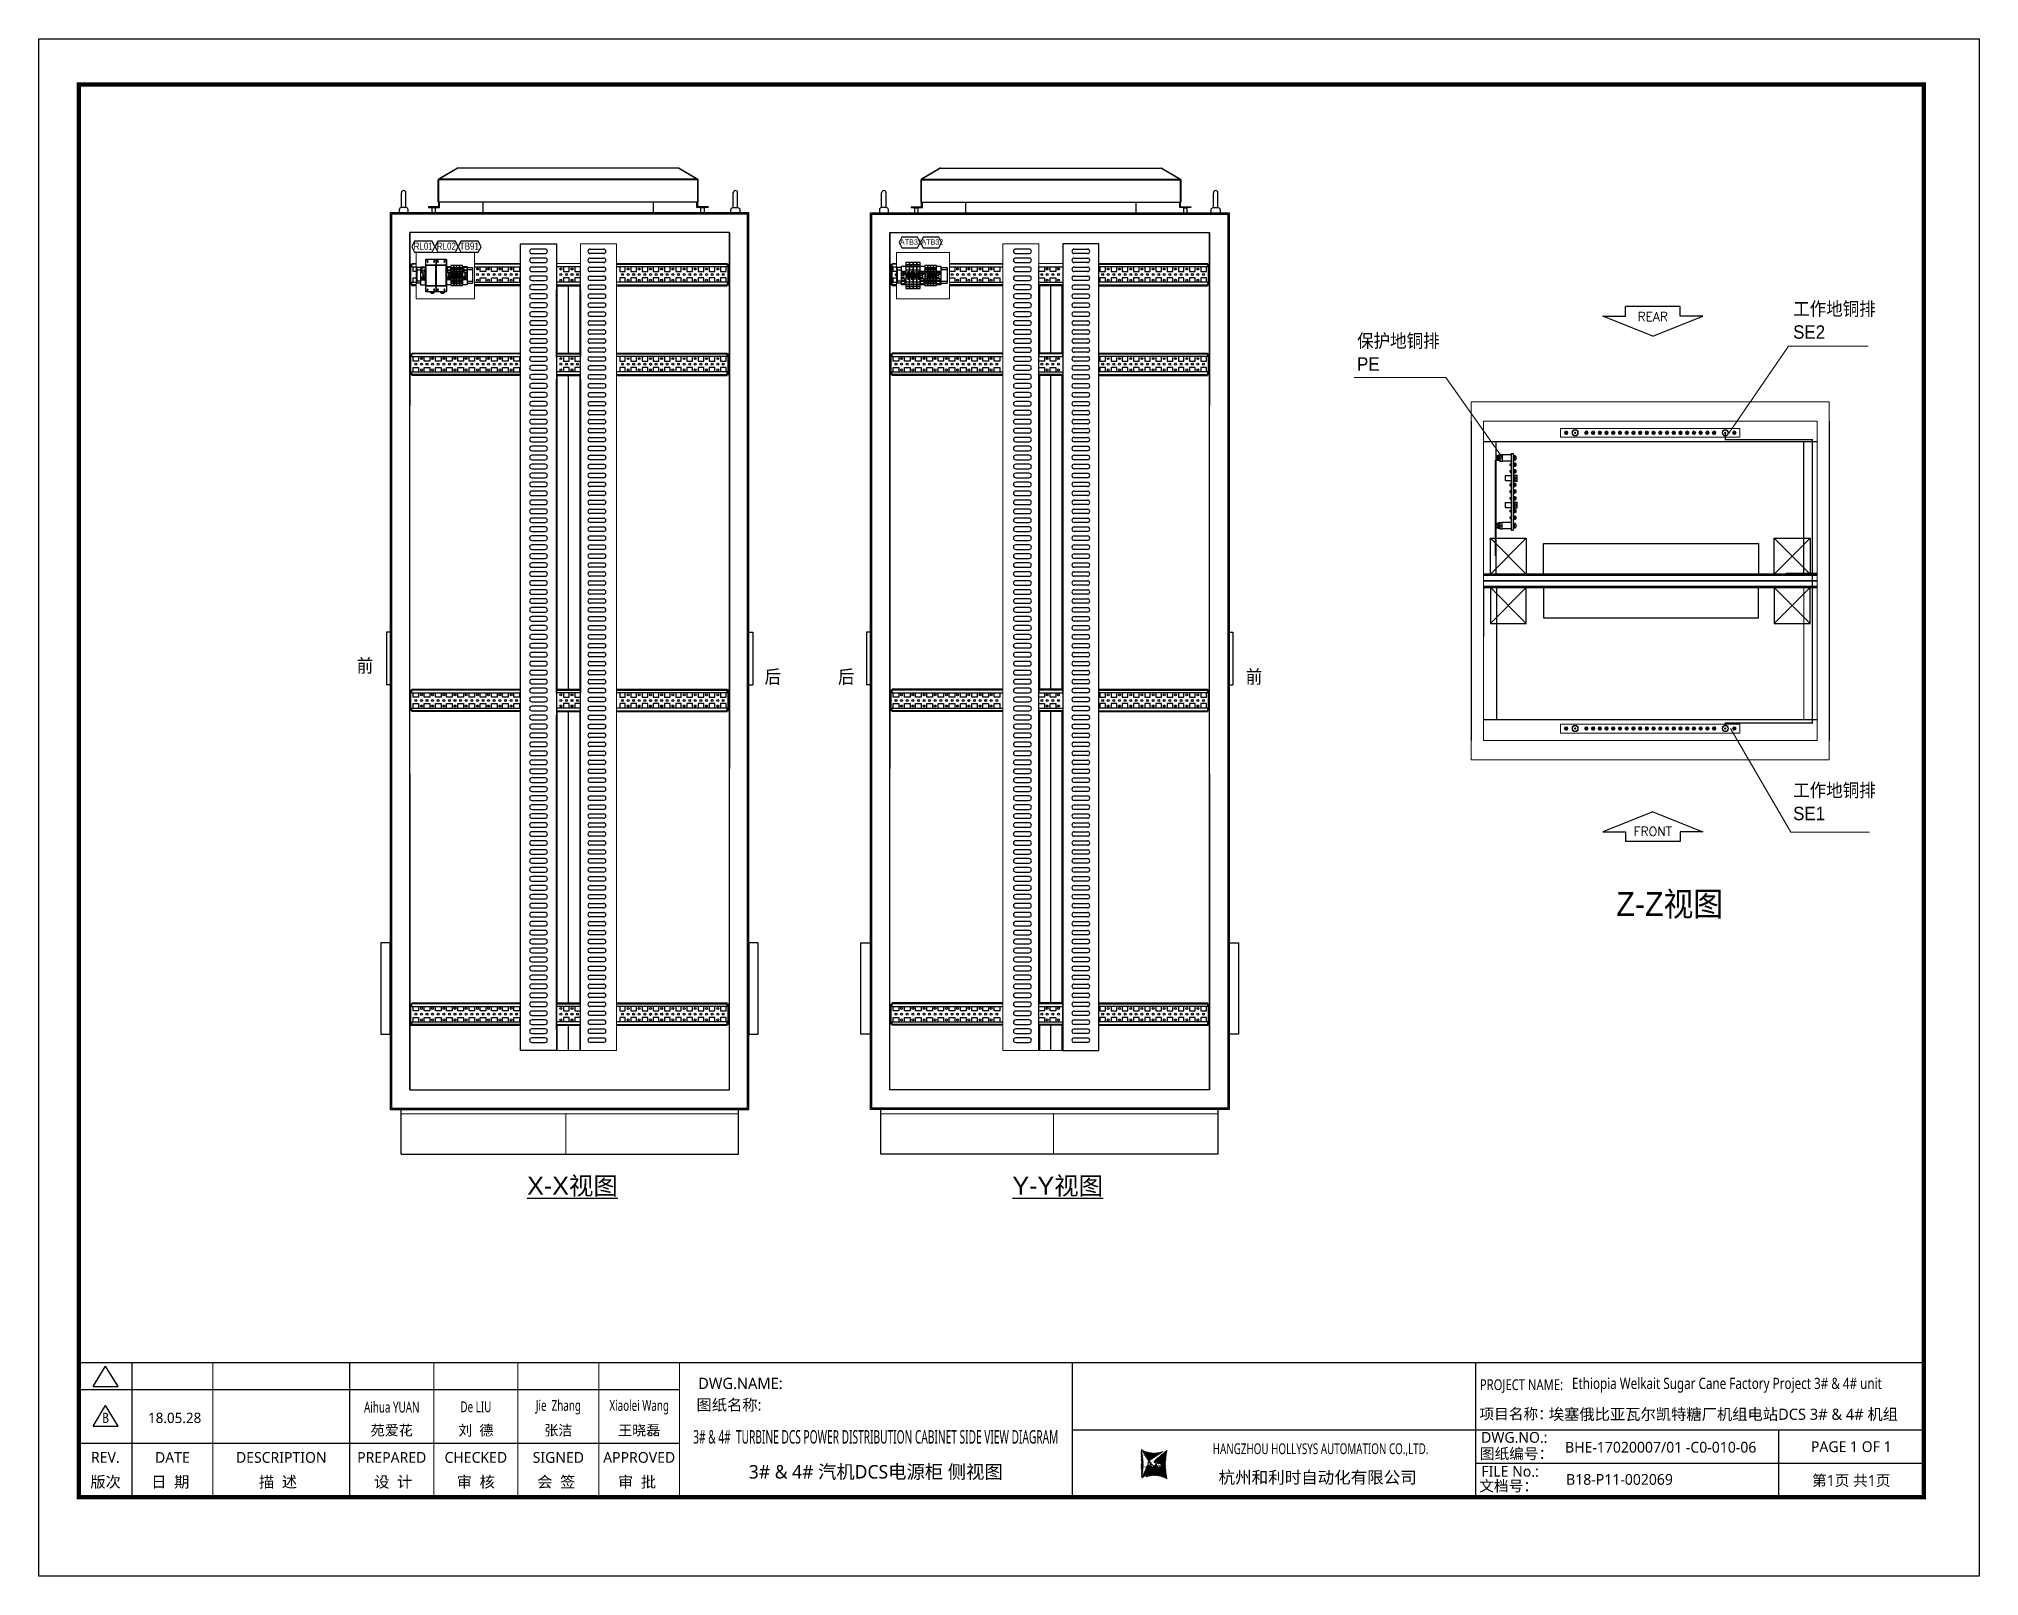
# Model space of a CAD drawing. Extents: x 81437 to 204847, y -54769 to -29444.
# Drawn here: x 86390 to 90718, y -54769 to -51339 of the extents above; entities that cross this region are included whole.
import ezdxf
from ezdxf.enums import TextEntityAlignment as Align
from ezdxf.lldxf.tags import DXFTag

# ---------------------------------------------------------------- set-up
doc = ezdxf.new("R2010")
doc.units = 0
doc.header["$LTSCALE"] = 100
doc.header["$MEASUREMENT"] = 0
for name, color, linetype in [('02___PRT_ALL_AXES', 7, 'Continuous'), ('6', 6, 'Continuous'), ('70X110X1330_DXF_CONTINUOUS_LINE', 7, 'Continuous'), ('C_M8_DXF_CONTINUOUS_LINE', 7, 'Continuous'), ('CLOUD_LAYER', 6, 'Continuous'), ('D4_GB9074_24DXF_CONTINUOUS_LINE', 7, 'Continuous'), ('D4_GB9074_26DXF_CONTINUOUS_LINE', 7, 'Continuous'), ('D6_GB9074_24DXF_CONTINUOUS_LINE', 7, 'Continuous'), ('D6_GB9074_26DXF_CONTINUOUS_LINE', 7, 'Continuous'), ('D8_GB93_DXF_CONTINUOUS_LINE', 7, 'Continuous'), ('D8_GB97_1_DXF_CONTINUOUS_LINE', 7, 'Continuous'), ('EYEBOLT', 7, 'Continuous'), ('GP03Z380_1_LDXF_CONTINUOUS_LINE', 7, 'Continuous'), ('JYZ-01G_DXF_CONTINUOUS_LINE', 7, 'Continuous'), ('KP103-A2-LT0DXF_CONTINUOUS_LINE', 7, 'Continuous'), ('KP103-A2-LT1DXF_CONTINUOUS_LINE', 7, 'Continuous'), ('M4X10_GB818_DXF_CONTINUOUS_LINE', 7, 'Continuous'), ('M6X14_GB818_DXF_CONTINUOUS_LINE', 7, 'Continuous'), ('M8X20_GB5783DXF_CONTINUOUS_LINE', 7, 'Continuous'), ('PANEL', 7, 'Continuous'), ('Panel Comp', 7, 'Continuous'), ('t', 1, 'Continuous'), ('TEXT', 7, 'Continuous'), ('标准图框及表格', 7, 'Continuous')]:
    doc.layers.add(name, color=color, linetype=linetype)
doc.layers.add('细实线', color=7, linetype='Continuous', lineweight=20)
doc.styles.add('HZ', font='arial.ttf', dxfattribs={"width": 0.7})
doc.styles.add('ROMANS', font='romans', dxfattribs={"width": 0.8, "height": 2})
doc.styles.get("Standard").update_dxf_attribs({"font": ''})
doc.styles.add('微软雅黑', font='')
doc.styles.get('Standard').set_extended_font_data('SimSun')
doc.styles.get('微软雅黑').set_extended_font_data('Microsoft YaHei')
tags = doc.linetypes.add('CENTER', pattern=[2, 1.25, -0.25, 0.25, -0.25]).pattern_tags.tags
tags[10:11] = [DXFTag(74, 4), DXFTag(75, 0), DXFTag(340, '0'), DXFTag(46, 1.0), DXFTag(50, 0.0), DXFTag(44, 0.0), DXFTag(45, 0.0)]
tags[8:9] = [DXFTag(74, 4), DXFTag(75, 0), DXFTag(340, '0'), DXFTag(46, 1.0), DXFTag(50, 0.0), DXFTag(44, 0.0), DXFTag(45, 0.0)]
tags[6:7] = [DXFTag(74, 4), DXFTag(75, 0), DXFTag(340, '0'), DXFTag(46, 1.0), DXFTag(50, 0.0), DXFTag(44, 0.0), DXFTag(45, 0.0)]
tags[4:5] = [DXFTag(74, 4), DXFTag(75, 0), DXFTag(340, '0'), DXFTag(46, 1.0), DXFTag(50, 0.0), DXFTag(44, 0.0), DXFTag(45, 0.0)]
tags = doc.linetypes.add('HIDDEN2', pattern=[0.1875, 0.125, -0.0625]).pattern_tags.tags
tags[6:7] = [DXFTag(74, 4), DXFTag(75, 0), DXFTag(340, '0'), DXFTag(46, 1.0), DXFTag(50, 0.0), DXFTag(44, 0.0), DXFTag(45, 0.0)]
tags[4:5] = [DXFTag(74, 4), DXFTag(75, 0), DXFTag(340, '0'), DXFTag(46, 1.0), DXFTag(50, 0.0), DXFTag(44, 0.0), DXFTag(45, 0.0)]
pattern_1 = [(45, (-6.1628, -58.8625), (-0.7362629, 0.7362629), [])]

msp = doc.modelspace()

# ---------------------------------------------------------------- texts
at = {"style": 'HZ', "width": 0.8}
for s, height, p in [('RL01', 16, (87225.9, -51809.6)), ('RL02', 16, (87277.7, -51809.6)), ('TB91', 16, (87328.9, -51809.6)), ('ATB31', 12, (88310.7, -51798.5)), ('ATB32', 12, (88358.5, -51798.5))]:
    msp.add_text(s, height=height, dxfattribs=at).set_placement(p)
at = {"color": 7, "style": 'HZ', "width": 0.9}
for s, height, p in [('工作地铜排', 30, (90303.2, -51956.4)), ('工作地铜排', 30, (90303.2, -51956.4)), ('SE2', 30, (90303.2, -52008.3)), ('SE2', 30, (90303.2, -52008.3)), ('保护地铜排', 30, (89330.5, -52027.8)), ('保护地铜排', 30, (89330.5, -52027.8)), ('PE', 30, (89330.5, -52079.7)), ('PE', 30, (89330.5, -52079.7)), ('前', 30, (87099.1, -52752.6)), ('后', 30, (88008.7, -52777.4)), ('后', 30, (88172.5, -52777.4)), ('前', 30, (89082.1, -52777.4)), ('工作地铜排', 30, (90303.2, -53030.6)), ('工作地铜排', 30, (90303.2, -53030.6)), ('SE1', 30, (90303.2, -53082.5)), ('SE1', 30, (90303.2, -53082.5)), ('Z-Z视图', 54, (89908.6, -53296.5))]:
    msp.add_text(s, height=height, dxfattribs=at).set_placement(p)
at = {"layer": 'TEXT', "color": 7, "style": 'ROMANS'}
for s, p in [('REAR', (89990, -51958.8)), ('REAR', (89990, -51958.8)), ('REAR', (89990, -51958.8)), ('REAR', (89990, -51958.8)), ('FRONT', (89990, -53107.5)), ('FRONT', (89990, -53107.5)), ('FRONT', (89990, -53107.5)), ('FRONT', (89990, -53107.5))]:
    msp.add_text(s, height=20, dxfattribs=at).set_placement(p, align=Align.MIDDLE)
at = {"layer": 'TEXT', "color": 7, "style": 'HZ'}
for s, p in [('%%UX-X视图', (87580.4, -53918.1)), ('%%UY-Y视图', (88662.8, -53918.1))]:
    msp.add_text(s, height=40, dxfattribs=at).set_placement(p, align=Align.CENTER)

# ---------------------------------------------------------------- blocks, each defined once
blk = doc.blocks.new('图框')
at = {"layer": '标准图框及表格'}
h = blk.add_hatch(dxfattribs=at)
h.set_pattern_fill('ANSI31', color=5, scale=8.329864, style=0)
h.set_pattern_definition(pattern_1)
edge = h.paths.add_edge_path()
edge.add_arc((2393.1, -3057), 55.2, 238.1092, 291.6532)
edge.add_line((2413.5, -3108.3), (2382.4, -3129.1))
edge.add_arc((2232.7, -3137.2), 135.4, 346.3915, 374.25)
edge.add_line((2364.3, -3169), (2391.3, -3146.7))
edge.add_line((2385.2, -3139.1), (2390, -3139.8))
edge.add_spline(control_points=[(2391.3, -3146.8), (2392.2, -3145.9), (2393.8, -3144.3), (2393.7, -3140.1), (2391.3, -3139.9), (2390, -3139.7)], knot_values=[0, 0, 0, 0, 6.844331, 12.400427, 18.769243, 18.769243, 18.769243, 18.769243], weights=[1, 1, 1, 1, 1, 1], degree=3, periodic=0)
edge.add_spline(control_points=[(2382.4, -3129.1), (2381.6, -3129.7), (2380.3, -3130.8), (2379.4, -3132.2), (2379, -3132.9)], knot_values=[0, 0, 0, 0, 5.253674, 9.488439, 9.488439, 9.488439, 9.488439], weights=[1, 1, 1, 1, 1], degree=3, periodic=0)
edge.add_spline(control_points=[(2380.1, -3131.1), (2379.6, -3131.8), (2378.5, -3133.2), (2378.8, -3136.6), (2381.7, -3138.8), (2384, -3139), (2385.2, -3139.1)], knot_values=[10.665975, 10.665975, 10.665975, 10.665975, 18.977704, 28.894558, 41.119554, 52.646925, 52.646925, 52.646925, 52.646925], weights=[1, 1, 1, 1, 1, 1, 1], degree=3, periodic=0)
h = blk.add_hatch(dxfattribs=at)
h.set_pattern_fill('ANSI31', color=3, scale=8.329864, style=0)
h.set_pattern_definition(pattern_1)
edge = h.paths.add_edge_path()
edge.add_line((2396.3, -3134.6), (2401.5, -3135.3))
edge.add_spline(control_points=[(2394.9, -3127.6), (2394, -3128.5), (2392.4, -3130.1), (2392.5, -3134.3), (2394.9, -3134.5), (2396.2, -3134.6)], knot_values=[0, 0, 0, 0, 6.844331, 12.400427, 18.769243, 18.769243, 18.769243, 18.769243], weights=[1, 1, 1, 1, 1, 1], degree=3, periodic=0)
edge.add_line((2421.9, -3105.3), (2394.8, -3127.7))
edge.add_spline(control_points=[(2406.5, -3142.8), (2406.9, -3142.3), (2407.7, -3140.9), (2407.4, -3137.8), (2404.5, -3135.6), (2402.2, -3135.4), (2401, -3135.3)], knot_values=[12.654089, 12.654089, 12.654089, 12.654089, 18.977704, 28.894558, 41.119554, 52.646925, 52.646925, 52.646925, 52.646925], weights=[1, 1, 1, 1, 1, 1, 1], degree=3, periodic=0)
edge.add_line((2405.5, -3143.8), (2406.6, -3142.6))
edge.add_line((2403.9, -3145.3), (2405.5, -3143.8))
edge.add_line((2372.7, -3166.1), (2403.8, -3145.3))
edge.add_arc((2393.1, -3217.4), 55.2, 58.1092, 111.6532)
edge.add_arc((2553.4, -3137.2), 135.4, 166.3915, 194.25)
at = {"color": 7}
for p, q in [((2209.5, -2910.4), (2209.5, -3210.4)), ((3109.5, -2910.4), (3109.5, -3210.4)), ((-6.2, -2970.4), (1334, -2970.4)), ((2209.5, -3060.4), (3109.5, -3060.4)), ((3109.5, -3060.4), (4109.5, -3060.4)), ((3785.6, -3060.4), (3785.6, -3210.4)), ((-6.2, -3090.4), (1334, -3090.4)), ((4109.5, -3135.4), (3109.5, -3135.4))]:
    blk.add_line(p, q, dxfattribs=at)
at = {"color": 7, "const_width": 3}
blk.add_lwpolyline([(4109.5, -2910.4), (-6.2, -2910.4)], dxfattribs=at)
at = {"layer": 't', "color": 7}
for p, q in [((25.8, -2963.9), (53.7, -2918)), ((81.7, -2963.9), (53.7, -2918)), ((25.8, -2963.9), (81.7, -2963.9)), ((25.8, -3051.8), (53.7, -3006)), ((81.7, -3051.8), (53.7, -3006)), ((25.8, -3051.8), (81.7, -3051.8))]:
    blk.add_line(p, q, dxfattribs=at)
at = {"layer": 't', "color": 7, "const_width": 9.62}
blk.add_lwpolyline([(4109.5, -3210.4), (4109.5, -58.9), (-6.2, -58.9), (-6.2, -3210.4)], close=True, dxfattribs=at)
at = {"layer": 't', "color": 7, "const_width": 2.4}
for points in [[(112.6, -2911.6), (112.6, -3210.4)], [(292.9, -2911.6), (292.9, -3210.4)], [(598.2, -2911.6), (598.2, -3215.3)], [(785.8, -2911.6), (785.8, -3215.3)], [(973.4, -2911.6), (973.4, -3215.3)], [(1153.7, -2911.6), (1153.7, -3215.3)], [(1334, -2911.6), (1334, -3215.3)]]:
    blk.add_lwpolyline(points, dxfattribs=at)
at = {"color": 7, "linetype": 'CENTER', "style": '微软雅黑'}
for s, height, p in [('项目名称：', 24, (3118.2, -3036.9)), ('图纸编号：', 24, (3119.1, -3125.5)), ('杭州和利时自动化有限公司', 27, (2536.4, -3180)), ('文档号：', 24, (3117.9, -3197.6))]:
    blk.add_text(s, height=height, dxfattribs=at).set_placement(p)
at = {"color": 7, "style": '微软雅黑', "flags": 8}
for tag, p, height in [('DWG.NAME:', (1375.5, -2969.2), 25), ('DWG.NO.:', (3122, -3089.3), 24), ('图纸编号', (3309.2, -3111.3), 24), ('FILENO.:', (3122.5, -3165), 24), ('文档号', (3311.6, -3183), 24)]:
    blk.add_attdef(tag, p, '', height=height, dxfattribs=at)
at = {"color": 7, "style": '微软雅黑', "width": 0.8, "flags": 8}
for tag, p, height in [('PROJECTNAME:', (3119.3, -2971.7), 24), ('PROJECT_NAME', (3324.7, -2969.2), 25)]:
    blk.add_attdef(tag, p, '', height=height, dxfattribs=at)
at = {"color": 7, "flags": 8}
blk.add_attdef('A', text='', height=23, dxfattribs=at).set_placement((53.7, -3033.7), align=Align.MIDDLE)
at = {"color": 7, "style": '微软雅黑', "flags": 8}
for tag, height, p in [('设计时间', 23, (207.7, -3033.7)), ('刘仁', 23, (692, -3061.1)), ('王姝芬', 23, (879.6, -3061.1)), ('侯方', 23, (1063.6, -3061.1)), ('李丹丹', 23, (1243.9, -3061.1)), ('REV.', 24, (53.2, -3121.9)), ('DATE', 24, (202.7, -3121.9)), ('DESCRIPTION', 24, (445.6, -3121.9)), ('PREPARED', 24, (692, -3121.9)), ('CHECKED', 24, (879.6, -3121.9)), ('SIGNED', 24, (1063.6, -3121.9)), ('APPROVED', 24, (1243.9, -3121.9)), ('PAGEXOFX', 24, (3947.6, -3097.9)), ('图纸名称', 30, (1771.7, -3153.6)), ('第几页共几页', 24, (3947.6, -3172.9))]:
    blk.add_attdef(tag, text='', height=height, dxfattribs=at).set_placement(p, align=Align.MIDDLE)
for tag, height, width, p in [('RENLIU', 24, 0.7, (692, -3009.2)), ('SHUFENWANG', 24, 0.7, (879.6, -3009.2)), ('FANGHOU', 24, 0.7, (1063.6, -3009.2)), ('DANDANLI', 24, 0.7, (1243.9, -3009.2)), ('#10STATIONONTROLCABINETCOVER', 30, 0.6, (1771.7, -3076)), ('HANGZHOUHOLLYSYSAUTOMATIONCO.,LTD.', 24, 0.7, (2763.9, -3104.6))]:
    blk.add_attdef(tag, text='', height=height, dxfattribs=dict(at, width=width)).set_placement(p, align=Align.MIDDLE)
for tag, p in [('图纸名称:', (1371.6, -3024.8)), ('项目名称', (3272.9, -3045.6))]:
    blk.add_attdef(tag, text='', height=25, dxfattribs=at).set_placement(p, align=Align.BOTTOM_LEFT)
at = {"layer": 't', "color": 7, "style": '微软雅黑'}
for s, p in [('版次', (53.7, -3176.5)), ('日  期', (198, -3176.5)), ('描  述', (438.3, -3176.5)), ('设  计', (695.3, -3176.5)), ('审  核', (879.4, -3176.5)), ('会  签', (1058.9, -3176.5)), ('审  批', (1239.1, -3176.5))]:
    blk.add_text(s, height=25, dxfattribs=at).set_placement(p, align=Align.MIDDLE_CENTER)
at = {"layer": '标准图框及表格', "color": 5, "style": 'HZ'}
for s, p in [('pgqh', (2367.7, -3118.5)), ('hollilas', (2367.9, -3144.8))]:
    blk.add_text(s, height=5.21, dxfattribs=at).set_placement(p)
at = {"layer": '标准图框及表格', "color": 3, "style": 'HZ'}
for s, height, p in [('auto', 8.68, (2394.7, -3133.1)), ('hollysys', 4.34, (2396.4, -3158.6))]:
    blk.add_text(s, height=height, dxfattribs=at).set_placement(p)
blk = doc.blocks.new('工作地铜排新')
at = {"linetype": 'Continuous', "lineweight": 0}
for p, q in [((8.6, -13), (8.6, -12)), ((8.6, -12), (9.6, -12)), ((9.6, -13), (8.6, -13)), ((9.6, -12), (9.6, -11)), ((9.6, -11), (10.6, -11)), ((9.6, -14), (9.6, -13)), ((10.6, -14), (9.6, -14)), ((10.6, -11), (10.6, -12)), ((10.6, -12), (11.6, -12)), ((10.6, -13), (10.6, -14)), ((11.6, -13), (10.6, -13)), ((11.6, -12), (11.6, -13)), ((8.6, -58), (8.6, -57)), ((8.6, -57), (9.6, -57)), ((9.6, -58), (8.6, -58)), ((8.6, -73), (8.6, -72)), ((8.6, -72), (9.6, -72)), ((9.6, -73), (8.6, -73)), ((9.6, -57), (9.6, -56)), ((9.6, -56), (10.6, -56)), ((9.6, -59), (9.6, -58)), ((10.6, -59), (9.6, -59)), ((9.6, -72), (9.6, -71)), ((9.6, -71), (10.6, -71)), ((9.6, -74), (9.6, -73)), ((10.6, -74), (9.6, -74)), ((9.6, -87), (9.6, -86)), ((9.6, -86), (10.6, -86)), ((10.6, -56), (10.6, -57)), ((10.6, -57), (11.6, -57)), ((10.6, -58), (10.6, -59)), ((11.6, -58), (10.6, -58)), ((10.6, -71), (10.6, -72)), ((10.6, -72), (11.6, -72)), ((10.6, -73), (10.6, -74)), ((11.6, -73), (10.6, -73)), ((10.6, -86), (10.6, -87)), ((11.6, -57), (11.6, -58)), ((11.6, -72), (11.6, -73)), ((8.6, -88), (8.6, -87)), ((8.6, -87), (9.6, -87)), ((9.6, -88), (8.6, -88)), ((8.6, -103), (8.6, -102)), ((8.6, -102), (9.6, -102)), ((9.6, -103), (8.6, -103)), ((8.6, -118), (8.6, -117)), ((8.6, -117), (9.6, -117)), ((9.6, -118), (8.6, -118)), ((9.6, -89), (9.6, -88)), ((10.6, -89), (9.6, -89)), ((9.6, -102), (9.6, -101)), ((9.6, -101), (10.6, -101)), ((9.6, -104), (9.6, -103)), ((10.6, -104), (9.6, -104)), ((9.6, -117), (9.6, -116)), ((9.6, -116), (10.6, -116)), ((9.6, -119), (9.6, -118)), ((10.6, -119), (9.6, -119)), ((10.6, -87), (11.6, -87)), ((10.6, -88), (10.6, -89)), ((11.6, -88), (10.6, -88)), ((10.6, -101), (10.6, -102)), ((10.6, -102), (11.6, -102)), ((10.6, -103), (10.6, -104)), ((11.6, -103), (10.6, -103)), ((10.6, -116), (10.6, -117)), ((10.6, -117), (11.6, -117)), ((10.6, -118), (10.6, -119)), ((11.6, -118), (10.6, -118)), ((11.6, -87), (11.6, -88)), ((11.6, -102), (11.6, -103)), ((11.6, -117), (11.6, -118)), ((8.6, -133), (8.6, -132)), ((8.6, -132), (9.6, -132)), ((9.6, -133), (8.6, -133)), ((8.6, -148), (8.6, -147)), ((8.6, -147), (9.6, -147)), ((9.6, -148), (8.6, -148)), ((8.6, -163), (8.6, -162)), ((8.6, -162), (9.6, -162)), ((9.6, -163), (8.6, -163)), ((9.6, -132), (9.6, -131)), ((9.6, -131), (10.6, -131)), ((9.6, -134), (9.6, -133)), ((10.6, -134), (9.6, -134)), ((9.6, -147), (9.6, -146)), ((9.6, -146), (10.6, -146)), ((9.6, -149), (9.6, -148)), ((10.6, -149), (9.6, -149)), ((9.6, -162), (9.6, -161)), ((9.6, -161), (10.6, -161)), ((9.6, -164), (9.6, -163)), ((10.6, -164), (9.6, -164)), ((10.6, -131), (10.6, -132)), ((10.6, -132), (11.6, -132)), ((10.6, -133), (10.6, -134)), ((11.6, -133), (10.6, -133)), ((10.6, -146), (10.6, -147)), ((10.6, -147), (11.6, -147)), ((10.6, -148), (10.6, -149)), ((11.6, -148), (10.6, -148)), ((10.6, -161), (10.6, -162)), ((10.6, -162), (11.6, -162)), ((10.6, -163), (10.6, -164)), ((11.6, -163), (10.6, -163)), ((11.6, -132), (11.6, -133)), ((11.6, -147), (11.6, -148)), ((11.6, -162), (11.6, -163)), ((8.6, -178), (8.6, -177)), ((8.6, -177), (9.6, -177)), ((9.6, -178), (8.6, -178)), ((8.6, -193), (8.6, -192)), ((8.6, -192), (9.6, -192)), ((9.6, -193), (8.6, -193)), ((8.6, -208), (8.6, -207)), ((8.6, -207), (9.6, -207)), ((9.6, -208), (8.6, -208)), ((9.6, -177), (9.6, -176)), ((9.6, -176), (10.6, -176)), ((9.6, -179), (9.6, -178)), ((10.6, -179), (9.6, -179)), ((9.6, -192), (9.6, -191)), ((9.6, -191), (10.6, -191)), ((9.6, -194), (9.6, -193)), ((10.6, -194), (9.6, -194)), ((9.6, -207), (9.6, -206)), ((9.6, -206), (10.6, -206)), ((9.6, -209), (9.6, -208)), ((10.6, -209), (9.6, -209)), ((10.6, -176), (10.6, -177)), ((10.6, -177), (11.6, -177)), ((10.6, -178), (10.6, -179)), ((11.6, -178), (10.6, -178)), ((10.6, -191), (10.6, -192)), ((10.6, -192), (11.6, -192)), ((10.6, -193), (10.6, -194)), ((11.6, -193), (10.6, -193)), ((10.6, -206), (10.6, -207)), ((10.6, -207), (11.6, -207)), ((10.6, -208), (10.6, -209)), ((11.6, -208), (10.6, -208)), ((11.6, -177), (11.6, -178)), ((11.6, -192), (11.6, -193)), ((11.6, -207), (11.6, -208)), ((8.6, -223), (8.6, -222)), ((8.6, -222), (9.6, -222)), ((9.6, -223), (8.6, -223)), ((8.6, -238), (8.6, -237)), ((8.6, -237), (9.6, -237)), ((9.6, -238), (8.6, -238)), ((8.6, -253), (8.6, -252)), ((8.6, -252), (9.6, -252)), ((9.6, -253), (8.6, -253)), ((9.6, -222), (9.6, -221)), ((9.6, -221), (10.6, -221)), ((9.6, -224), (9.6, -223)), ((10.6, -224), (9.6, -224)), ((9.6, -237), (9.6, -236)), ((9.6, -236), (10.6, -236)), ((9.6, -239), (9.6, -238)), ((10.6, -239), (9.6, -239)), ((9.6, -252), (9.6, -251)), ((9.6, -251), (10.6, -251)), ((9.6, -254), (9.6, -253)), ((10.6, -254), (9.6, -254)), ((10.6, -221), (10.6, -222)), ((10.6, -222), (11.6, -222)), ((10.6, -223), (10.6, -224)), ((11.6, -223), (10.6, -223)), ((10.6, -236), (10.6, -237)), ((10.6, -237), (11.6, -237)), ((10.6, -238), (10.6, -239)), ((11.6, -238), (10.6, -238)), ((10.6, -251), (10.6, -252)), ((10.6, -252), (11.6, -252)), ((10.6, -253), (10.6, -254)), ((11.6, -253), (10.6, -253)), ((11.6, -222), (11.6, -223)), ((11.6, -237), (11.6, -238)), ((11.6, -252), (11.6, -253)), ((8.6, -268), (8.6, -267)), ((8.6, -267), (9.6, -267)), ((9.6, -268), (8.6, -268)), ((8.6, -283), (8.6, -282)), ((8.6, -282), (9.6, -282)), ((9.6, -283), (8.6, -283)), ((8.6, -298), (8.6, -297)), ((8.6, -297), (9.6, -297)), ((9.6, -298), (8.6, -298)), ((9.6, -267), (9.6, -266)), ((9.6, -266), (10.6, -266)), ((9.6, -269), (9.6, -268)), ((10.6, -269), (9.6, -269)), ((9.6, -282), (9.6, -281)), ((9.6, -281), (10.6, -281)), ((9.6, -284), (9.6, -283)), ((10.6, -284), (9.6, -284)), ((9.6, -297), (9.6, -296)), ((9.6, -296), (10.6, -296)), ((9.6, -299), (9.6, -298)), ((10.6, -299), (9.6, -299)), ((10.6, -266), (10.6, -267)), ((10.6, -267), (11.6, -267)), ((10.6, -268), (10.6, -269)), ((11.6, -268), (10.6, -268)), ((10.6, -281), (10.6, -282)), ((10.6, -282), (11.6, -282)), ((10.6, -283), (10.6, -284)), ((11.6, -283), (10.6, -283)), ((10.6, -296), (10.6, -297)), ((10.6, -297), (11.6, -297)), ((10.6, -298), (10.6, -299)), ((11.6, -298), (10.6, -298)), ((11.6, -267), (11.6, -268)), ((11.6, -282), (11.6, -283)), ((11.6, -297), (11.6, -298)), ((8.6, -313), (8.6, -312)), ((8.6, -312), (9.6, -312)), ((9.6, -313), (8.6, -313)), ((8.6, -328), (8.6, -327)), ((8.6, -327), (9.6, -327)), ((9.6, -328), (8.6, -328)), ((8.6, -343), (8.6, -342)), ((8.6, -342), (9.6, -342)), ((9.6, -343), (8.6, -343)), ((9.6, -312), (9.6, -311)), ((9.6, -311), (10.6, -311)), ((9.6, -314), (9.6, -313)), ((10.6, -314), (9.6, -314)), ((9.6, -327), (9.6, -326)), ((9.6, -326), (10.6, -326)), ((9.6, -329), (9.6, -328)), ((10.6, -329), (9.6, -329)), ((9.6, -342), (9.6, -341)), ((9.6, -341), (10.6, -341)), ((9.6, -344), (9.6, -343)), ((10.6, -344), (9.6, -344)), ((10.6, -311), (10.6, -312)), ((10.6, -312), (11.6, -312)), ((10.6, -313), (10.6, -314)), ((11.6, -313), (10.6, -313)), ((10.6, -326), (10.6, -327)), ((10.6, -327), (11.6, -327)), ((10.6, -328), (10.6, -329)), ((11.6, -328), (10.6, -328)), ((10.6, -341), (10.6, -342)), ((10.6, -342), (11.6, -342)), ((10.6, -343), (10.6, -344)), ((11.6, -343), (10.6, -343)), ((11.6, -312), (11.6, -313)), ((11.6, -327), (11.6, -328)), ((11.6, -342), (11.6, -343)), ((8.6, -388), (8.6, -387)), ((8.6, -387), (9.6, -387)), ((9.6, -388), (8.6, -388)), ((9.6, -387), (9.6, -386)), ((9.6, -386), (10.6, -386)), ((9.6, -389), (9.6, -388)), ((10.6, -389), (9.6, -389)), ((10.6, -386), (10.6, -387)), ((10.6, -387), (11.6, -387)), ((10.6, -388), (10.6, -389)), ((11.6, -388), (10.6, -388)), ((11.6, -387), (11.6, -388))]:
    blk.add_line(p, q, dxfattribs=at)
at = {"linetype": 'Continuous'}
for p, q in [((8.6, -32), (9.6, -32)), ((8.6, -33), (8.6, -32)), ((9.6, -33), (8.6, -33)), ((9.6, -31), (10.6, -31)), ((9.6, -32), (9.6, -31)), ((9.6, -34), (9.6, -33)), ((10.6, -34), (9.6, -34)), ((10.6, -31), (10.6, -32)), ((10.6, -32), (11.6, -32)), ((11.6, -33), (10.6, -33)), ((10.6, -33), (10.6, -34)), ((11.6, -32), (11.6, -33)), ((8.6, -367), (9.6, -367)), ((8.6, -368), (8.6, -367)), ((9.6, -368), (8.6, -368)), ((9.6, -366), (10.6, -366)), ((9.6, -367), (9.6, -366)), ((9.6, -369), (9.6, -368)), ((10.6, -369), (9.6, -369)), ((10.6, -366), (10.6, -367)), ((10.6, -367), (11.6, -367)), ((11.6, -368), (10.6, -368)), ((10.6, -368), (10.6, -369)), ((11.6, -367), (11.6, -368))]:
    blk.add_line(p, q, dxfattribs=at)
blk.add_lwpolyline([(20, 0), (20, -400), (0, -400), (0, 0)], close=True)
for centre, radius in [((10.1, -32.5), 7), ((10.1, -32.5), 6), ((10.1, -367.5), 7), ((10.1, -367.5), 6)]:
    blk.add_circle(centre, radius, dxfattribs=at)
at = {"layer": '02___PRT_ALL_AXES', "linetype": 'Continuous', "lineweight": 0}
for centre, radius in [((10.1, -12.5), 4), ((10.1, -12.5), 3.6), ((10.1, -57.5), 4), ((10.1, -72.5), 4), ((10.1, -87.5), 4), ((10.1, -57.5), 3.6), ((10.1, -72.5), 3.6), ((10.1, -87.5), 3.6), ((10.1, -102.5), 4), ((10.1, -117.5), 4), ((10.1, -132.5), 4), ((10.1, -102.5), 3.6), ((10.1, -117.5), 3.6), ((10.1, -132.5), 3.6), ((10.1, -147.5), 4), ((10.1, -162.5), 4), ((10.1, -147.5), 3.6), ((10.1, -162.5), 3.6), ((10.1, -177.5), 4), ((10.1, -192.5), 4), ((10.1, -207.5), 4), ((10.1, -177.5), 3.6), ((10.1, -192.5), 3.6), ((10.1, -207.5), 3.6), ((10.1, -222.5), 4), ((10.1, -237.5), 4), ((10.1, -252.5), 4), ((10.1, -222.5), 3.6), ((10.1, -237.5), 3.6), ((10.1, -252.5), 3.6), ((10.1, -267.5), 4), ((10.1, -282.5), 4), ((10.1, -297.5), 4), ((10.1, -267.5), 3.6), ((10.1, -282.5), 3.6), ((10.1, -297.5), 3.6), ((10.1, -312.5), 4), ((10.1, -327.5), 4), ((10.1, -342.5), 4), ((10.1, -312.5), 3.6), ((10.1, -327.5), 3.6), ((10.1, -342.5), 3.6), ((10.1, -387.5), 4), ((10.1, -387.5), 3.6)]:
    blk.add_circle(centre, radius, dxfattribs=at)
at = {"layer": '细实线'}
for p, q in [((8.6, -12.5), (11.6, -12.5)), ((8.6, -32.5), (11.6, -32.5)), ((10.1, -11), (10.1, -14)), ((10.1, -31), (10.1, -34)), ((8.6, -57.5), (11.6, -57.5)), ((8.6, -72.5), (11.6, -72.5)), ((10.1, -56), (10.1, -59)), ((10.1, -71), (10.1, -74)), ((10.1, -86), (10.1, -89)), ((8.6, -87.5), (11.6, -87.5)), ((8.6, -102.5), (11.6, -102.5)), ((8.6, -117.5), (11.6, -117.5)), ((10.1, -101), (10.1, -104)), ((10.1, -116), (10.1, -119)), ((8.6, -132.5), (11.6, -132.5)), ((8.6, -147.5), (11.6, -147.5)), ((8.6, -162.5), (11.6, -162.5)), ((10.1, -131), (10.1, -134)), ((10.1, -146), (10.1, -149)), ((10.1, -161), (10.1, -164)), ((8.6, -177.5), (11.6, -177.5)), ((8.6, -192.5), (11.6, -192.5)), ((8.6, -207.5), (11.6, -207.5)), ((10.1, -176), (10.1, -179)), ((10.1, -191), (10.1, -194)), ((10.1, -206), (10.1, -209)), ((8.6, -222.5), (11.6, -222.5)), ((8.6, -237.5), (11.6, -237.5)), ((8.6, -252.5), (11.6, -252.5)), ((10.1, -221), (10.1, -224)), ((10.1, -236), (10.1, -239)), ((10.1, -251), (10.1, -254)), ((8.6, -267.5), (11.6, -267.5)), ((8.6, -282.5), (11.6, -282.5)), ((8.6, -297.5), (11.6, -297.5)), ((10.1, -266), (10.1, -269)), ((10.1, -281), (10.1, -284)), ((10.1, -296), (10.1, -299)), ((8.6, -312.5), (11.6, -312.5)), ((8.6, -327.5), (11.6, -327.5)), ((8.6, -342.5), (11.6, -342.5)), ((10.1, -311), (10.1, -314)), ((10.1, -326), (10.1, -329)), ((10.1, -341), (10.1, -344)), ((8.6, -367.5), (11.6, -367.5)), ((8.6, -387.5), (11.6, -387.5)), ((10.1, -366), (10.1, -369)), ((10.1, -386), (10.1, -389))]:
    blk.add_line(p, q, dxfattribs=at)
blk = doc.blocks.new('堵头')
at = {"color": 53}
for p, q in [((0, -41), (0, 0)), ((0, 0), (10, 0)), ((10, 0), (10, -41)), ((0, -11), (10, -11)), ((0, -20.6), (4, -20.6)), ((0, -24.6), (4, -24.6)), ((0, -26.6), (7, -26.6)), ((0, -29.6), (1, -29.6)), ((0, -35.6), (1, -35.6)), ((0, -38.6), (7, -38.6)), ((10, -41), (0, -41)), ((1, -29.6), (1, -31.6)), ((10, -31.6), (1, -31.6)), ((10, -33.6), (1, -33.6)), ((1, -35.6), (1, -33.6)), ((7.3, -18.3), (2.7, -13.8)), ((7, -28.6), (7, -26.6)), ((10, -28.6), (7, -28.6)), ((10, -36.6), (7, -36.6)), ((7, -36.6), (7, -38.6))]:
    blk.add_line(p, q, dxfattribs=at)
blk.add_arc((4, -22.6), 2, 270, 90, dxfattribs=at)
blk.add_ellipse((5, -16.1), major_axis=(0, -3.5), ratio=0.857143, start_param=4.712389, end_param=10.995574, dxfattribs=at)
blk = doc.blocks.new('Z$W@#31031')
at = {"color": 53}
for p, q in [((0, 45), (0, 0)), ((6.5, 45), (0, 45)), ((6.5, 0), (6.5, 45)), ((0, 40.6), (6.5, 40.6)), ((0, 31.9), (6.5, 31.9)), ((0, 13.1), (6.5, 13.1)), ((0, 4.4), (6.5, 4.4)), ((0, 0), (6.5, 0)), ((2.6, 27.5), (4.4, 30.1)), ((2.6, 27.6), (2.6, 17.4)), ((2.6, 17.5), (4.4, 14.9))]:
    blk.add_line(p, q, dxfattribs=at)
at = {"color": 53, "linetype": 'HIDDEN2'}
for p, q in [((4.1, 35.1), (2.4, 37.5)), ((4.1, 9.9), (2.4, 7.5))]:
    blk.add_line(p, q, dxfattribs=at)
at = {"color": 53}
for centre in [(3.3, 36.3), (3.3, 8.7)]:
    blk.add_circle(centre, 1.5, dxfattribs=at)
blk = doc.blocks.new('Z$W@#5084')
at = {"color": 53}
for p, q in [((0, 58), (0, 0)), ((8, 58), (0, 58)), ((0, 53.6), (8, 53.6)), ((8, 0), (8, 58)), ((0, 41.9), (8, 41.9)), ((0, 15.1), (8, 15.1)), ((0, 4.4), (8, 4.4)), ((0, 0), (8, 0)), ((2.4, 34.1), (2.4, 23.9)), ((5.6, 34.1), (2.4, 34.1)), ((2.4, 23.9), (5.6, 23.9)), ((4, 38.4), (4, 19.1)), ((5.6, 23.9), (5.6, 34.1))]:
    blk.add_line(p, q, dxfattribs=at)
at = {"color": 53, "linetype": 'HIDDEN2'}
for p, q in [((4.9, 48.1), (3.1, 50.5)), ((4.9, 9.9), (3.1, 7.5))]:
    blk.add_line(p, q, dxfattribs=at)
at = {"color": 53}
for centre in [(4, 49.3), (4, 8.7)]:
    blk.add_circle(centre, 1.5, dxfattribs=at)
blk = doc.blocks.new('MY2NJ-K')
at = {"lineweight": 0}
for p, q in [((38.5, -10), (36.5, -9.7)), ((36.5, -11.5), (38, -11.5)), ((36.5, -17.6), (38, -17.6)), ((38.5, -19.1), (36.5, -19.4)), ((38, -11.5), (38, -14)), ((38, -17.6), (38, -15.1)), ((38.9, -11.9), (38.5, -10)), ((38.9, -17.2), (38.5, -19.1)), ((40.3, -12.5), (38.9, -11.9)), ((40.3, -16.6), (38.9, -17.2)), ((40.3, -12.5), (40.3, -16.6))]:
    blk.add_line(p, q, dxfattribs=at)
blk.add_arc((38, -14.5), 0.532, 270.5495, 89.4505, dxfattribs=at)
at = {"layer": 'Panel Comp'}
for p, q in [((12, -23), (-34, -23)), ((5.5, -23), (-33.7, -23)), ((5.5, -23), (-33.7, -23)), ((8.6, -23), (-30.6, -23)), ((11, -23), (-28.3, -23))]:
    blk.add_line(p, q, dxfattribs=at)
blk.add_lwpolyline([(36.5, -22), (36.5, -1, 0.414214), (35.5, 0), (-35.5, 0, 0.414214), (-36.5, -1), (-36.5, -22, 0.414214), (-35.5, -23), (35.5, -23, 0.414214)], format="xyb", close=True, dxfattribs=at)
for points in [[(24, -23), (24, 0), (-24, 0), (-24, -23)], [(22.8, -21.9), (22.8, -1.2), (-22.9, -1.2), (-22.9, -21.9)]]:
    blk.add_lwpolyline(points, close=True, dxfattribs=at)
for centre in [(-33.8, -3.6), (-33.8, -19.5), (-30.8, -4.1), (-30.8, -18.6), (30.9, -4.1), (30.9, -18.6), (34.4, -3.6), (34.4, -19.5)]:
    blk.add_circle(centre, 1.09, dxfattribs=at)

# ---------------------------------------------------------------- linework, layer by layer
at = {"color": 7, "linetype": 'Continuous'}
for p, q in [((87323.8, -51628), (87282.1, -51652.1)), ((87324.3, -51628), (87282.6, -51652.1)), ((87323.8, -51628), (87323.9, -51628.3)), ((87817.7, -51628), (87324.3, -51628)), ((87817.1, -51627.7), (87324.9, -51627.7)), ((87817.7, -51628), (87859.4, -51652.1)), ((87818.2, -51628), (87818.1, -51628.3)), ((87818.2, -51628), (87859.9, -51652.1)), ((88400.6, -51628), (88358.9, -51652.1)), ((88401.1, -51628), (88359.4, -51652.1)), ((88400.6, -51628), (88400.7, -51628.3)), ((88401.1, -51628), (88894.5, -51628)), ((88401.7, -51627.7), (88893.9, -51627.7)), ((88894.5, -51628), (88936.2, -51652.1)), ((88895, -51628), (88894.9, -51628.3)), ((88895, -51628), (88936.7, -51652.1)), ((87281, -51703.7), (87281, -51654)), ((87281, -51654), (87282, -51654)), ((87282, -51703.7), (87282, -51654)), ((87860, -51654), (87282, -51654)), ((87282.1, -51652.1), (87282.4, -51652.6)), ((87859.4, -51652.1), (87282.6, -51652.1)), ((87859.9, -51652.1), (87859.6, -51652.6)), ((87860, -51703.7), (87860, -51654)), ((87861, -51654), (87860, -51654)), ((87861, -51703.7), (87861, -51654)), ((88357.8, -51703.7), (88357.8, -51654)), ((88357.8, -51654), (88358.8, -51654)), ((88358.8, -51703.7), (88358.8, -51654)), ((88358.8, -51654), (88936.8, -51654)), ((88358.9, -51652.1), (88359.2, -51652.6)), ((88359.4, -51652.1), (88936.2, -51652.1)), ((88936.7, -51652.1), (88936.4, -51652.6)), ((88936.8, -51703.7), (88936.8, -51654)), ((88937.8, -51654), (88936.8, -51654)), ((88937.8, -51703.7), (88937.8, -51654)), ((87259, -51713.7), (87259, -51715.7)), ((87282, -51713.7), (87259, -51713.7)), ((87259, -51715.7), (87284, -51715.7)), ((87262, -51713.7), (87262, -51715.7)), ((87267.5, -51715.7), (87267, -51716.2)), ((87267, -51727.7), (87267, -51716.2)), ((87275, -51716.2), (87267, -51716.2)), ((87274.5, -51715.7), (87275, -51716.2)), ((87275, -51727.7), (87275, -51716.2)), ((87281, -51703.7), (87282, -51703.7)), ((87282, -51713.7), (87282, -51703.7)), ((87860, -51703.7), (87282, -51703.7)), ((87284, -51715.7), (87282, -51713.7)), ((87284, -51715.7), (87284, -51703.7)), ((87381, -51727.7), (87381, -51703.7)), ((87761, -51727.7), (87761, -51703.7)), ((87858, -51715.7), (87858, -51703.7)), ((87858, -51715.7), (87860, -51713.7)), ((87883, -51715.7), (87858, -51715.7)), ((87860, -51713.7), (87860, -51703.7)), ((87861, -51703.7), (87860, -51703.7)), ((87883, -51713.7), (87860, -51713.7)), ((87867.5, -51715.7), (87867, -51716.2)), ((87867, -51727.7), (87867, -51716.2)), ((87875, -51716.2), (87867, -51716.2)), ((87874.5, -51715.7), (87875, -51716.2)), ((87875, -51727.7), (87875, -51716.2)), ((87880, -51713.7), (87880, -51715.7)), ((87883, -51713.7), (87883, -51715.7)), ((88335.8, -51713.7), (88335.8, -51715.7)), ((88335.8, -51713.7), (88358.8, -51713.7)), ((88335.8, -51715.7), (88360.8, -51715.7)), ((88338.8, -51713.7), (88338.8, -51715.7)), ((88344.3, -51715.7), (88343.8, -51716.2)), ((88343.8, -51727.7), (88343.8, -51716.2)), ((88343.8, -51716.2), (88351.8, -51716.2)), ((88351.3, -51715.7), (88351.8, -51716.2)), ((88351.8, -51727.7), (88351.8, -51716.2)), ((88357.8, -51703.7), (88358.8, -51703.7)), ((88358.8, -51713.7), (88358.8, -51703.7)), ((88358.8, -51703.7), (88936.8, -51703.7)), ((88360.8, -51715.7), (88358.8, -51713.7)), ((88360.8, -51715.7), (88360.8, -51703.7)), ((88457.8, -51727.7), (88457.8, -51703.7)), ((88837.8, -51727.7), (88837.8, -51703.7)), ((88934.8, -51715.7), (88934.8, -51703.7)), ((88934.8, -51715.7), (88936.8, -51713.7)), ((88959.8, -51715.7), (88934.8, -51715.7)), ((88936.8, -51713.7), (88936.8, -51703.7)), ((88937.8, -51703.7), (88936.8, -51703.7)), ((88936.8, -51713.7), (88959.8, -51713.7)), ((88944.3, -51715.7), (88943.8, -51716.2)), ((88943.8, -51727.7), (88943.8, -51716.2)), ((88943.8, -51716.2), (88951.8, -51716.2)), ((88951.3, -51715.7), (88951.8, -51716.2)), ((88951.8, -51727.7), (88951.8, -51716.2)), ((88956.8, -51713.7), (88956.8, -51715.7)), ((88959.8, -51713.7), (88959.8, -51715.7)), ((87519.6, -51808.3), (87489.6, -51808.3)), ((87619.9, -51808.3), (87649.9, -51808.3)), ((88599, -51808.3), (88569, -51808.3)), ((88699.2, -51808.3), (88729.2, -51808.3)), ((87217.3, -51842.7), (87222.3, -51842.7)), ((87217.3, -51842.7), (87222.3, -51842.7)), ((87219.8, -51887.7), (87219.8, -51842.7)), ((87219.8, -51887.7), (87219.8, -51842.7)), ((87231.8, -51842.2), (87222.3, -51842.2)), ((87222.3, -51848.2), (87231.8, -51848.2)), ((87224.6, -51858), (87224.6, -51848.2)), ((87464.4, -51842.2), (87361.9, -51842.2)), ((87361.9, -51848.2), (87464.4, -51848.2)), ((87374.6, -51858), (87374.6, -51848.2)), ((87374.6, -51858), (87374.6, -51848.2)), ((87374.6, -51858), (87374.6, -51848.2)), ((87374.6, -51858), (87374.6, -51848.2)), ((87387.1, -51848.2), (87387.1, -51858)), ((87399.6, -51858), (87399.6, -51848.2)), ((87412.1, -51848.2), (87412.1, -51858)), ((87424.6, -51858), (87424.6, -51848.2)), ((87437.1, -51848.2), (87437.1, -51858)), ((87449.6, -51858), (87449.6, -51848.2)), ((87462.1, -51848.2), (87462.1, -51858)), ((87489.6, -51818.3), (87519.6, -51818.3)), ((87519.6, -51828.3), (87489.6, -51828.3)), ((87489.6, -51838.3), (87519.6, -51838.3)), ((87519.6, -51848.3), (87489.6, -51848.3)), ((87598.4, -51848.2), (87544.4, -51848.2)), ((87560.6, -51848.2), (87560.6, -51858)), ((87573.1, -51858), (87573.1, -51848.2)), ((87585.6, -51848.2), (87585.6, -51858)), ((87598.1, -51858), (87598.1, -51848.2)), ((87598.4, -53596.2), (87598.4, -51851.2)), ((87649.9, -51818.3), (87619.9, -51818.3)), ((87619.9, -51828.3), (87649.9, -51828.3)), ((87649.9, -51838.3), (87619.9, -51838.3)), ((87619.9, -51848.3), (87649.9, -51848.3)), ((87678.4, -51842.2), (87915.9, -51842.2)), ((87916.2, -51848.2), (87678.4, -51848.2)), ((87685.6, -51848.2), (87685.6, -51858)), ((87698.1, -51858), (87698.1, -51848.2)), ((87710.6, -51848.2), (87710.6, -51858)), ((87723.1, -51858), (87723.1, -51848.2)), ((87735.6, -51848.2), (87735.6, -51858)), ((87748.1, -51858), (87748.1, -51848.2)), ((87760.6, -51848.2), (87760.6, -51858)), ((87773.1, -51858), (87773.1, -51848.2)), ((87785.6, -51848.2), (87785.6, -51858)), ((87798.1, -51858), (87798.1, -51848.2)), ((87810.6, -51848.2), (87810.6, -51858)), ((87823.1, -51858), (87823.1, -51848.2)), ((87835.6, -51848.2), (87835.6, -51858)), ((87848.1, -51858), (87848.1, -51848.2)), ((87860.6, -51848.2), (87860.6, -51858)), ((87873.1, -51858), (87873.1, -51848.2)), ((87885.6, -51848.2), (87885.6, -51858)), ((87898.1, -51858), (87898.1, -51848.2)), ((87910.6, -51848.2), (87910.6, -51858)), ((87915.9, -51842.2), (87925.3, -51842.2)), ((87925.3, -51848.2), (87915.9, -51848.2)), ((87923.1, -51858), (87923.1, -51848.2)), ((87930.3, -51842.7), (87925.3, -51842.7)), ((87927.8, -51887.7), (87927.8, -51842.7)), ((88288.5, -51842.7), (88293.5, -51842.7)), ((88291, -51887.7), (88291, -51842.7)), ((88293.1, -51848.2), (88303, -51848.2)), ((88303, -51842.2), (88293.5, -51842.2)), ((88295.8, -51858), (88295.8, -51848.2)), ((88420.8, -51848.2), (88540.4, -51848.2)), ((88540.4, -51842.2), (88421.1, -51842.2)), ((88433.3, -51848.2), (88433.3, -51858)), ((88445.8, -51858), (88445.8, -51848.2)), ((88458.3, -51848.2), (88458.3, -51858)), ((88470.8, -51858), (88470.8, -51848.2)), ((88483.3, -51848.2), (88483.3, -51858)), ((88495.8, -51858), (88495.8, -51848.2)), ((88508.3, -51848.2), (88508.3, -51858)), ((88520.8, -51858), (88520.8, -51848.2)), ((88533.3, -51848.2), (88533.3, -51858)), ((88569, -51818.3), (88599, -51818.3)), ((88599, -51828.3), (88569, -51828.3)), ((88569, -51838.3), (88599, -51838.3)), ((88599, -51848.3), (88569, -51848.3)), ((88620.4, -51848.2), (88674.4, -51848.2)), ((88620.4, -53596.2), (88620.4, -51851.2)), ((88620.8, -51858), (88620.8, -51848.2)), ((88633.3, -51848.2), (88633.3, -51858)), ((88645.8, -51858), (88645.8, -51848.2)), ((88658.3, -51848.2), (88658.3, -51858)), ((88729.2, -51818.3), (88699.2, -51818.3)), ((88699.2, -51828.3), (88729.2, -51828.3)), ((88729.2, -51838.3), (88699.2, -51838.3)), ((88699.2, -51848.3), (88729.2, -51848.3)), ((88754.4, -51842.2), (88996.6, -51842.2)), ((88996.5, -51848.2), (88754.4, -51848.2)), ((88756.8, -51848.2), (88756.8, -51858)), ((88769.3, -51858), (88769.3, -51848.2)), ((88781.8, -51848.2), (88781.8, -51858)), ((88794.3, -51858), (88794.3, -51848.2)), ((88806.8, -51848.2), (88806.8, -51858)), ((88819.3, -51858), (88819.3, -51848.2)), ((88831.8, -51848.2), (88831.8, -51858)), ((88844.3, -51858), (88844.3, -51848.2)), ((88856.8, -51848.2), (88856.8, -51858)), ((88869.3, -51858), (88869.3, -51848.2)), ((88881.8, -51848.2), (88881.8, -51858)), ((88894.3, -51858), (88894.3, -51848.2)), ((88906.8, -51848.2), (88906.8, -51858)), ((88919.3, -51858), (88919.3, -51848.2)), ((88931.8, -51848.2), (88931.8, -51858)), ((88944.3, -51858), (88944.3, -51848.2)), ((88956.8, -51848.2), (88956.8, -51858)), ((88969.3, -51858), (88969.3, -51848.2)), ((88981.8, -51848.2), (88981.8, -51858)), ((88994.3, -51858), (88994.3, -51848.2)), ((89001.5, -51842.7), (88996.5, -51842.7)), ((88999, -51887.7), (88999, -51842.7)), ((87222.3, -51887.7), (87217.3, -51887.7)), ((87222.3, -51887.7), (87217.3, -51887.7)), ((87222.3, -51882.2), (87231.8, -51882.2)), ((87231.8, -51888.2), (87222.3, -51888.2)), ((87231.8, -51890.2), (87222.3, -51890.2)), ((87231.8, -51858), (87224.6, -51858)), ((87224.6, -51872.5), (87231.8, -51872.5)), ((87224.6, -51882.2), (87224.6, -51872.5)), ((87361.9, -51882.2), (87464.4, -51882.2)), ((87464.4, -51888.2), (87361.9, -51888.2)), ((87464.4, -51890.2), (87361.9, -51890.2)), ((87387.1, -51858), (87374.6, -51858)), ((87374.6, -51872.5), (87387.1, -51872.5)), ((87374.6, -51882.2), (87374.6, -51872.5)), ((87374.6, -51882.2), (87374.6, -51872.5)), ((87374.6, -51882.2), (87374.6, -51872.5)), ((87374.6, -51882.2), (87374.6, -51872.5)), ((87387.1, -51872.5), (87387.1, -51882.2)), ((87412.1, -51858), (87399.6, -51858)), ((87399.6, -51872.5), (87412.1, -51872.5)), ((87399.6, -51882.2), (87399.6, -51872.5)), ((87412.1, -51872.5), (87412.1, -51882.2)), ((87437.1, -51858), (87424.6, -51858)), ((87424.6, -51872.5), (87437.1, -51872.5)), ((87424.6, -51882.2), (87424.6, -51872.5)), ((87437.1, -51872.5), (87437.1, -51882.2)), ((87462.1, -51858), (87449.6, -51858)), ((87449.6, -51872.5), (87462.1, -51872.5)), ((87449.6, -51882.2), (87449.6, -51872.5)), ((87462.1, -51872.5), (87462.1, -51882.2)), ((87489.6, -51858.3), (87519.6, -51858.3)), ((87519.6, -51868.3), (87489.6, -51868.3)), ((87489.6, -51878.3), (87519.6, -51878.3)), ((87519.6, -51888.3), (87489.6, -51888.3)), ((87598.4, -51882.2), (87544.4, -51882.2)), ((87544.4, -51888.2), (87598.4, -51888.2)), ((87544.4, -51890.2), (87598.4, -51890.2)), ((87546.4, -52040.2), (87546.4, -51890.2)), ((87560.6, -51858), (87573.1, -51858)), ((87573.1, -51872.5), (87560.6, -51872.5)), ((87560.6, -51872.5), (87560.6, -51882.2)), ((87571.4, -52040.2), (87571.4, -51890.2)), ((87571.4, -52040.2), (87571.4, -51890.2)), ((87573.1, -51882.2), (87573.1, -51872.5)), ((87585.6, -51858), (87598.1, -51858)), ((87598.1, -51872.5), (87585.6, -51872.5)), ((87585.6, -51872.5), (87585.6, -51882.2)), ((87596.4, -51890.2), (87596.4, -52040.2)), ((87598.1, -51882.2), (87598.1, -51872.5)), ((87649.9, -51858.3), (87619.9, -51858.3)), ((87619.9, -51868.3), (87649.9, -51868.3)), ((87649.9, -51878.3), (87619.9, -51878.3)), ((87619.9, -51888.3), (87649.9, -51888.3)), ((87916.2, -51882.2), (87678.4, -51882.2)), ((87678.4, -51888.2), (87915.9, -51888.2)), ((87678.4, -51890.2), (87915.9, -51890.2)), ((87685.6, -51858), (87698.1, -51858)), ((87698.1, -51872.5), (87685.6, -51872.5)), ((87685.6, -51872.5), (87685.6, -51882.2)), ((87698.1, -51882.2), (87698.1, -51872.5)), ((87710.6, -51858), (87723.1, -51858)), ((87723.1, -51872.5), (87710.6, -51872.5)), ((87710.6, -51872.5), (87710.6, -51882.2)), ((87723.1, -51882.2), (87723.1, -51872.5)), ((87735.6, -51858), (87748.1, -51858)), ((87748.1, -51872.5), (87735.6, -51872.5)), ((87735.6, -51872.5), (87735.6, -51882.2)), ((87748.1, -51882.2), (87748.1, -51872.5)), ((87760.6, -51858), (87773.1, -51858)), ((87773.1, -51872.5), (87760.6, -51872.5)), ((87760.6, -51872.5), (87760.6, -51882.2)), ((87773.1, -51882.2), (87773.1, -51872.5)), ((87785.6, -51858), (87798.1, -51858)), ((87798.1, -51872.5), (87785.6, -51872.5)), ((87785.6, -51872.5), (87785.6, -51882.2)), ((87798.1, -51882.2), (87798.1, -51872.5)), ((87810.6, -51858), (87823.1, -51858)), ((87823.1, -51872.5), (87810.6, -51872.5)), ((87810.6, -51872.5), (87810.6, -51882.2)), ((87823.1, -51882.2), (87823.1, -51872.5)), ((87835.6, -51858), (87848.1, -51858)), ((87848.1, -51872.5), (87835.6, -51872.5)), ((87835.6, -51872.5), (87835.6, -51882.2)), ((87848.1, -51882.2), (87848.1, -51872.5)), ((87860.6, -51858), (87873.1, -51858)), ((87873.1, -51872.5), (87860.6, -51872.5)), ((87860.6, -51872.5), (87860.6, -51882.2)), ((87873.1, -51882.2), (87873.1, -51872.5)), ((87885.6, -51858), (87898.1, -51858)), ((87898.1, -51872.5), (87885.6, -51872.5)), ((87885.6, -51872.5), (87885.6, -51882.2)), ((87898.1, -51882.2), (87898.1, -51872.5)), ((87910.6, -51858), (87923.1, -51858)), ((87923.1, -51872.5), (87910.6, -51872.5)), ((87910.6, -51872.5), (87910.6, -51882.2)), ((87925.3, -51882.2), (87915.9, -51882.2)), ((87915.9, -51888.2), (87925.3, -51888.2)), ((87915.9, -51890.2), (87925.3, -51890.2)), ((87923.1, -51882.2), (87923.1, -51872.5)), ((87925.3, -51887.7), (87930.3, -51887.7)), ((88293.5, -51887.7), (88288.5, -51887.7)), ((88293.1, -51882.2), (88303, -51882.2)), ((88303, -51888.2), (88293.5, -51888.2)), ((88303, -51890.2), (88293.5, -51890.2)), ((88303, -51858), (88295.8, -51858)), ((88295.8, -51872.5), (88303, -51872.5)), ((88295.8, -51882.2), (88295.8, -51872.5)), ((88433.3, -51858), (88420.8, -51858)), ((88420.8, -51872.5), (88433.3, -51872.5)), ((88420.8, -51882.2), (88540.4, -51882.2)), ((88540.4, -51888.2), (88421.1, -51888.2)), ((88540.4, -51890.2), (88421.1, -51890.2)), ((88433.3, -51872.5), (88433.3, -51882.2)), ((88458.3, -51858), (88445.8, -51858)), ((88445.8, -51872.5), (88458.3, -51872.5)), ((88445.8, -51882.2), (88445.8, -51872.5)), ((88458.3, -51872.5), (88458.3, -51882.2)), ((88483.3, -51858), (88470.8, -51858)), ((88470.8, -51872.5), (88483.3, -51872.5)), ((88470.8, -51882.2), (88470.8, -51872.5)), ((88483.3, -51872.5), (88483.3, -51882.2)), ((88508.3, -51858), (88495.8, -51858)), ((88495.8, -51872.5), (88508.3, -51872.5)), ((88495.8, -51882.2), (88495.8, -51872.5)), ((88508.3, -51872.5), (88508.3, -51882.2)), ((88533.3, -51858), (88520.8, -51858)), ((88520.8, -51872.5), (88533.3, -51872.5)), ((88520.8, -51882.2), (88520.8, -51872.5)), ((88533.3, -51872.5), (88533.3, -51882.2)), ((88569, -51858.3), (88599, -51858.3)), ((88599, -51868.3), (88569, -51868.3)), ((88569, -51878.3), (88599, -51878.3)), ((88599, -51888.3), (88569, -51888.3)), ((88620.4, -51882.2), (88674.4, -51882.2)), ((88674.4, -51888.2), (88620.4, -51888.2)), ((88674.4, -51890.2), (88620.4, -51890.2)), ((88633.3, -51858), (88620.8, -51858)), ((88620.8, -51872.5), (88633.3, -51872.5)), ((88620.8, -51882.2), (88620.8, -51872.5)), ((88622.4, -51890.2), (88622.4, -52040.2)), ((88633.3, -51872.5), (88633.3, -51882.2)), ((88658.3, -51858), (88645.8, -51858)), ((88645.8, -51872.5), (88658.3, -51872.5)), ((88645.8, -51882.2), (88645.8, -51872.5)), ((88647.4, -52040.2), (88647.4, -51890.2)), ((88647.4, -52040.2), (88647.4, -51890.2)), ((88658.3, -51872.5), (88658.3, -51882.2)), ((88672.4, -52040.2), (88672.4, -51890.2)), ((88729.2, -51858.3), (88699.2, -51858.3)), ((88699.2, -51868.3), (88729.2, -51868.3)), ((88729.2, -51878.3), (88699.2, -51878.3)), ((88699.2, -51888.3), (88729.2, -51888.3)), ((88996.5, -51882.2), (88754.4, -51882.2)), ((88754.4, -51888.2), (88996.6, -51888.2)), ((88754.4, -51890.2), (88996.6, -51890.2)), ((88756.8, -51858), (88769.3, -51858)), ((88769.3, -51872.5), (88756.8, -51872.5)), ((88756.8, -51872.5), (88756.8, -51882.2)), ((88769.3, -51882.2), (88769.3, -51872.5)), ((88781.8, -51858), (88794.3, -51858)), ((88794.3, -51872.5), (88781.8, -51872.5)), ((88781.8, -51872.5), (88781.8, -51882.2)), ((88794.3, -51882.2), (88794.3, -51872.5)), ((88806.8, -51858), (88819.3, -51858)), ((88819.3, -51872.5), (88806.8, -51872.5)), ((88806.8, -51872.5), (88806.8, -51882.2)), ((88819.3, -51882.2), (88819.3, -51872.5)), ((88831.8, -51858), (88844.3, -51858)), ((88844.3, -51872.5), (88831.8, -51872.5)), ((88831.8, -51872.5), (88831.8, -51882.2)), ((88844.3, -51882.2), (88844.3, -51872.5)), ((88856.8, -51858), (88869.3, -51858)), ((88869.3, -51872.5), (88856.8, -51872.5)), ((88856.8, -51872.5), (88856.8, -51882.2)), ((88869.3, -51882.2), (88869.3, -51872.5)), ((88881.8, -51858), (88894.3, -51858)), ((88894.3, -51872.5), (88881.8, -51872.5)), ((88881.8, -51872.5), (88881.8, -51882.2)), ((88894.3, -51882.2), (88894.3, -51872.5)), ((88906.8, -51858), (88919.3, -51858)), ((88919.3, -51872.5), (88906.8, -51872.5)), ((88906.8, -51872.5), (88906.8, -51882.2)), ((88919.3, -51882.2), (88919.3, -51872.5)), ((88931.8, -51858), (88944.3, -51858)), ((88944.3, -51872.5), (88931.8, -51872.5)), ((88931.8, -51872.5), (88931.8, -51882.2)), ((88944.3, -51882.2), (88944.3, -51872.5)), ((88956.8, -51858), (88969.3, -51858)), ((88969.3, -51872.5), (88956.8, -51872.5)), ((88956.8, -51872.5), (88956.8, -51882.2)), ((88969.3, -51882.2), (88969.3, -51872.5)), ((88981.8, -51858), (88994.3, -51858)), ((88994.3, -51872.5), (88981.8, -51872.5)), ((88981.8, -51872.5), (88981.8, -51882.2)), ((88994.3, -51882.2), (88994.3, -51872.5)), ((88996.5, -51887.7), (89001.5, -51887.7)), ((87489.6, -51898.3), (87519.6, -51898.3)), ((87519.6, -51908.3), (87489.6, -51908.3)), ((87489.6, -51918.3), (87519.6, -51918.3)), ((87519.6, -51928.3), (87489.6, -51928.3)), ((87489.6, -51938.3), (87519.6, -51938.3)), ((87544.4, -52049.2), (87544.4, -51899.2)), ((87598.4, -51899.2), (87598.4, -52049.2)), ((87649.9, -51898.3), (87619.9, -51898.3)), ((87619.9, -51908.3), (87649.9, -51908.3)), ((87649.9, -51918.3), (87619.9, -51918.3)), ((87619.9, -51928.3), (87649.9, -51928.3)), ((87649.9, -51938.3), (87619.9, -51938.3)), ((88569, -51898.3), (88599, -51898.3)), ((88599, -51908.3), (88569, -51908.3)), ((88569, -51918.3), (88599, -51918.3)), ((88599, -51928.3), (88569, -51928.3)), ((88569, -51938.3), (88599, -51938.3)), ((88620.4, -51899.2), (88620.4, -52049.2)), ((88674.4, -52049.2), (88674.4, -51899.2)), ((88729.2, -51898.3), (88699.2, -51898.3)), ((88699.2, -51908.3), (88729.2, -51908.3)), ((88729.2, -51918.3), (88699.2, -51918.3)), ((88699.2, -51928.3), (88729.2, -51928.3)), ((88729.2, -51938.3), (88699.2, -51938.3)), ((87519.6, -51948.3), (87489.6, -51948.3)), ((87489.6, -51958.3), (87519.6, -51958.3)), ((87519.6, -51968.3), (87489.6, -51968.3)), ((87489.6, -51978.3), (87519.6, -51978.3)), ((87619.9, -51948.3), (87649.9, -51948.3)), ((87649.9, -51958.3), (87619.9, -51958.3)), ((87619.9, -51968.3), (87649.9, -51968.3)), ((87649.9, -51978.3), (87619.9, -51978.3)), ((88599, -51948.3), (88569, -51948.3)), ((88569, -51958.3), (88599, -51958.3)), ((88599, -51968.3), (88569, -51968.3)), ((88569, -51978.3), (88599, -51978.3)), ((88699.2, -51948.3), (88729.2, -51948.3)), ((88729.2, -51958.3), (88699.2, -51958.3)), ((88699.2, -51968.3), (88729.2, -51968.3)), ((88729.2, -51978.3), (88699.2, -51978.3)), ((87519.6, -51988.3), (87489.6, -51988.3)), ((87489.6, -51998.3), (87519.6, -51998.3)), ((87519.6, -52008.3), (87489.6, -52008.3)), ((87489.6, -52018.3), (87519.6, -52018.3)), ((87619.9, -51988.3), (87649.9, -51988.3)), ((87649.9, -51998.3), (87619.9, -51998.3)), ((87619.9, -52008.3), (87649.9, -52008.3)), ((87649.9, -52018.3), (87619.9, -52018.3)), ((88599, -51988.3), (88569, -51988.3)), ((88569, -51998.3), (88599, -51998.3)), ((88599, -52008.3), (88569, -52008.3)), ((88569, -52018.3), (88599, -52018.3)), ((88699.2, -51988.3), (88729.2, -51988.3)), ((88729.2, -51998.3), (88699.2, -51998.3)), ((88699.2, -52008.3), (88729.2, -52008.3)), ((88729.2, -52018.3), (88699.2, -52018.3)), ((87217.3, -52042.7), (87222.3, -52042.7)), ((87219.8, -52087.7), (87219.8, -52042.7)), ((87464.4, -52042.2), (87222.3, -52042.2)), ((87222.3, -52048.2), (87464.4, -52048.2)), ((87224.6, -52058), (87224.6, -52048.2)), ((87237.1, -52058), (87224.6, -52058)), ((87237.1, -52048.2), (87237.1, -52058)), ((87249.6, -52058), (87249.6, -52048.2)), ((87262.1, -52058), (87249.6, -52058)), ((87262.1, -52048.2), (87262.1, -52058)), ((87274.6, -52058), (87274.6, -52048.2)), ((87287.1, -52058), (87274.6, -52058)), ((87287.1, -52048.2), (87287.1, -52058)), ((87299.6, -52058), (87299.6, -52048.2)), ((87312.1, -52058), (87299.6, -52058)), ((87312.1, -52048.2), (87312.1, -52058)), ((87324.6, -52058), (87324.6, -52048.2)), ((87337.1, -52058), (87324.6, -52058)), ((87337.1, -52048.2), (87337.1, -52058)), ((87349.6, -52058), (87349.6, -52048.2)), ((87362.1, -52058), (87349.6, -52058)), ((87362.1, -52048.2), (87362.1, -52058)), ((87374.6, -52058), (87374.6, -52048.2)), ((87387.1, -52058), (87374.6, -52058)), ((87387.1, -52048.2), (87387.1, -52058)), ((87399.6, -52058), (87399.6, -52048.2)), ((87412.1, -52058), (87399.6, -52058)), ((87412.1, -52048.2), (87412.1, -52058)), ((87424.6, -52058), (87424.6, -52048.2)), ((87437.1, -52058), (87424.6, -52058)), ((87437.1, -52048.2), (87437.1, -52058)), ((87449.6, -52058), (87449.6, -52048.2)), ((87462.1, -52058), (87449.6, -52058)), ((87462.1, -52048.2), (87462.1, -52058)), ((87519.6, -52028.3), (87489.6, -52028.3)), ((87489.6, -52038.3), (87519.6, -52038.3)), ((87519.6, -52048.3), (87489.6, -52048.3)), ((87489.6, -52058.3), (87519.6, -52058.3)), ((87519.6, -52068.3), (87489.6, -52068.3)), ((87544.4, -52040.2), (87598.4, -52040.2)), ((87544.4, -52042.2), (87598.4, -52042.2)), ((87598.4, -52048.2), (87544.4, -52048.2)), ((87560.6, -52048.2), (87560.6, -52058)), ((87560.6, -52058), (87573.1, -52058)), ((87573.1, -52058), (87573.1, -52048.2)), ((87585.6, -52048.2), (87585.6, -52058)), ((87585.6, -52058), (87598.1, -52058)), ((87598.1, -52058), (87598.1, -52048.2)), ((87619.9, -52028.3), (87649.9, -52028.3)), ((87649.9, -52038.3), (87619.9, -52038.3)), ((87619.9, -52048.3), (87649.9, -52048.3)), ((87649.9, -52058.3), (87619.9, -52058.3)), ((87619.9, -52068.3), (87649.9, -52068.3)), ((87678.4, -52040.2), (87746.3, -52040.2)), ((87678.4, -52042.2), (87746.3, -52042.2)), ((87746.3, -52048.2), (87678.4, -52048.2)), ((87685.6, -52048.2), (87685.6, -52058)), ((87685.6, -52058), (87698.1, -52058)), ((87698.1, -52058), (87698.1, -52048.2)), ((87710.6, -52048.2), (87710.6, -52058)), ((87710.6, -52058), (87723.1, -52058)), ((87723.1, -52058), (87723.1, -52048.2)), ((87735.6, -52048.2), (87735.6, -52058)), ((87735.6, -52058), (87748.1, -52058)), ((87746.3, -52040.2), (87925.3, -52040.2)), ((87746.3, -52042.2), (87925.3, -52042.2)), ((87925.3, -52048.2), (87746.3, -52048.2)), ((87748.1, -52058), (87748.1, -52048.2)), ((87753.5, -52067.2), (87755.1, -52067.2)), ((87756.3, -52064.5), (87756.3, -52066)), ((87760.6, -52048.2), (87760.6, -52058)), ((87760.6, -52058), (87773.1, -52058)), ((87773.1, -52058), (87773.1, -52048.2)), ((87785.6, -52048.2), (87785.6, -52058)), ((87785.6, -52058), (87798.1, -52058)), ((87798.1, -52058), (87798.1, -52048.2)), ((87810.6, -52048.2), (87810.6, -52058)), ((87810.6, -52058), (87823.1, -52058)), ((87823.1, -52058), (87823.1, -52048.2)), ((87835.6, -52048.2), (87835.6, -52058)), ((87835.6, -52058), (87848.1, -52058)), ((87848.1, -52058), (87848.1, -52048.2)), ((87860.6, -52048.2), (87860.6, -52058)), ((87860.6, -52058), (87873.1, -52058)), ((87873.1, -52058), (87873.1, -52048.2)), ((87885.6, -52048.2), (87885.6, -52058)), ((87885.6, -52058), (87898.1, -52058)), ((87898.1, -52058), (87898.1, -52048.2)), ((87910.6, -52048.2), (87910.6, -52058)), ((87910.6, -52058), (87923.1, -52058)), ((87923.1, -52058), (87923.1, -52048.2)), ((87925.3, -52048.2), (87925.3, -52040.2)), ((87930.3, -52042.7), (87925.3, -52042.7)), ((87927.8, -52087.7), (87927.8, -52042.7)), ((88288.5, -52042.7), (88293.5, -52042.7)), ((88291, -52087.7), (88291, -52042.7)), ((88472.5, -52040.2), (88293.5, -52040.2)), ((88293.5, -52048.2), (88293.5, -52040.2)), ((88472.5, -52042.2), (88293.5, -52042.2)), ((88293.5, -52048.2), (88472.5, -52048.2)), ((88295.8, -52058), (88295.8, -52048.2)), ((88308.3, -52058), (88295.8, -52058)), ((88308.3, -52048.2), (88308.3, -52058)), ((88320.8, -52058), (88320.8, -52048.2)), ((88333.3, -52058), (88320.8, -52058)), ((88333.3, -52048.2), (88333.3, -52058)), ((88345.8, -52058), (88345.8, -52048.2)), ((88358.3, -52058), (88345.8, -52058)), ((88358.3, -52048.2), (88358.3, -52058)), ((88370.8, -52058), (88370.8, -52048.2)), ((88383.3, -52058), (88370.8, -52058)), ((88383.3, -52048.2), (88383.3, -52058)), ((88395.8, -52058), (88395.8, -52048.2)), ((88408.3, -52058), (88395.8, -52058)), ((88408.3, -52048.2), (88408.3, -52058)), ((88420.8, -52058), (88420.8, -52048.2)), ((88433.3, -52058), (88420.8, -52058)), ((88433.3, -52048.2), (88433.3, -52058)), ((88445.8, -52058), (88445.8, -52048.2)), ((88458.3, -52058), (88445.8, -52058)), ((88458.3, -52048.2), (88458.3, -52058)), ((88462.5, -52064.5), (88462.5, -52066)), ((88465.3, -52067.2), (88463.7, -52067.2)), ((88470.8, -52058), (88470.8, -52048.2)), ((88483.3, -52058), (88470.8, -52058)), ((88540.4, -52040.2), (88472.5, -52040.2)), ((88540.4, -52042.2), (88472.5, -52042.2)), ((88472.5, -52048.2), (88540.4, -52048.2)), ((88483.3, -52048.2), (88483.3, -52058)), ((88495.8, -52058), (88495.8, -52048.2)), ((88508.3, -52058), (88495.8, -52058)), ((88508.3, -52048.2), (88508.3, -52058)), ((88520.8, -52058), (88520.8, -52048.2)), ((88533.3, -52058), (88520.8, -52058)), ((88533.3, -52048.2), (88533.3, -52058)), ((88599, -52028.3), (88569, -52028.3)), ((88569, -52038.3), (88599, -52038.3)), ((88599, -52048.3), (88569, -52048.3)), ((88569, -52058.3), (88599, -52058.3)), ((88599, -52068.3), (88569, -52068.3)), ((88674.4, -52040.2), (88620.4, -52040.2)), ((88674.4, -52042.2), (88620.4, -52042.2)), ((88620.4, -52048.2), (88674.4, -52048.2)), ((88620.8, -52058), (88620.8, -52048.2)), ((88633.3, -52058), (88620.8, -52058)), ((88633.3, -52048.2), (88633.3, -52058)), ((88645.8, -52058), (88645.8, -52048.2)), ((88658.3, -52058), (88645.8, -52058)), ((88658.3, -52048.2), (88658.3, -52058)), ((88699.2, -52028.3), (88729.2, -52028.3)), ((88729.2, -52038.3), (88699.2, -52038.3)), ((88699.2, -52048.3), (88729.2, -52048.3)), ((88729.2, -52058.3), (88699.2, -52058.3)), ((88699.2, -52068.3), (88729.2, -52068.3)), ((88754.4, -52042.2), (88996.6, -52042.2)), ((88996.5, -52048.2), (88754.4, -52048.2)), ((88756.8, -52048.2), (88756.8, -52058)), ((88756.8, -52058), (88769.3, -52058)), ((88769.3, -52058), (88769.3, -52048.2)), ((88781.8, -52048.2), (88781.8, -52058)), ((88781.8, -52058), (88794.3, -52058)), ((88794.3, -52058), (88794.3, -52048.2)), ((88806.8, -52048.2), (88806.8, -52058)), ((88806.8, -52058), (88819.3, -52058)), ((88819.3, -52058), (88819.3, -52048.2)), ((88831.8, -52048.2), (88831.8, -52058)), ((88831.8, -52058), (88844.3, -52058)), ((88844.3, -52058), (88844.3, -52048.2)), ((88856.8, -52048.2), (88856.8, -52058)), ((88856.8, -52058), (88869.3, -52058)), ((88869.3, -52058), (88869.3, -52048.2)), ((88881.8, -52048.2), (88881.8, -52058)), ((88881.8, -52058), (88894.3, -52058)), ((88894.3, -52058), (88894.3, -52048.2)), ((88906.8, -52048.2), (88906.8, -52058)), ((88906.8, -52058), (88919.3, -52058)), ((88919.3, -52058), (88919.3, -52048.2)), ((88931.8, -52048.2), (88931.8, -52058)), ((88931.8, -52058), (88944.3, -52058)), ((88944.3, -52058), (88944.3, -52048.2)), ((88956.8, -52048.2), (88956.8, -52058)), ((88956.8, -52058), (88969.3, -52058)), ((88969.3, -52058), (88969.3, -52048.2)), ((88981.8, -52048.2), (88981.8, -52058)), ((88981.8, -52058), (88994.3, -52058)), ((88994.3, -52058), (88994.3, -52048.2)), ((89001.5, -52042.7), (88996.5, -52042.7)), ((88999, -52087.7), (88999, -52042.7)), ((87222.3, -52087.7), (87217.3, -52087.7)), ((87222.3, -52082.2), (87464.4, -52082.2)), ((87464.4, -52088.2), (87222.3, -52088.2)), ((87464.4, -52090.2), (87222.3, -52090.2)), ((87224.6, -52072.5), (87237.1, -52072.5)), ((87224.6, -52082.2), (87224.6, -52072.5)), ((87237.1, -52072.5), (87237.1, -52082.2)), ((87249.6, -52072.5), (87262.1, -52072.5)), ((87249.6, -52082.2), (87249.6, -52072.5)), ((87262.1, -52072.5), (87262.1, -52082.2)), ((87274.6, -52072.5), (87287.1, -52072.5)), ((87274.6, -52082.2), (87274.6, -52072.5)), ((87287.1, -52072.5), (87287.1, -52082.2)), ((87299.6, -52072.5), (87312.1, -52072.5)), ((87299.6, -52082.2), (87299.6, -52072.5)), ((87312.1, -52072.5), (87312.1, -52082.2)), ((87324.6, -52072.5), (87337.1, -52072.5)), ((87324.6, -52082.2), (87324.6, -52072.5)), ((87337.1, -52072.5), (87337.1, -52082.2)), ((87349.6, -52072.5), (87362.1, -52072.5)), ((87349.6, -52082.2), (87349.6, -52072.5)), ((87362.1, -52072.5), (87362.1, -52082.2)), ((87374.6, -52072.5), (87387.1, -52072.5)), ((87374.6, -52082.2), (87374.6, -52072.5)), ((87387.1, -52072.5), (87387.1, -52082.2)), ((87399.6, -52072.5), (87412.1, -52072.5)), ((87399.6, -52082.2), (87399.6, -52072.5)), ((87412.1, -52072.5), (87412.1, -52082.2)), ((87424.6, -52072.5), (87437.1, -52072.5)), ((87424.6, -52082.2), (87424.6, -52072.5)), ((87437.1, -52072.5), (87437.1, -52082.2)), ((87449.6, -52072.5), (87462.1, -52072.5)), ((87449.6, -52082.2), (87449.6, -52072.5)), ((87462.1, -52072.5), (87462.1, -52082.2)), ((87489.6, -52078.3), (87519.6, -52078.3)), ((87519.6, -52088.3), (87489.6, -52088.3)), ((87489.6, -52098.3), (87519.6, -52098.3)), ((87519.6, -52108.3), (87489.6, -52108.3)), ((87598.4, -52082.2), (87544.4, -52082.2)), ((87544.4, -52088.2), (87598.4, -52088.2)), ((87544.4, -52090.2), (87598.4, -52090.2)), ((87544.4, -52799.2), (87544.4, -52099.2)), ((87546.4, -52790.2), (87546.4, -52090.2)), ((87573.1, -52072.5), (87560.6, -52072.5)), ((87560.6, -52072.5), (87560.6, -52082.2)), ((87571.4, -52790.2), (87571.4, -52090.2)), ((87571.4, -52790.2), (87571.4, -52090.2)), ((87573.1, -52082.2), (87573.1, -52072.5)), ((87598.1, -52072.5), (87585.6, -52072.5)), ((87585.6, -52072.5), (87585.6, -52082.2)), ((87596.4, -52090.2), (87596.4, -52790.2)), ((87598.1, -52082.2), (87598.1, -52072.5)), ((87598.4, -52099.2), (87598.4, -52799.2)), ((87649.9, -52078.3), (87619.9, -52078.3)), ((87619.9, -52088.3), (87649.9, -52088.3)), ((87649.9, -52098.3), (87619.9, -52098.3)), ((87619.9, -52108.3), (87649.9, -52108.3)), ((87746.3, -52082.2), (87678.4, -52082.2)), ((87678.4, -52088.2), (87746.3, -52088.2)), ((87678.4, -52090.2), (87746.3, -52090.2)), ((87698.1, -52072.5), (87685.6, -52072.5)), ((87685.6, -52072.5), (87685.6, -52082.2)), ((87698.1, -52082.2), (87698.1, -52072.5)), ((87723.1, -52072.5), (87710.6, -52072.5)), ((87710.6, -52072.5), (87710.6, -52082.2)), ((87723.1, -52082.2), (87723.1, -52072.5)), ((87748.1, -52072.5), (87735.6, -52072.5)), ((87735.6, -52072.5), (87735.6, -52082.2)), ((87925.3, -52082.2), (87746.3, -52082.2)), ((87746.3, -52088.2), (87925.3, -52088.2)), ((87746.3, -52090.2), (87925.3, -52090.2)), ((87748.1, -52082.2), (87748.1, -52072.5)), ((87773.1, -52072.5), (87760.6, -52072.5)), ((87760.6, -52072.5), (87760.6, -52082.2)), ((87773.1, -52082.2), (87773.1, -52072.5)), ((87798.1, -52072.5), (87785.6, -52072.5)), ((87785.6, -52072.5), (87785.6, -52082.2)), ((87798.1, -52082.2), (87798.1, -52072.5)), ((87823.1, -52072.5), (87810.6, -52072.5)), ((87810.6, -52072.5), (87810.6, -52082.2)), ((87823.1, -52082.2), (87823.1, -52072.5)), ((87848.1, -52072.5), (87835.6, -52072.5)), ((87835.6, -52072.5), (87835.6, -52082.2)), ((87848.1, -52082.2), (87848.1, -52072.5)), ((87873.1, -52072.5), (87860.6, -52072.5)), ((87860.6, -52072.5), (87860.6, -52082.2)), ((87873.1, -52082.2), (87873.1, -52072.5)), ((87898.1, -52072.5), (87885.6, -52072.5)), ((87885.6, -52072.5), (87885.6, -52082.2)), ((87898.1, -52082.2), (87898.1, -52072.5)), ((87923.1, -52072.5), (87910.6, -52072.5)), ((87910.6, -52072.5), (87910.6, -52082.2)), ((87923.1, -52082.2), (87923.1, -52072.5)), ((87925.3, -52090.2), (87925.3, -52082.2)), ((87925.3, -52087.7), (87930.3, -52087.7)), ((88293.5, -52087.7), (88288.5, -52087.7)), ((88293.5, -52082.2), (88472.5, -52082.2)), ((88293.5, -52090.2), (88293.5, -52082.2)), ((88472.5, -52088.2), (88293.5, -52088.2)), ((88472.5, -52090.2), (88293.5, -52090.2)), ((88295.8, -52072.5), (88308.3, -52072.5)), ((88295.8, -52082.2), (88295.8, -52072.5)), ((88308.3, -52072.5), (88308.3, -52082.2)), ((88320.8, -52072.5), (88333.3, -52072.5)), ((88320.8, -52082.2), (88320.8, -52072.5)), ((88333.3, -52072.5), (88333.3, -52082.2)), ((88345.8, -52072.5), (88358.3, -52072.5)), ((88345.8, -52082.2), (88345.8, -52072.5)), ((88358.3, -52072.5), (88358.3, -52082.2)), ((88370.8, -52072.5), (88383.3, -52072.5)), ((88370.8, -52082.2), (88370.8, -52072.5)), ((88383.3, -52072.5), (88383.3, -52082.2)), ((88395.8, -52072.5), (88408.3, -52072.5)), ((88395.8, -52082.2), (88395.8, -52072.5)), ((88408.3, -52072.5), (88408.3, -52082.2)), ((88420.8, -52072.5), (88433.3, -52072.5)), ((88420.8, -52082.2), (88420.8, -52072.5)), ((88433.3, -52072.5), (88433.3, -52082.2)), ((88445.8, -52072.5), (88458.3, -52072.5)), ((88445.8, -52082.2), (88445.8, -52072.5)), ((88458.3, -52072.5), (88458.3, -52082.2)), ((88470.8, -52072.5), (88483.3, -52072.5)), ((88470.8, -52082.2), (88470.8, -52072.5)), ((88472.5, -52082.2), (88540.4, -52082.2)), ((88540.4, -52088.2), (88472.5, -52088.2)), ((88540.4, -52090.2), (88472.5, -52090.2)), ((88483.3, -52072.5), (88483.3, -52082.2)), ((88495.8, -52072.5), (88508.3, -52072.5)), ((88495.8, -52082.2), (88495.8, -52072.5)), ((88508.3, -52072.5), (88508.3, -52082.2)), ((88520.8, -52072.5), (88533.3, -52072.5)), ((88520.8, -52082.2), (88520.8, -52072.5)), ((88533.3, -52072.5), (88533.3, -52082.2)), ((88569, -52078.3), (88599, -52078.3)), ((88599, -52088.3), (88569, -52088.3)), ((88569, -52098.3), (88599, -52098.3)), ((88599, -52108.3), (88569, -52108.3)), ((88620.4, -52082.2), (88674.4, -52082.2)), ((88674.4, -52088.2), (88620.4, -52088.2)), ((88674.4, -52090.2), (88620.4, -52090.2)), ((88620.4, -52099.2), (88620.4, -52799.2)), ((88620.8, -52072.5), (88633.3, -52072.5)), ((88620.8, -52082.2), (88620.8, -52072.5)), ((88622.4, -52090.2), (88622.4, -52790.2)), ((88633.3, -52072.5), (88633.3, -52082.2)), ((88645.8, -52072.5), (88658.3, -52072.5)), ((88645.8, -52082.2), (88645.8, -52072.5)), ((88647.4, -52790.2), (88647.4, -52090.2)), ((88647.4, -52790.2), (88647.4, -52090.2)), ((88658.3, -52072.5), (88658.3, -52082.2)), ((88672.4, -52790.2), (88672.4, -52090.2)), ((88674.4, -52799.2), (88674.4, -52099.2)), ((88729.2, -52078.3), (88699.2, -52078.3)), ((88699.2, -52088.3), (88729.2, -52088.3)), ((88729.2, -52098.3), (88699.2, -52098.3)), ((88699.2, -52108.3), (88729.2, -52108.3)), ((88996.5, -52082.2), (88754.4, -52082.2)), ((88754.4, -52088.2), (88996.6, -52088.2)), ((88754.4, -52090.2), (88996.6, -52090.2)), ((88769.3, -52072.5), (88756.8, -52072.5)), ((88756.8, -52072.5), (88756.8, -52082.2)), ((88769.3, -52082.2), (88769.3, -52072.5)), ((88794.3, -52072.5), (88781.8, -52072.5)), ((88781.8, -52072.5), (88781.8, -52082.2)), ((88794.3, -52082.2), (88794.3, -52072.5)), ((88819.3, -52072.5), (88806.8, -52072.5)), ((88806.8, -52072.5), (88806.8, -52082.2)), ((88819.3, -52082.2), (88819.3, -52072.5)), ((88844.3, -52072.5), (88831.8, -52072.5)), ((88831.8, -52072.5), (88831.8, -52082.2)), ((88844.3, -52082.2), (88844.3, -52072.5)), ((88869.3, -52072.5), (88856.8, -52072.5)), ((88856.8, -52072.5), (88856.8, -52082.2)), ((88869.3, -52082.2), (88869.3, -52072.5)), ((88894.3, -52072.5), (88881.8, -52072.5)), ((88881.8, -52072.5), (88881.8, -52082.2)), ((88894.3, -52082.2), (88894.3, -52072.5)), ((88919.3, -52072.5), (88906.8, -52072.5)), ((88906.8, -52072.5), (88906.8, -52082.2)), ((88919.3, -52082.2), (88919.3, -52072.5)), ((88944.3, -52072.5), (88931.8, -52072.5)), ((88931.8, -52072.5), (88931.8, -52082.2)), ((88944.3, -52082.2), (88944.3, -52072.5)), ((88969.3, -52072.5), (88956.8, -52072.5)), ((88956.8, -52072.5), (88956.8, -52082.2)), ((88969.3, -52082.2), (88969.3, -52072.5)), ((88994.3, -52072.5), (88981.8, -52072.5)), ((88981.8, -52072.5), (88981.8, -52082.2)), ((88994.3, -52082.2), (88994.3, -52072.5)), ((88996.5, -52087.7), (89001.5, -52087.7)), ((87489.6, -52118.3), (87519.6, -52118.3)), ((87519.6, -52128.3), (87489.6, -52128.3)), ((87489.6, -52138.3), (87519.6, -52138.3)), ((87519.6, -52148.3), (87489.6, -52148.3)), ((87649.9, -52118.3), (87619.9, -52118.3)), ((87619.9, -52128.3), (87649.9, -52128.3)), ((87649.9, -52138.3), (87619.9, -52138.3)), ((87619.9, -52148.3), (87649.9, -52148.3)), ((88569, -52118.3), (88599, -52118.3)), ((88599, -52128.3), (88569, -52128.3)), ((88569, -52138.3), (88599, -52138.3)), ((88599, -52148.3), (88569, -52148.3)), ((88729.2, -52118.3), (88699.2, -52118.3)), ((88699.2, -52128.3), (88729.2, -52128.3)), ((88729.2, -52138.3), (88699.2, -52138.3)), ((88699.2, -52148.3), (88729.2, -52148.3)), ((87489.6, -52158.3), (87519.6, -52158.3)), ((87519.6, -52168.3), (87489.6, -52168.3)), ((87489.6, -52178.3), (87519.6, -52178.3)), ((87519.6, -52188.3), (87489.6, -52188.3)), ((87489.6, -52198.3), (87519.6, -52198.3)), ((87649.9, -52158.3), (87619.9, -52158.3)), ((87619.9, -52168.3), (87649.9, -52168.3)), ((87649.9, -52178.3), (87619.9, -52178.3)), ((87619.9, -52188.3), (87649.9, -52188.3)), ((87649.9, -52198.3), (87619.9, -52198.3)), ((88569, -52158.3), (88599, -52158.3)), ((88599, -52168.3), (88569, -52168.3)), ((88569, -52178.3), (88599, -52178.3)), ((88599, -52188.3), (88569, -52188.3)), ((88569, -52198.3), (88599, -52198.3)), ((88729.2, -52158.3), (88699.2, -52158.3)), ((88699.2, -52168.3), (88729.2, -52168.3)), ((88729.2, -52178.3), (88699.2, -52178.3)), ((88699.2, -52188.3), (88729.2, -52188.3)), ((88729.2, -52198.3), (88699.2, -52198.3)), ((87519.6, -52208.3), (87489.6, -52208.3)), ((87489.6, -52218.3), (87519.6, -52218.3)), ((87519.6, -52228.3), (87489.6, -52228.3)), ((87489.6, -52238.3), (87519.6, -52238.3)), ((87619.9, -52208.3), (87649.9, -52208.3)), ((87649.9, -52218.3), (87619.9, -52218.3)), ((87619.9, -52228.3), (87649.9, -52228.3)), ((87649.9, -52238.3), (87619.9, -52238.3)), ((88599, -52208.3), (88569, -52208.3)), ((88569, -52218.3), (88599, -52218.3)), ((88599, -52228.3), (88569, -52228.3)), ((88569, -52238.3), (88599, -52238.3)), ((88699.2, -52208.3), (88729.2, -52208.3)), ((88729.2, -52218.3), (88699.2, -52218.3)), ((88699.2, -52228.3), (88729.2, -52228.3)), ((88729.2, -52238.3), (88699.2, -52238.3)), ((87519.6, -52248.3), (87489.6, -52248.3)), ((87489.6, -52258.3), (87519.6, -52258.3)), ((87519.6, -52268.3), (87489.6, -52268.3)), ((87489.6, -52278.3), (87519.6, -52278.3)), ((87619.9, -52248.3), (87649.9, -52248.3)), ((87649.9, -52258.3), (87619.9, -52258.3)), ((87619.9, -52268.3), (87649.9, -52268.3)), ((87649.9, -52278.3), (87619.9, -52278.3)), ((88599, -52248.3), (88569, -52248.3)), ((88569, -52258.3), (88599, -52258.3)), ((88599, -52268.3), (88569, -52268.3)), ((88569, -52278.3), (88599, -52278.3)), ((88699.2, -52248.3), (88729.2, -52248.3)), ((88729.2, -52258.3), (88699.2, -52258.3)), ((88699.2, -52268.3), (88729.2, -52268.3)), ((88729.2, -52278.3), (88699.2, -52278.3)), ((87519.6, -52288.3), (87489.6, -52288.3)), ((87489.6, -52298.3), (87519.6, -52298.3)), ((87519.6, -52308.3), (87489.6, -52308.3)), ((87489.6, -52318.3), (87519.6, -52318.3)), ((87519.6, -52328.3), (87489.6, -52328.3)), ((87619.9, -52288.3), (87649.9, -52288.3)), ((87649.9, -52298.3), (87619.9, -52298.3)), ((87619.9, -52308.3), (87649.9, -52308.3)), ((87649.9, -52318.3), (87619.9, -52318.3)), ((87619.9, -52328.3), (87649.9, -52328.3)), ((88599, -52288.3), (88569, -52288.3)), ((88569, -52298.3), (88599, -52298.3)), ((88599, -52308.3), (88569, -52308.3)), ((88569, -52318.3), (88599, -52318.3)), ((88599, -52328.3), (88569, -52328.3)), ((88699.2, -52288.3), (88729.2, -52288.3)), ((88729.2, -52298.3), (88699.2, -52298.3)), ((88699.2, -52308.3), (88729.2, -52308.3)), ((88729.2, -52318.3), (88699.2, -52318.3)), ((88699.2, -52328.3), (88729.2, -52328.3)), ((87489.6, -52338.3), (87519.6, -52338.3)), ((87519.6, -52348.3), (87489.6, -52348.3)), ((87489.6, -52358.3), (87519.6, -52358.3)), ((87519.6, -52368.3), (87489.6, -52368.3)), ((87649.9, -52338.3), (87619.9, -52338.3)), ((87619.9, -52348.3), (87649.9, -52348.3)), ((87649.9, -52358.3), (87619.9, -52358.3)), ((87619.9, -52368.3), (87649.9, -52368.3)), ((88569, -52338.3), (88599, -52338.3)), ((88599, -52348.3), (88569, -52348.3)), ((88569, -52358.3), (88599, -52358.3)), ((88599, -52368.3), (88569, -52368.3)), ((88729.2, -52338.3), (88699.2, -52338.3)), ((88699.2, -52348.3), (88729.2, -52348.3)), ((88729.2, -52358.3), (88699.2, -52358.3)), ((88699.2, -52368.3), (88729.2, -52368.3)), ((87489.6, -52378.3), (87519.6, -52378.3)), ((87519.6, -52388.3), (87489.6, -52388.3)), ((87489.6, -52398.3), (87519.6, -52398.3)), ((87519.6, -52408.3), (87489.6, -52408.3)), ((87649.9, -52378.3), (87619.9, -52378.3)), ((87619.9, -52388.3), (87649.9, -52388.3)), ((87649.9, -52398.3), (87619.9, -52398.3)), ((87619.9, -52408.3), (87649.9, -52408.3)), ((88569, -52378.3), (88599, -52378.3)), ((88599, -52388.3), (88569, -52388.3)), ((88569, -52398.3), (88599, -52398.3)), ((88599, -52408.3), (88569, -52408.3)), ((88729.2, -52378.3), (88699.2, -52378.3)), ((88699.2, -52388.3), (88729.2, -52388.3)), ((88729.2, -52398.3), (88699.2, -52398.3)), ((88699.2, -52408.3), (88729.2, -52408.3)), ((87489.6, -52418.3), (87519.6, -52418.3)), ((87519.6, -52428.3), (87489.6, -52428.3)), ((87489.6, -52438.3), (87519.6, -52438.3)), ((87519.6, -52448.3), (87489.6, -52448.3)), ((87489.6, -52458.3), (87519.6, -52458.3)), ((87649.9, -52418.3), (87619.9, -52418.3)), ((87619.9, -52428.3), (87649.9, -52428.3)), ((87649.9, -52438.3), (87619.9, -52438.3)), ((87619.9, -52448.3), (87649.9, -52448.3)), ((87649.9, -52458.3), (87619.9, -52458.3)), ((88569, -52418.3), (88599, -52418.3)), ((88599, -52428.3), (88569, -52428.3)), ((88569, -52438.3), (88599, -52438.3)), ((88599, -52448.3), (88569, -52448.3)), ((88569, -52458.3), (88599, -52458.3)), ((88729.2, -52418.3), (88699.2, -52418.3)), ((88699.2, -52428.3), (88729.2, -52428.3)), ((88729.2, -52438.3), (88699.2, -52438.3)), ((88699.2, -52448.3), (88729.2, -52448.3)), ((88729.2, -52458.3), (88699.2, -52458.3)), ((87519.6, -52468.3), (87489.6, -52468.3)), ((87489.6, -52478.3), (87519.6, -52478.3)), ((87519.6, -52488.3), (87489.6, -52488.3)), ((87489.6, -52498.3), (87519.6, -52498.3)), ((87619.9, -52468.3), (87649.9, -52468.3)), ((87649.9, -52478.3), (87619.9, -52478.3)), ((87619.9, -52488.3), (87649.9, -52488.3)), ((87649.9, -52498.3), (87619.9, -52498.3)), ((88599, -52468.3), (88569, -52468.3)), ((88569, -52478.3), (88599, -52478.3)), ((88599, -52488.3), (88569, -52488.3)), ((88569, -52498.3), (88599, -52498.3)), ((88699.2, -52468.3), (88729.2, -52468.3)), ((88729.2, -52478.3), (88699.2, -52478.3)), ((88699.2, -52488.3), (88729.2, -52488.3)), ((88729.2, -52498.3), (88699.2, -52498.3)), ((87519.6, -52508.3), (87489.6, -52508.3)), ((87489.6, -52518.3), (87519.6, -52518.3)), ((87519.6, -52528.3), (87489.6, -52528.3)), ((87489.6, -52538.3), (87519.6, -52538.3)), ((87619.9, -52508.3), (87649.9, -52508.3)), ((87649.9, -52518.3), (87619.9, -52518.3)), ((87619.9, -52528.3), (87649.9, -52528.3)), ((87649.9, -52538.3), (87619.9, -52538.3)), ((88599, -52508.3), (88569, -52508.3)), ((88569, -52518.3), (88599, -52518.3)), ((88599, -52528.3), (88569, -52528.3)), ((88569, -52538.3), (88599, -52538.3)), ((88699.2, -52508.3), (88729.2, -52508.3)), ((88729.2, -52518.3), (88699.2, -52518.3)), ((88699.2, -52528.3), (88729.2, -52528.3)), ((88729.2, -52538.3), (88699.2, -52538.3)), ((87519.6, -52548.3), (87489.6, -52548.3)), ((87489.6, -52558.3), (87519.6, -52558.3)), ((87519.6, -52568.3), (87489.6, -52568.3)), ((87489.6, -52578.3), (87519.6, -52578.3)), ((87519.6, -52588.3), (87489.6, -52588.3)), ((87619.9, -52548.3), (87649.9, -52548.3)), ((87649.9, -52558.3), (87619.9, -52558.3)), ((87619.9, -52568.3), (87649.9, -52568.3)), ((87649.9, -52578.3), (87619.9, -52578.3)), ((87619.9, -52588.3), (87649.9, -52588.3)), ((88599, -52548.3), (88569, -52548.3)), ((88569, -52558.3), (88599, -52558.3)), ((88599, -52568.3), (88569, -52568.3)), ((88569, -52578.3), (88599, -52578.3)), ((88599, -52588.3), (88569, -52588.3)), ((88699.2, -52548.3), (88729.2, -52548.3)), ((88729.2, -52558.3), (88699.2, -52558.3)), ((88699.2, -52568.3), (88729.2, -52568.3)), ((88729.2, -52578.3), (88699.2, -52578.3)), ((88699.2, -52588.3), (88729.2, -52588.3)), ((87489.6, -52598.3), (87519.6, -52598.3)), ((87519.6, -52608.3), (87489.6, -52608.3)), ((87489.6, -52618.3), (87519.6, -52618.3)), ((87519.6, -52628.3), (87489.6, -52628.3)), ((87649.9, -52598.3), (87619.9, -52598.3)), ((87619.9, -52608.3), (87649.9, -52608.3)), ((87649.9, -52618.3), (87619.9, -52618.3)), ((87619.9, -52628.3), (87649.9, -52628.3)), ((88569, -52598.3), (88599, -52598.3)), ((88599, -52608.3), (88569, -52608.3)), ((88569, -52618.3), (88599, -52618.3)), ((88599, -52628.3), (88569, -52628.3)), ((88729.2, -52598.3), (88699.2, -52598.3)), ((88699.2, -52608.3), (88729.2, -52608.3)), ((88729.2, -52618.3), (88699.2, -52618.3)), ((88699.2, -52628.3), (88729.2, -52628.3)), ((87489.6, -52638.3), (87519.6, -52638.3)), ((87519.6, -52648.3), (87489.6, -52648.3)), ((87489.6, -52658.3), (87519.6, -52658.3)), ((87519.6, -52668.3), (87489.6, -52668.3)), ((87649.9, -52638.3), (87619.9, -52638.3)), ((87619.9, -52648.3), (87649.9, -52648.3)), ((87649.9, -52658.3), (87619.9, -52658.3)), ((87619.9, -52668.3), (87649.9, -52668.3)), ((88569, -52638.3), (88599, -52638.3)), ((88599, -52648.3), (88569, -52648.3)), ((88569, -52658.3), (88599, -52658.3)), ((88599, -52668.3), (88569, -52668.3)), ((88729.2, -52638.3), (88699.2, -52638.3)), ((88699.2, -52648.3), (88729.2, -52648.3)), ((88729.2, -52658.3), (88699.2, -52658.3)), ((88699.2, -52668.3), (88729.2, -52668.3)), ((87489.6, -52678.3), (87519.6, -52678.3)), ((87519.6, -52688.3), (87489.6, -52688.3)), ((87489.6, -52698.3), (87519.6, -52698.3)), ((87519.6, -52708.3), (87489.6, -52708.3)), ((87489.6, -52718.3), (87519.6, -52718.3)), ((87649.9, -52678.3), (87619.9, -52678.3)), ((87619.9, -52688.3), (87649.9, -52688.3)), ((87649.9, -52698.3), (87619.9, -52698.3)), ((87619.9, -52708.3), (87649.9, -52708.3)), ((87649.9, -52718.3), (87619.9, -52718.3)), ((88569, -52678.3), (88599, -52678.3)), ((88599, -52688.3), (88569, -52688.3)), ((88569, -52698.3), (88599, -52698.3)), ((88599, -52708.3), (88569, -52708.3)), ((88569, -52718.3), (88599, -52718.3)), ((88729.2, -52678.3), (88699.2, -52678.3)), ((88699.2, -52688.3), (88729.2, -52688.3)), ((88729.2, -52698.3), (88699.2, -52698.3)), ((88699.2, -52708.3), (88729.2, -52708.3)), ((88729.2, -52718.3), (88699.2, -52718.3)), ((87519.6, -52728.3), (87489.6, -52728.3)), ((87489.6, -52738.3), (87519.6, -52738.3)), ((87519.6, -52748.3), (87489.6, -52748.3)), ((87489.6, -52758.3), (87519.6, -52758.3)), ((87619.9, -52728.3), (87649.9, -52728.3)), ((87649.9, -52738.3), (87619.9, -52738.3)), ((87619.9, -52748.3), (87649.9, -52748.3)), ((87649.9, -52758.3), (87619.9, -52758.3)), ((88599, -52728.3), (88569, -52728.3)), ((88569, -52738.3), (88599, -52738.3)), ((88599, -52748.3), (88569, -52748.3)), ((88569, -52758.3), (88599, -52758.3)), ((88699.2, -52728.3), (88729.2, -52728.3)), ((88729.2, -52738.3), (88699.2, -52738.3)), ((88699.2, -52748.3), (88729.2, -52748.3)), ((88729.2, -52758.3), (88699.2, -52758.3)), ((87217.3, -52792.7), (87222.3, -52792.7)), ((87219.8, -52837.7), (87219.8, -52792.7)), ((87464.4, -52792.2), (87222.3, -52792.2)), ((87222.3, -52798.2), (87464.4, -52798.2)), ((87224.6, -52808), (87224.6, -52798.2)), ((87237.1, -52798.2), (87237.1, -52808)), ((87249.6, -52808), (87249.6, -52798.2)), ((87262.1, -52798.2), (87262.1, -52808)), ((87274.6, -52808), (87274.6, -52798.2)), ((87287.1, -52798.2), (87287.1, -52808)), ((87299.6, -52808), (87299.6, -52798.2)), ((87312.1, -52798.2), (87312.1, -52808)), ((87324.6, -52808), (87324.6, -52798.2)), ((87337.1, -52798.2), (87337.1, -52808)), ((87349.6, -52808), (87349.6, -52798.2)), ((87362.1, -52798.2), (87362.1, -52808)), ((87374.6, -52808), (87374.6, -52798.2)), ((87387.1, -52798.2), (87387.1, -52808)), ((87399.6, -52808), (87399.6, -52798.2)), ((87412.1, -52798.2), (87412.1, -52808)), ((87424.6, -52808), (87424.6, -52798.2)), ((87437.1, -52798.2), (87437.1, -52808)), ((87449.6, -52808), (87449.6, -52798.2)), ((87462.1, -52798.2), (87462.1, -52808)), ((87519.6, -52768.3), (87489.6, -52768.3)), ((87489.6, -52778.3), (87519.6, -52778.3)), ((87519.6, -52788.3), (87489.6, -52788.3)), ((87489.6, -52798.3), (87519.6, -52798.3)), ((87544.4, -52790.2), (87598.4, -52790.2)), ((87544.4, -52792.2), (87598.4, -52792.2)), ((87598.4, -52798.2), (87544.4, -52798.2)), ((87560.6, -52798.2), (87560.6, -52808)), ((87573.1, -52808), (87573.1, -52798.2)), ((87585.6, -52798.2), (87585.6, -52808)), ((87598.1, -52808), (87598.1, -52798.2)), ((87619.9, -52768.3), (87649.9, -52768.3)), ((87649.9, -52778.3), (87619.9, -52778.3)), ((87619.9, -52788.3), (87649.9, -52788.3)), ((87649.9, -52798.3), (87619.9, -52798.3)), ((87678.4, -52790.2), (87746.3, -52790.2)), ((87678.4, -52792.2), (87746.3, -52792.2)), ((87746.3, -52798.2), (87678.4, -52798.2)), ((87685.6, -52798.2), (87685.6, -52808)), ((87698.1, -52808), (87698.1, -52798.2)), ((87710.6, -52798.2), (87710.6, -52808)), ((87723.1, -52808), (87723.1, -52798.2)), ((87735.6, -52798.2), (87735.6, -52808)), ((87746.3, -52790.2), (87925.3, -52790.2)), ((87746.3, -52792.2), (87925.3, -52792.2)), ((87925.3, -52798.2), (87746.3, -52798.2)), ((87748.1, -52808), (87748.1, -52798.2)), ((87760.6, -52798.2), (87760.6, -52808)), ((87773.1, -52808), (87773.1, -52798.2)), ((87785.6, -52798.2), (87785.6, -52808)), ((87798.1, -52808), (87798.1, -52798.2)), ((87810.6, -52798.2), (87810.6, -52808)), ((87823.1, -52808), (87823.1, -52798.2)), ((87835.6, -52798.2), (87835.6, -52808)), ((87848.1, -52808), (87848.1, -52798.2)), ((87860.6, -52798.2), (87860.6, -52808)), ((87873.1, -52808), (87873.1, -52798.2)), ((87885.6, -52798.2), (87885.6, -52808)), ((87898.1, -52808), (87898.1, -52798.2)), ((87910.6, -52798.2), (87910.6, -52808)), ((87923.1, -52808), (87923.1, -52798.2)), ((87925.3, -52798.2), (87925.3, -52790.2)), ((87930.3, -52792.7), (87925.3, -52792.7)), ((87927.8, -52837.7), (87927.8, -52792.7)), ((88288.5, -52792.7), (88293.5, -52792.7)), ((88291, -52837.7), (88291, -52792.7)), ((88472.5, -52790.2), (88293.5, -52790.2)), ((88293.5, -52798.2), (88293.5, -52790.2)), ((88472.5, -52792.2), (88293.5, -52792.2)), ((88293.5, -52798.2), (88472.5, -52798.2)), ((88295.8, -52808), (88295.8, -52798.2)), ((88308.3, -52798.2), (88308.3, -52808)), ((88320.8, -52808), (88320.8, -52798.2)), ((88333.3, -52798.2), (88333.3, -52808)), ((88345.8, -52808), (88345.8, -52798.2)), ((88358.3, -52798.2), (88358.3, -52808)), ((88370.8, -52808), (88370.8, -52798.2)), ((88383.3, -52798.2), (88383.3, -52808)), ((88395.8, -52808), (88395.8, -52798.2)), ((88408.3, -52798.2), (88408.3, -52808)), ((88420.8, -52808), (88420.8, -52798.2)), ((88433.3, -52798.2), (88433.3, -52808)), ((88445.8, -52808), (88445.8, -52798.2)), ((88458.3, -52798.2), (88458.3, -52808)), ((88470.8, -52808), (88470.8, -52798.2)), ((88540.4, -52790.2), (88472.5, -52790.2)), ((88540.4, -52792.2), (88472.5, -52792.2)), ((88472.5, -52798.2), (88540.4, -52798.2)), ((88483.3, -52798.2), (88483.3, -52808)), ((88495.8, -52808), (88495.8, -52798.2)), ((88508.3, -52798.2), (88508.3, -52808)), ((88520.8, -52808), (88520.8, -52798.2)), ((88533.3, -52798.2), (88533.3, -52808)), ((88599, -52768.3), (88569, -52768.3)), ((88569, -52778.3), (88599, -52778.3)), ((88599, -52788.3), (88569, -52788.3)), ((88569, -52798.3), (88599, -52798.3)), ((88674.4, -52790.2), (88620.4, -52790.2)), ((88674.4, -52792.2), (88620.4, -52792.2)), ((88620.4, -52798.2), (88674.4, -52798.2)), ((88620.8, -52808), (88620.8, -52798.2)), ((88633.3, -52798.2), (88633.3, -52808)), ((88645.8, -52808), (88645.8, -52798.2)), ((88658.3, -52798.2), (88658.3, -52808)), ((88699.2, -52768.3), (88729.2, -52768.3)), ((88729.2, -52778.3), (88699.2, -52778.3)), ((88699.2, -52788.3), (88729.2, -52788.3)), ((88729.2, -52798.3), (88699.2, -52798.3)), ((88754.4, -52792.2), (88996.6, -52792.2)), ((88996.5, -52798.2), (88754.4, -52798.2)), ((88756.8, -52798.2), (88756.8, -52808)), ((88769.3, -52808), (88769.3, -52798.2)), ((88781.8, -52798.2), (88781.8, -52808)), ((88794.3, -52808), (88794.3, -52798.2)), ((88806.8, -52798.2), (88806.8, -52808)), ((88819.3, -52808), (88819.3, -52798.2)), ((88831.8, -52798.2), (88831.8, -52808)), ((88844.3, -52808), (88844.3, -52798.2)), ((88856.8, -52798.2), (88856.8, -52808)), ((88869.3, -52808), (88869.3, -52798.2)), ((88881.8, -52798.2), (88881.8, -52808)), ((88894.3, -52808), (88894.3, -52798.2)), ((88906.8, -52798.2), (88906.8, -52808)), ((88919.3, -52808), (88919.3, -52798.2)), ((88931.8, -52798.2), (88931.8, -52808)), ((88944.3, -52808), (88944.3, -52798.2)), ((88956.8, -52798.2), (88956.8, -52808)), ((88969.3, -52808), (88969.3, -52798.2)), ((88981.8, -52798.2), (88981.8, -52808)), ((88994.3, -52808), (88994.3, -52798.2)), ((89001.5, -52792.7), (88996.5, -52792.7)), ((88999, -52837.7), (88999, -52792.7)), ((87222.3, -52837.7), (87217.3, -52837.7)), ((87222.3, -52832.2), (87464.4, -52832.2)), ((87464.4, -52838.2), (87222.3, -52838.2)), ((87464.4, -52840.2), (87222.3, -52840.2)), ((87237.1, -52808), (87224.6, -52808)), ((87224.6, -52822.5), (87237.1, -52822.5)), ((87224.6, -52832.2), (87224.6, -52822.5)), ((87237.1, -52822.5), (87237.1, -52832.2)), ((87262.1, -52808), (87249.6, -52808)), ((87249.6, -52822.5), (87262.1, -52822.5)), ((87249.6, -52832.2), (87249.6, -52822.5)), ((87262.1, -52822.5), (87262.1, -52832.2)), ((87287.1, -52808), (87274.6, -52808)), ((87274.6, -52822.5), (87287.1, -52822.5)), ((87274.6, -52832.2), (87274.6, -52822.5)), ((87287.1, -52822.5), (87287.1, -52832.2)), ((87312.1, -52808), (87299.6, -52808)), ((87299.6, -52822.5), (87312.1, -52822.5)), ((87299.6, -52832.2), (87299.6, -52822.5)), ((87312.1, -52822.5), (87312.1, -52832.2)), ((87337.1, -52808), (87324.6, -52808)), ((87324.6, -52822.5), (87337.1, -52822.5)), ((87324.6, -52832.2), (87324.6, -52822.5)), ((87337.1, -52822.5), (87337.1, -52832.2)), ((87362.1, -52808), (87349.6, -52808)), ((87349.6, -52822.5), (87362.1, -52822.5)), ((87349.6, -52832.2), (87349.6, -52822.5)), ((87362.1, -52822.5), (87362.1, -52832.2)), ((87387.1, -52808), (87374.6, -52808)), ((87374.6, -52822.5), (87387.1, -52822.5)), ((87374.6, -52832.2), (87374.6, -52822.5)), ((87387.1, -52822.5), (87387.1, -52832.2)), ((87412.1, -52808), (87399.6, -52808)), ((87399.6, -52822.5), (87412.1, -52822.5)), ((87399.6, -52832.2), (87399.6, -52822.5)), ((87412.1, -52822.5), (87412.1, -52832.2)), ((87437.1, -52808), (87424.6, -52808)), ((87424.6, -52822.5), (87437.1, -52822.5)), ((87424.6, -52832.2), (87424.6, -52822.5)), ((87437.1, -52822.5), (87437.1, -52832.2)), ((87462.1, -52808), (87449.6, -52808)), ((87449.6, -52822.5), (87462.1, -52822.5)), ((87449.6, -52832.2), (87449.6, -52822.5)), ((87462.1, -52822.5), (87462.1, -52832.2)), ((87519.6, -52808.3), (87489.6, -52808.3)), ((87489.6, -52818.3), (87519.6, -52818.3)), ((87519.6, -52828.3), (87489.6, -52828.3)), ((87489.6, -52838.3), (87519.6, -52838.3)), ((87598.4, -52832.2), (87544.4, -52832.2)), ((87544.4, -52838.2), (87598.4, -52838.2)), ((87544.4, -52840.2), (87598.4, -52840.2)), ((87546.4, -53490.2), (87546.4, -52840.2)), ((87560.6, -52808), (87573.1, -52808)), ((87573.1, -52822.5), (87560.6, -52822.5)), ((87560.6, -52822.5), (87560.6, -52832.2)), ((87571.4, -53490.2), (87571.4, -52840.2)), ((87573.1, -52832.2), (87573.1, -52822.5)), ((87585.6, -52808), (87598.1, -52808)), ((87598.1, -52822.5), (87585.6, -52822.5)), ((87585.6, -52822.5), (87585.6, -52832.2)), ((87596.4, -52840.2), (87596.4, -53490.2)), ((87598.1, -52832.2), (87598.1, -52822.5)), ((87619.9, -52808.3), (87649.9, -52808.3)), ((87649.9, -52818.3), (87619.9, -52818.3)), ((87619.9, -52828.3), (87649.9, -52828.3)), ((87649.9, -52838.3), (87619.9, -52838.3)), ((87746.3, -52832.2), (87678.4, -52832.2)), ((87678.4, -52838.2), (87746.3, -52838.2)), ((87678.4, -52840.2), (87746.3, -52840.2)), ((87685.6, -52808), (87698.1, -52808)), ((87698.1, -52822.5), (87685.6, -52822.5)), ((87685.6, -52822.5), (87685.6, -52832.2)), ((87698.1, -52832.2), (87698.1, -52822.5)), ((87710.6, -52808), (87723.1, -52808)), ((87723.1, -52822.5), (87710.6, -52822.5)), ((87710.6, -52822.5), (87710.6, -52832.2)), ((87723.1, -52832.2), (87723.1, -52822.5)), ((87735.6, -52808), (87748.1, -52808)), ((87748.1, -52822.5), (87735.6, -52822.5)), ((87735.6, -52822.5), (87735.6, -52832.2)), ((87925.3, -52832.2), (87746.3, -52832.2)), ((87746.3, -52838.2), (87925.3, -52838.2)), ((87746.3, -52840.2), (87925.3, -52840.2)), ((87748.1, -52832.2), (87748.1, -52822.5)), ((87753.5, -52817.2), (87755.1, -52817.2)), ((87756.3, -52814.5), (87756.3, -52816)), ((87760.6, -52808), (87773.1, -52808)), ((87773.1, -52822.5), (87760.6, -52822.5)), ((87760.6, -52822.5), (87760.6, -52832.2)), ((87773.1, -52832.2), (87773.1, -52822.5)), ((87785.6, -52808), (87798.1, -52808)), ((87798.1, -52822.5), (87785.6, -52822.5)), ((87785.6, -52822.5), (87785.6, -52832.2)), ((87798.1, -52832.2), (87798.1, -52822.5)), ((87810.6, -52808), (87823.1, -52808)), ((87823.1, -52822.5), (87810.6, -52822.5)), ((87810.6, -52822.5), (87810.6, -52832.2)), ((87823.1, -52832.2), (87823.1, -52822.5)), ((87835.6, -52808), (87848.1, -52808)), ((87848.1, -52822.5), (87835.6, -52822.5)), ((87835.6, -52822.5), (87835.6, -52832.2)), ((87848.1, -52832.2), (87848.1, -52822.5)), ((87860.6, -52808), (87873.1, -52808)), ((87873.1, -52822.5), (87860.6, -52822.5)), ((87860.6, -52822.5), (87860.6, -52832.2)), ((87873.1, -52832.2), (87873.1, -52822.5)), ((87885.6, -52808), (87898.1, -52808)), ((87898.1, -52822.5), (87885.6, -52822.5)), ((87885.6, -52822.5), (87885.6, -52832.2)), ((87898.1, -52832.2), (87898.1, -52822.5)), ((87910.6, -52808), (87923.1, -52808)), ((87923.1, -52822.5), (87910.6, -52822.5)), ((87910.6, -52822.5), (87910.6, -52832.2)), ((87923.1, -52832.2), (87923.1, -52822.5)), ((87925.3, -52840.2), (87925.3, -52832.2)), ((87925.3, -52837.7), (87930.3, -52837.7)), ((88293.5, -52837.7), (88288.5, -52837.7)), ((88293.5, -52832.2), (88472.5, -52832.2)), ((88293.5, -52840.2), (88293.5, -52832.2)), ((88472.5, -52838.2), (88293.5, -52838.2)), ((88472.5, -52840.2), (88293.5, -52840.2)), ((88308.3, -52808), (88295.8, -52808)), ((88295.8, -52822.5), (88308.3, -52822.5)), ((88295.8, -52832.2), (88295.8, -52822.5)), ((88308.3, -52822.5), (88308.3, -52832.2)), ((88333.3, -52808), (88320.8, -52808)), ((88320.8, -52822.5), (88333.3, -52822.5)), ((88320.8, -52832.2), (88320.8, -52822.5)), ((88333.3, -52822.5), (88333.3, -52832.2)), ((88358.3, -52808), (88345.8, -52808)), ((88345.8, -52822.5), (88358.3, -52822.5)), ((88345.8, -52832.2), (88345.8, -52822.5)), ((88358.3, -52822.5), (88358.3, -52832.2)), ((88383.3, -52808), (88370.8, -52808)), ((88370.8, -52822.5), (88383.3, -52822.5)), ((88370.8, -52832.2), (88370.8, -52822.5)), ((88383.3, -52822.5), (88383.3, -52832.2)), ((88408.3, -52808), (88395.8, -52808)), ((88395.8, -52822.5), (88408.3, -52822.5)), ((88395.8, -52832.2), (88395.8, -52822.5)), ((88408.3, -52822.5), (88408.3, -52832.2)), ((88433.3, -52808), (88420.8, -52808)), ((88420.8, -52822.5), (88433.3, -52822.5)), ((88420.8, -52832.2), (88420.8, -52822.5)), ((88433.3, -52822.5), (88433.3, -52832.2)), ((88458.3, -52808), (88445.8, -52808)), ((88445.8, -52822.5), (88458.3, -52822.5)), ((88445.8, -52832.2), (88445.8, -52822.5)), ((88458.3, -52822.5), (88458.3, -52832.2)), ((88462.5, -52814.5), (88462.5, -52816)), ((88465.3, -52817.2), (88463.7, -52817.2)), ((88483.3, -52808), (88470.8, -52808)), ((88470.8, -52822.5), (88483.3, -52822.5)), ((88470.8, -52832.2), (88470.8, -52822.5)), ((88472.5, -52832.2), (88540.4, -52832.2)), ((88540.4, -52838.2), (88472.5, -52838.2)), ((88540.4, -52840.2), (88472.5, -52840.2)), ((88483.3, -52822.5), (88483.3, -52832.2)), ((88508.3, -52808), (88495.8, -52808)), ((88495.8, -52822.5), (88508.3, -52822.5)), ((88495.8, -52832.2), (88495.8, -52822.5)), ((88508.3, -52822.5), (88508.3, -52832.2)), ((88533.3, -52808), (88520.8, -52808)), ((88520.8, -52822.5), (88533.3, -52822.5)), ((88520.8, -52832.2), (88520.8, -52822.5)), ((88533.3, -52822.5), (88533.3, -52832.2)), ((88599, -52808.3), (88569, -52808.3)), ((88569, -52818.3), (88599, -52818.3)), ((88599, -52828.3), (88569, -52828.3)), ((88569, -52838.3), (88599, -52838.3)), ((88620.4, -52832.2), (88674.4, -52832.2)), ((88674.4, -52838.2), (88620.4, -52838.2)), ((88674.4, -52840.2), (88620.4, -52840.2)), ((88633.3, -52808), (88620.8, -52808)), ((88620.8, -52822.5), (88633.3, -52822.5)), ((88620.8, -52832.2), (88620.8, -52822.5)), ((88622.4, -52840.2), (88622.4, -53490.2)), ((88633.3, -52822.5), (88633.3, -52832.2)), ((88658.3, -52808), (88645.8, -52808)), ((88645.8, -52822.5), (88658.3, -52822.5)), ((88645.8, -52832.2), (88645.8, -52822.5)), ((88647.4, -53490.2), (88647.4, -52840.2)), ((88658.3, -52822.5), (88658.3, -52832.2)), ((88672.4, -53490.2), (88672.4, -52840.2)), ((88699.2, -52808.3), (88729.2, -52808.3)), ((88729.2, -52818.3), (88699.2, -52818.3)), ((88699.2, -52828.3), (88729.2, -52828.3)), ((88729.2, -52838.3), (88699.2, -52838.3)), ((88996.5, -52832.2), (88754.4, -52832.2)), ((88754.4, -52838.2), (88996.6, -52838.2)), ((88754.4, -52840.2), (88996.6, -52840.2)), ((88756.8, -52808), (88769.3, -52808)), ((88769.3, -52822.5), (88756.8, -52822.5)), ((88756.8, -52822.5), (88756.8, -52832.2)), ((88769.3, -52832.2), (88769.3, -52822.5)), ((88781.8, -52808), (88794.3, -52808)), ((88794.3, -52822.5), (88781.8, -52822.5)), ((88781.8, -52822.5), (88781.8, -52832.2)), ((88794.3, -52832.2), (88794.3, -52822.5)), ((88806.8, -52808), (88819.3, -52808)), ((88819.3, -52822.5), (88806.8, -52822.5)), ((88806.8, -52822.5), (88806.8, -52832.2)), ((88819.3, -52832.2), (88819.3, -52822.5)), ((88831.8, -52808), (88844.3, -52808)), ((88844.3, -52822.5), (88831.8, -52822.5)), ((88831.8, -52822.5), (88831.8, -52832.2)), ((88844.3, -52832.2), (88844.3, -52822.5)), ((88856.8, -52808), (88869.3, -52808)), ((88869.3, -52822.5), (88856.8, -52822.5)), ((88856.8, -52822.5), (88856.8, -52832.2)), ((88869.3, -52832.2), (88869.3, -52822.5)), ((88881.8, -52808), (88894.3, -52808)), ((88894.3, -52822.5), (88881.8, -52822.5)), ((88881.8, -52822.5), (88881.8, -52832.2)), ((88894.3, -52832.2), (88894.3, -52822.5)), ((88906.8, -52808), (88919.3, -52808)), ((88919.3, -52822.5), (88906.8, -52822.5)), ((88906.8, -52822.5), (88906.8, -52832.2)), ((88919.3, -52832.2), (88919.3, -52822.5)), ((88931.8, -52808), (88944.3, -52808)), ((88944.3, -52822.5), (88931.8, -52822.5)), ((88931.8, -52822.5), (88931.8, -52832.2)), ((88944.3, -52832.2), (88944.3, -52822.5)), ((88956.8, -52808), (88969.3, -52808)), ((88969.3, -52822.5), (88956.8, -52822.5)), ((88956.8, -52822.5), (88956.8, -52832.2)), ((88969.3, -52832.2), (88969.3, -52822.5)), ((88981.8, -52808), (88994.3, -52808)), ((88994.3, -52822.5), (88981.8, -52822.5)), ((88981.8, -52822.5), (88981.8, -52832.2)), ((88994.3, -52832.2), (88994.3, -52822.5)), ((88996.5, -52837.7), (89001.5, -52837.7)), ((87519.6, -52848.3), (87489.6, -52848.3)), ((87489.6, -52858.3), (87519.6, -52858.3)), ((87519.6, -52868.3), (87489.6, -52868.3)), ((87489.6, -52878.3), (87519.6, -52878.3)), ((87519.6, -52888.3), (87489.6, -52888.3)), ((87544.4, -53549.2), (87544.4, -52849.2)), ((87619.9, -52848.3), (87649.9, -52848.3)), ((87649.9, -52858.3), (87619.9, -52858.3)), ((87619.9, -52868.3), (87649.9, -52868.3)), ((87649.9, -52878.3), (87619.9, -52878.3)), ((87619.9, -52888.3), (87649.9, -52888.3)), ((88599, -52848.3), (88569, -52848.3)), ((88569, -52858.3), (88599, -52858.3)), ((88599, -52868.3), (88569, -52868.3)), ((88569, -52878.3), (88599, -52878.3)), ((88599, -52888.3), (88569, -52888.3)), ((88674.4, -53549.2), (88674.4, -52849.2)), ((88699.2, -52848.3), (88729.2, -52848.3)), ((88729.2, -52858.3), (88699.2, -52858.3)), ((88699.2, -52868.3), (88729.2, -52868.3)), ((88729.2, -52878.3), (88699.2, -52878.3)), ((88699.2, -52888.3), (88729.2, -52888.3)), ((87489.6, -52898.3), (87519.6, -52898.3)), ((87519.6, -52908.3), (87489.6, -52908.3)), ((87489.6, -52918.3), (87519.6, -52918.3)), ((87519.6, -52928.3), (87489.6, -52928.3)), ((87571.4, -53490.2), (87571.4, -52896.2)), ((87649.9, -52898.3), (87619.9, -52898.3)), ((87619.9, -52908.3), (87649.9, -52908.3)), ((87649.9, -52918.3), (87619.9, -52918.3)), ((87619.9, -52928.3), (87649.9, -52928.3)), ((88569, -52898.3), (88599, -52898.3)), ((88599, -52908.3), (88569, -52908.3)), ((88569, -52918.3), (88599, -52918.3)), ((88599, -52928.3), (88569, -52928.3)), ((88647.4, -53490.2), (88647.4, -52896.2)), ((88729.2, -52898.3), (88699.2, -52898.3)), ((88699.2, -52908.3), (88729.2, -52908.3)), ((88729.2, -52918.3), (88699.2, -52918.3)), ((88699.2, -52928.3), (88729.2, -52928.3)), ((87489.6, -52938.3), (87519.6, -52938.3)), ((87519.6, -52948.3), (87489.6, -52948.3)), ((87489.6, -52958.3), (87519.6, -52958.3)), ((87519.6, -52968.3), (87489.6, -52968.3)), ((87649.9, -52938.3), (87619.9, -52938.3)), ((87619.9, -52948.3), (87649.9, -52948.3)), ((87649.9, -52958.3), (87619.9, -52958.3)), ((87619.9, -52968.3), (87649.9, -52968.3)), ((88569, -52938.3), (88599, -52938.3)), ((88599, -52948.3), (88569, -52948.3)), ((88569, -52958.3), (88599, -52958.3)), ((88599, -52968.3), (88569, -52968.3)), ((88729.2, -52938.3), (88699.2, -52938.3)), ((88699.2, -52948.3), (88729.2, -52948.3)), ((88729.2, -52958.3), (88699.2, -52958.3)), ((88699.2, -52968.3), (88729.2, -52968.3)), ((87489.6, -52978.3), (87519.6, -52978.3)), ((87519.6, -52988.3), (87489.6, -52988.3)), ((87489.6, -52998.3), (87519.6, -52998.3)), ((87519.6, -53008.3), (87489.6, -53008.3)), ((87489.6, -53018.3), (87519.6, -53018.3)), ((87649.9, -52978.3), (87619.9, -52978.3)), ((87619.9, -52988.3), (87649.9, -52988.3)), ((87649.9, -52998.3), (87619.9, -52998.3)), ((87619.9, -53008.3), (87649.9, -53008.3)), ((87649.9, -53018.3), (87619.9, -53018.3)), ((88569, -52978.3), (88599, -52978.3)), ((88599, -52988.3), (88569, -52988.3)), ((88569, -52998.3), (88599, -52998.3)), ((88599, -53008.3), (88569, -53008.3)), ((88569, -53018.3), (88599, -53018.3)), ((88729.2, -52978.3), (88699.2, -52978.3)), ((88699.2, -52988.3), (88729.2, -52988.3)), ((88729.2, -52998.3), (88699.2, -52998.3)), ((88699.2, -53008.3), (88729.2, -53008.3)), ((88729.2, -53018.3), (88699.2, -53018.3)), ((87519.6, -53028.3), (87489.6, -53028.3)), ((87489.6, -53038.3), (87519.6, -53038.3)), ((87519.6, -53048.3), (87489.6, -53048.3)), ((87489.6, -53058.3), (87519.6, -53058.3)), ((87619.9, -53028.3), (87649.9, -53028.3)), ((87649.9, -53038.3), (87619.9, -53038.3)), ((87619.9, -53048.3), (87649.9, -53048.3)), ((87649.9, -53058.3), (87619.9, -53058.3)), ((88599, -53028.3), (88569, -53028.3)), ((88569, -53038.3), (88599, -53038.3)), ((88599, -53048.3), (88569, -53048.3)), ((88569, -53058.3), (88599, -53058.3)), ((88699.2, -53028.3), (88729.2, -53028.3)), ((88729.2, -53038.3), (88699.2, -53038.3)), ((88699.2, -53048.3), (88729.2, -53048.3)), ((88729.2, -53058.3), (88699.2, -53058.3)), ((87519.6, -53068.3), (87489.6, -53068.3)), ((87489.6, -53078.3), (87519.6, -53078.3)), ((87519.6, -53088.3), (87489.6, -53088.3)), ((87489.6, -53098.3), (87519.6, -53098.3)), ((87619.9, -53068.3), (87649.9, -53068.3)), ((87649.9, -53078.3), (87619.9, -53078.3)), ((87619.9, -53088.3), (87649.9, -53088.3)), ((87649.9, -53098.3), (87619.9, -53098.3)), ((88599, -53068.3), (88569, -53068.3)), ((88569, -53078.3), (88599, -53078.3)), ((88599, -53088.3), (88569, -53088.3)), ((88569, -53098.3), (88599, -53098.3)), ((88699.2, -53068.3), (88729.2, -53068.3)), ((88729.2, -53078.3), (88699.2, -53078.3)), ((88699.2, -53088.3), (88729.2, -53088.3)), ((88729.2, -53098.3), (88699.2, -53098.3)), ((87519.6, -53108.3), (87489.6, -53108.3)), ((87489.6, -53118.3), (87519.6, -53118.3)), ((87519.6, -53128.3), (87489.6, -53128.3)), ((87489.6, -53138.3), (87519.6, -53138.3)), ((87519.6, -53148.3), (87489.6, -53148.3)), ((87619.9, -53108.3), (87649.9, -53108.3)), ((87649.9, -53118.3), (87619.9, -53118.3)), ((87619.9, -53128.3), (87649.9, -53128.3)), ((87649.9, -53138.3), (87619.9, -53138.3)), ((87619.9, -53148.3), (87649.9, -53148.3)), ((88599, -53108.3), (88569, -53108.3)), ((88569, -53118.3), (88599, -53118.3)), ((88599, -53128.3), (88569, -53128.3)), ((88569, -53138.3), (88599, -53138.3)), ((88599, -53148.3), (88569, -53148.3)), ((88699.2, -53108.3), (88729.2, -53108.3)), ((88729.2, -53118.3), (88699.2, -53118.3)), ((88699.2, -53128.3), (88729.2, -53128.3)), ((88729.2, -53138.3), (88699.2, -53138.3)), ((88699.2, -53148.3), (88729.2, -53148.3)), ((87489.6, -53158.3), (87519.6, -53158.3)), ((87519.6, -53168.3), (87489.6, -53168.3)), ((87489.6, -53178.3), (87519.6, -53178.3)), ((87519.6, -53188.3), (87489.6, -53188.3)), ((87649.9, -53158.3), (87619.9, -53158.3)), ((87619.9, -53168.3), (87649.9, -53168.3)), ((87649.9, -53178.3), (87619.9, -53178.3)), ((87619.9, -53188.3), (87649.9, -53188.3)), ((88569, -53158.3), (88599, -53158.3)), ((88599, -53168.3), (88569, -53168.3)), ((88569, -53178.3), (88599, -53178.3)), ((88599, -53188.3), (88569, -53188.3)), ((88729.2, -53158.3), (88699.2, -53158.3)), ((88699.2, -53168.3), (88729.2, -53168.3)), ((88729.2, -53178.3), (88699.2, -53178.3)), ((88699.2, -53188.3), (88729.2, -53188.3)), ((87489.6, -53198.3), (87519.6, -53198.3)), ((87519.6, -53208.3), (87489.6, -53208.3)), ((87489.6, -53218.3), (87519.6, -53218.3)), ((87519.6, -53228.3), (87489.6, -53228.3)), ((87649.9, -53198.3), (87619.9, -53198.3)), ((87619.9, -53208.3), (87649.9, -53208.3)), ((87649.9, -53218.3), (87619.9, -53218.3)), ((87619.9, -53228.3), (87649.9, -53228.3)), ((88569, -53198.3), (88599, -53198.3)), ((88599, -53208.3), (88569, -53208.3)), ((88569, -53218.3), (88599, -53218.3)), ((88599, -53228.3), (88569, -53228.3)), ((88729.2, -53198.3), (88699.2, -53198.3)), ((88699.2, -53208.3), (88729.2, -53208.3)), ((88729.2, -53218.3), (88699.2, -53218.3)), ((88699.2, -53228.3), (88729.2, -53228.3)), ((87489.6, -53238.3), (87519.6, -53238.3)), ((87519.6, -53248.3), (87489.6, -53248.3)), ((87489.6, -53258.3), (87519.6, -53258.3)), ((87519.6, -53268.3), (87489.6, -53268.3)), ((87489.6, -53278.3), (87519.6, -53278.3)), ((87649.9, -53238.3), (87619.9, -53238.3)), ((87619.9, -53248.3), (87649.9, -53248.3)), ((87649.9, -53258.3), (87619.9, -53258.3)), ((87619.9, -53268.3), (87649.9, -53268.3)), ((87649.9, -53278.3), (87619.9, -53278.3)), ((88569, -53238.3), (88599, -53238.3)), ((88599, -53248.3), (88569, -53248.3)), ((88569, -53258.3), (88599, -53258.3)), ((88599, -53268.3), (88569, -53268.3)), ((88569, -53278.3), (88599, -53278.3)), ((88729.2, -53238.3), (88699.2, -53238.3)), ((88699.2, -53248.3), (88729.2, -53248.3)), ((88729.2, -53258.3), (88699.2, -53258.3)), ((88699.2, -53268.3), (88729.2, -53268.3)), ((88729.2, -53278.3), (88699.2, -53278.3)), ((87519.6, -53288.3), (87489.6, -53288.3)), ((87489.6, -53298.3), (87519.6, -53298.3)), ((87519.6, -53308.3), (87489.6, -53308.3)), ((87489.6, -53318.3), (87519.6, -53318.3)), ((87619.9, -53288.3), (87649.9, -53288.3)), ((87649.9, -53298.3), (87619.9, -53298.3)), ((87619.9, -53308.3), (87649.9, -53308.3)), ((87649.9, -53318.3), (87619.9, -53318.3)), ((88599, -53288.3), (88569, -53288.3)), ((88569, -53298.3), (88599, -53298.3)), ((88599, -53308.3), (88569, -53308.3)), ((88569, -53318.3), (88599, -53318.3)), ((88699.2, -53288.3), (88729.2, -53288.3)), ((88729.2, -53298.3), (88699.2, -53298.3)), ((88699.2, -53308.3), (88729.2, -53308.3)), ((88729.2, -53318.3), (88699.2, -53318.3)), ((87519.6, -53328.3), (87489.6, -53328.3)), ((87489.6, -53338.3), (87519.6, -53338.3)), ((87519.6, -53348.3), (87489.6, -53348.3)), ((87489.6, -53358.3), (87519.6, -53358.3)), ((87619.9, -53328.3), (87649.9, -53328.3)), ((87649.9, -53338.3), (87619.9, -53338.3)), ((87619.9, -53348.3), (87649.9, -53348.3)), ((87649.9, -53358.3), (87619.9, -53358.3)), ((88599, -53328.3), (88569, -53328.3)), ((88569, -53338.3), (88599, -53338.3)), ((88599, -53348.3), (88569, -53348.3)), ((88569, -53358.3), (88599, -53358.3)), ((88699.2, -53328.3), (88729.2, -53328.3)), ((88729.2, -53338.3), (88699.2, -53338.3)), ((88699.2, -53348.3), (88729.2, -53348.3)), ((88729.2, -53358.3), (88699.2, -53358.3)), ((87519.6, -53368.3), (87489.6, -53368.3)), ((87489.6, -53378.3), (87519.6, -53378.3)), ((87519.6, -53388.3), (87489.6, -53388.3)), ((87489.6, -53398.3), (87519.6, -53398.3)), ((87519.6, -53408.3), (87489.6, -53408.3)), ((87619.9, -53368.3), (87649.9, -53368.3)), ((87649.9, -53378.3), (87619.9, -53378.3)), ((87619.9, -53388.3), (87649.9, -53388.3)), ((87649.9, -53398.3), (87619.9, -53398.3)), ((87619.9, -53408.3), (87649.9, -53408.3)), ((88599, -53368.3), (88569, -53368.3)), ((88569, -53378.3), (88599, -53378.3)), ((88599, -53388.3), (88569, -53388.3)), ((88569, -53398.3), (88599, -53398.3)), ((88599, -53408.3), (88569, -53408.3)), ((88699.2, -53368.3), (88729.2, -53368.3)), ((88729.2, -53378.3), (88699.2, -53378.3)), ((88699.2, -53388.3), (88729.2, -53388.3)), ((88729.2, -53398.3), (88699.2, -53398.3)), ((88699.2, -53408.3), (88729.2, -53408.3)), ((87489.6, -53418.3), (87519.6, -53418.3)), ((87519.6, -53428.3), (87489.6, -53428.3)), ((87489.6, -53438.3), (87519.6, -53438.3)), ((87519.6, -53448.3), (87489.6, -53448.3)), ((87649.9, -53418.3), (87619.9, -53418.3)), ((87619.9, -53428.3), (87649.9, -53428.3)), ((87649.9, -53438.3), (87619.9, -53438.3)), ((87619.9, -53448.3), (87649.9, -53448.3)), ((88569, -53418.3), (88599, -53418.3)), ((88599, -53428.3), (88569, -53428.3)), ((88569, -53438.3), (88599, -53438.3)), ((88599, -53448.3), (88569, -53448.3)), ((88729.2, -53418.3), (88699.2, -53418.3)), ((88699.2, -53428.3), (88729.2, -53428.3)), ((88729.2, -53438.3), (88699.2, -53438.3)), ((88699.2, -53448.3), (88729.2, -53448.3)), ((87217.3, -53492.7), (87222.3, -53492.7)), ((87219.8, -53537.7), (87219.8, -53492.7)), ((87464.4, -53492.2), (87222.3, -53492.2)), ((87489.6, -53458.3), (87519.6, -53458.3)), ((87519.6, -53468.3), (87489.6, -53468.3)), ((87489.6, -53478.3), (87519.6, -53478.3)), ((87519.6, -53488.3), (87489.6, -53488.3)), ((87544.4, -53490.2), (87598.4, -53490.2)), ((87544.4, -53492.2), (87598.4, -53492.2)), ((87649.9, -53458.3), (87619.9, -53458.3)), ((87619.9, -53468.3), (87649.9, -53468.3)), ((87649.9, -53478.3), (87619.9, -53478.3)), ((87619.9, -53488.3), (87649.9, -53488.3)), ((87678.4, -53490.2), (87746.3, -53490.2)), ((87678.4, -53492.2), (87746.3, -53492.2)), ((87746.3, -53490.2), (87925.3, -53490.2)), ((87746.3, -53492.2), (87925.3, -53492.2)), ((87925.3, -53498.2), (87925.3, -53490.2)), ((87930.3, -53492.7), (87925.3, -53492.7)), ((87927.8, -53537.7), (87927.8, -53492.7)), ((88288.5, -53492.7), (88293.5, -53492.7)), ((88291, -53537.7), (88291, -53492.7)), ((88472.5, -53490.2), (88293.5, -53490.2)), ((88293.5, -53498.2), (88293.5, -53490.2)), ((88472.5, -53492.2), (88293.5, -53492.2)), ((88540.4, -53490.2), (88472.5, -53490.2)), ((88540.4, -53492.2), (88472.5, -53492.2)), ((88569, -53458.3), (88599, -53458.3)), ((88599, -53468.3), (88569, -53468.3)), ((88569, -53478.3), (88599, -53478.3)), ((88599, -53488.3), (88569, -53488.3)), ((88674.4, -53490.2), (88620.4, -53490.2)), ((88674.4, -53492.2), (88620.4, -53492.2)), ((88729.2, -53458.3), (88699.2, -53458.3)), ((88699.2, -53468.3), (88729.2, -53468.3)), ((88729.2, -53478.3), (88699.2, -53478.3)), ((88699.2, -53488.3), (88729.2, -53488.3)), ((88754.4, -53492.2), (88996.6, -53492.2)), ((89001.5, -53492.7), (88996.5, -53492.7)), ((88999, -53537.7), (88999, -53492.7)), ((87222.3, -53537.7), (87217.3, -53537.7)), ((87217.3, -53540.2), (87464.4, -53540.2)), ((87222.3, -53498.2), (87464.4, -53498.2)), ((87222.3, -53532.2), (87464.4, -53532.2)), ((87464.4, -53538.2), (87222.3, -53538.2)), ((87464.4, -53540.2), (87222.3, -53540.2)), ((87224.6, -53508), (87224.6, -53498.2)), ((87237.1, -53508), (87224.6, -53508)), ((87224.6, -53522.5), (87237.1, -53522.5)), ((87224.6, -53532.2), (87224.6, -53522.5)), ((87237.1, -53498.2), (87237.1, -53508)), ((87237.1, -53522.5), (87237.1, -53532.2)), ((87249.6, -53508), (87249.6, -53498.2)), ((87262.1, -53508), (87249.6, -53508)), ((87249.6, -53522.5), (87262.1, -53522.5)), ((87249.6, -53532.2), (87249.6, -53522.5)), ((87262.1, -53498.2), (87262.1, -53508)), ((87262.1, -53522.5), (87262.1, -53532.2)), ((87274.6, -53508), (87274.6, -53498.2)), ((87287.1, -53508), (87274.6, -53508)), ((87274.6, -53522.5), (87287.1, -53522.5)), ((87274.6, -53532.2), (87274.6, -53522.5)), ((87287.1, -53498.2), (87287.1, -53508)), ((87287.1, -53522.5), (87287.1, -53532.2)), ((87299.6, -53508), (87299.6, -53498.2)), ((87312.1, -53508), (87299.6, -53508)), ((87299.6, -53522.5), (87312.1, -53522.5)), ((87299.6, -53532.2), (87299.6, -53522.5)), ((87312.1, -53498.2), (87312.1, -53508)), ((87312.1, -53522.5), (87312.1, -53532.2)), ((87324.6, -53508), (87324.6, -53498.2)), ((87337.1, -53508), (87324.6, -53508)), ((87324.6, -53522.5), (87337.1, -53522.5)), ((87324.6, -53532.2), (87324.6, -53522.5)), ((87337.1, -53498.2), (87337.1, -53508)), ((87337.1, -53522.5), (87337.1, -53532.2)), ((87349.6, -53508), (87349.6, -53498.2)), ((87362.1, -53508), (87349.6, -53508)), ((87349.6, -53522.5), (87362.1, -53522.5)), ((87349.6, -53532.2), (87349.6, -53522.5)), ((87362.1, -53498.2), (87362.1, -53508)), ((87362.1, -53522.5), (87362.1, -53532.2)), ((87374.6, -53508), (87374.6, -53498.2)), ((87387.1, -53508), (87374.6, -53508)), ((87374.6, -53522.5), (87387.1, -53522.5)), ((87374.6, -53532.2), (87374.6, -53522.5)), ((87387.1, -53498.2), (87387.1, -53508)), ((87387.1, -53522.5), (87387.1, -53532.2)), ((87399.6, -53508), (87399.6, -53498.2)), ((87412.1, -53508), (87399.6, -53508)), ((87399.6, -53522.5), (87412.1, -53522.5)), ((87399.6, -53532.2), (87399.6, -53522.5)), ((87412.1, -53498.2), (87412.1, -53508)), ((87412.1, -53522.5), (87412.1, -53532.2)), ((87424.6, -53508), (87424.6, -53498.2)), ((87437.1, -53508), (87424.6, -53508)), ((87424.6, -53522.5), (87437.1, -53522.5)), ((87424.6, -53532.2), (87424.6, -53522.5)), ((87437.1, -53498.2), (87437.1, -53508)), ((87437.1, -53522.5), (87437.1, -53532.2)), ((87449.6, -53508), (87449.6, -53498.2)), ((87462.1, -53508), (87449.6, -53508)), ((87449.6, -53522.5), (87462.1, -53522.5)), ((87449.6, -53532.2), (87449.6, -53522.5)), ((87462.1, -53498.2), (87462.1, -53508)), ((87462.1, -53522.5), (87462.1, -53532.2)), ((87489.6, -53498.3), (87519.6, -53498.3)), ((87519.6, -53508.3), (87489.6, -53508.3)), ((87489.6, -53518.3), (87519.6, -53518.3)), ((87519.6, -53528.3), (87489.6, -53528.3)), ((87489.6, -53538.3), (87519.6, -53538.3)), ((87598.4, -53498.2), (87544.4, -53498.2)), ((87598.4, -53532.2), (87544.4, -53532.2)), ((87544.4, -53538.2), (87598.4, -53538.2)), ((87544.4, -53540.2), (87598.4, -53540.2)), ((87546.4, -53596.2), (87546.4, -53540.3)), ((87560.6, -53498.2), (87560.6, -53508)), ((87560.6, -53508), (87573.1, -53508)), ((87573.1, -53522.5), (87560.6, -53522.5)), ((87560.6, -53522.5), (87560.6, -53532.2)), ((87571.4, -53596.2), (87571.4, -53540.2)), ((87573.1, -53508), (87573.1, -53498.2)), ((87573.1, -53532.2), (87573.1, -53522.5)), ((87585.6, -53498.2), (87585.6, -53508)), ((87585.6, -53508), (87598.1, -53508)), ((87598.1, -53522.5), (87585.6, -53522.5)), ((87585.6, -53522.5), (87585.6, -53532.2)), ((87596.4, -53540.4), (87596.4, -53596.2)), ((87598.1, -53508), (87598.1, -53498.2)), ((87598.1, -53532.2), (87598.1, -53522.5)), ((87649.9, -53498.3), (87619.9, -53498.3)), ((87619.9, -53508.3), (87649.9, -53508.3)), ((87649.9, -53518.3), (87619.9, -53518.3)), ((87619.9, -53528.3), (87649.9, -53528.3)), ((87649.9, -53538.3), (87619.9, -53538.3)), ((87746.3, -53498.2), (87678.4, -53498.2)), ((87746.3, -53532.2), (87678.4, -53532.2)), ((87678.4, -53538.2), (87746.3, -53538.2)), ((87678.4, -53540.2), (87746.3, -53540.2)), ((87685.6, -53498.2), (87685.6, -53508)), ((87685.6, -53508), (87698.1, -53508)), ((87698.1, -53522.5), (87685.6, -53522.5)), ((87685.6, -53522.5), (87685.6, -53532.2)), ((87698.1, -53508), (87698.1, -53498.2)), ((87698.1, -53532.2), (87698.1, -53522.5)), ((87710.6, -53498.2), (87710.6, -53508)), ((87710.6, -53508), (87723.1, -53508)), ((87723.1, -53522.5), (87710.6, -53522.5)), ((87710.6, -53522.5), (87710.6, -53532.2)), ((87723.1, -53508), (87723.1, -53498.2)), ((87723.1, -53532.2), (87723.1, -53522.5)), ((87735.6, -53498.2), (87735.6, -53508)), ((87735.6, -53508), (87748.1, -53508)), ((87748.1, -53522.5), (87735.6, -53522.5)), ((87735.6, -53522.5), (87735.6, -53532.2)), ((87925.3, -53498.2), (87746.3, -53498.2)), ((87925.3, -53532.2), (87746.3, -53532.2)), ((87746.3, -53538.2), (87925.3, -53538.2)), ((87746.3, -53540.2), (87925.3, -53540.2)), ((87748.1, -53508), (87748.1, -53498.2)), ((87748.1, -53532.2), (87748.1, -53522.5)), ((87753.5, -53517.2), (87755.1, -53517.2)), ((87756.3, -53514.5), (87756.3, -53516)), ((87760.6, -53498.2), (87760.6, -53508)), ((87760.6, -53508), (87773.1, -53508)), ((87773.1, -53522.5), (87760.6, -53522.5)), ((87760.6, -53522.5), (87760.6, -53532.2)), ((87773.1, -53508), (87773.1, -53498.2)), ((87773.1, -53532.2), (87773.1, -53522.5)), ((87785.6, -53498.2), (87785.6, -53508)), ((87785.6, -53508), (87798.1, -53508)), ((87798.1, -53522.5), (87785.6, -53522.5)), ((87785.6, -53522.5), (87785.6, -53532.2)), ((87798.1, -53508), (87798.1, -53498.2)), ((87798.1, -53532.2), (87798.1, -53522.5)), ((87810.6, -53498.2), (87810.6, -53508)), ((87810.6, -53508), (87823.1, -53508)), ((87823.1, -53522.5), (87810.6, -53522.5)), ((87810.6, -53522.5), (87810.6, -53532.2)), ((87823.1, -53508), (87823.1, -53498.2)), ((87823.1, -53532.2), (87823.1, -53522.5)), ((87835.6, -53498.2), (87835.6, -53508)), ((87835.6, -53508), (87848.1, -53508)), ((87848.1, -53522.5), (87835.6, -53522.5)), ((87835.6, -53522.5), (87835.6, -53532.2)), ((87848.1, -53508), (87848.1, -53498.2)), ((87848.1, -53532.2), (87848.1, -53522.5)), ((87860.6, -53498.2), (87860.6, -53508)), ((87860.6, -53508), (87873.1, -53508)), ((87873.1, -53522.5), (87860.6, -53522.5)), ((87860.6, -53522.5), (87860.6, -53532.2)), ((87873.1, -53508), (87873.1, -53498.2)), ((87873.1, -53532.2), (87873.1, -53522.5)), ((87885.6, -53498.2), (87885.6, -53508)), ((87885.6, -53508), (87898.1, -53508)), ((87898.1, -53522.5), (87885.6, -53522.5)), ((87885.6, -53522.5), (87885.6, -53532.2)), ((87898.1, -53508), (87898.1, -53498.2)), ((87898.1, -53532.2), (87898.1, -53522.5)), ((87910.6, -53498.2), (87910.6, -53508)), ((87910.6, -53508), (87923.1, -53508)), ((87923.1, -53522.5), (87910.6, -53522.5)), ((87910.6, -53522.5), (87910.6, -53532.2)), ((87923.1, -53508), (87923.1, -53498.2)), ((87923.1, -53532.2), (87923.1, -53522.5)), ((87925.3, -53540.2), (87925.3, -53532.2)), ((87925.3, -53537.7), (87930.3, -53537.7)), ((88293.5, -53537.7), (88288.5, -53537.7)), ((88293.5, -53498.2), (88472.5, -53498.2)), ((88293.5, -53532.2), (88472.5, -53532.2)), ((88293.5, -53540.2), (88293.5, -53532.2)), ((88472.5, -53538.2), (88293.5, -53538.2)), ((88472.5, -53540.2), (88293.5, -53540.2)), ((88295.8, -53508), (88295.8, -53498.2)), ((88308.3, -53508), (88295.8, -53508)), ((88295.8, -53522.5), (88308.3, -53522.5)), ((88295.8, -53532.2), (88295.8, -53522.5)), ((88308.3, -53498.2), (88308.3, -53508)), ((88308.3, -53522.5), (88308.3, -53532.2)), ((88320.8, -53508), (88320.8, -53498.2)), ((88333.3, -53508), (88320.8, -53508)), ((88320.8, -53522.5), (88333.3, -53522.5)), ((88320.8, -53532.2), (88320.8, -53522.5)), ((88333.3, -53498.2), (88333.3, -53508)), ((88333.3, -53522.5), (88333.3, -53532.2)), ((88345.8, -53508), (88345.8, -53498.2)), ((88358.3, -53508), (88345.8, -53508)), ((88345.8, -53522.5), (88358.3, -53522.5)), ((88345.8, -53532.2), (88345.8, -53522.5)), ((88358.3, -53498.2), (88358.3, -53508)), ((88358.3, -53522.5), (88358.3, -53532.2)), ((88370.8, -53508), (88370.8, -53498.2)), ((88383.3, -53508), (88370.8, -53508)), ((88370.8, -53522.5), (88383.3, -53522.5)), ((88370.8, -53532.2), (88370.8, -53522.5)), ((88383.3, -53498.2), (88383.3, -53508)), ((88383.3, -53522.5), (88383.3, -53532.2)), ((88395.8, -53508), (88395.8, -53498.2)), ((88408.3, -53508), (88395.8, -53508)), ((88395.8, -53522.5), (88408.3, -53522.5)), ((88395.8, -53532.2), (88395.8, -53522.5)), ((88408.3, -53498.2), (88408.3, -53508)), ((88408.3, -53522.5), (88408.3, -53532.2)), ((88420.8, -53508), (88420.8, -53498.2)), ((88433.3, -53508), (88420.8, -53508)), ((88420.8, -53522.5), (88433.3, -53522.5)), ((88420.8, -53532.2), (88420.8, -53522.5)), ((88433.3, -53498.2), (88433.3, -53508)), ((88433.3, -53522.5), (88433.3, -53532.2)), ((88445.8, -53508), (88445.8, -53498.2)), ((88458.3, -53508), (88445.8, -53508)), ((88445.8, -53522.5), (88458.3, -53522.5)), ((88445.8, -53532.2), (88445.8, -53522.5)), ((88458.3, -53498.2), (88458.3, -53508)), ((88458.3, -53522.5), (88458.3, -53532.2)), ((88462.5, -53514.5), (88462.5, -53516)), ((88465.3, -53517.2), (88463.7, -53517.2)), ((88470.8, -53508), (88470.8, -53498.2)), ((88483.3, -53508), (88470.8, -53508)), ((88470.8, -53522.5), (88483.3, -53522.5)), ((88470.8, -53532.2), (88470.8, -53522.5)), ((88472.5, -53498.2), (88540.4, -53498.2)), ((88472.5, -53532.2), (88540.4, -53532.2)), ((88540.4, -53538.2), (88472.5, -53538.2)), ((88540.4, -53540.2), (88472.5, -53540.2)), ((88483.3, -53498.2), (88483.3, -53508)), ((88483.3, -53522.5), (88483.3, -53532.2)), ((88495.8, -53508), (88495.8, -53498.2)), ((88508.3, -53508), (88495.8, -53508)), ((88495.8, -53522.5), (88508.3, -53522.5)), ((88495.8, -53532.2), (88495.8, -53522.5)), ((88508.3, -53498.2), (88508.3, -53508)), ((88508.3, -53522.5), (88508.3, -53532.2)), ((88520.8, -53508), (88520.8, -53498.2)), ((88533.3, -53508), (88520.8, -53508)), ((88520.8, -53522.5), (88533.3, -53522.5)), ((88520.8, -53532.2), (88520.8, -53522.5)), ((88533.3, -53498.2), (88533.3, -53508)), ((88533.3, -53522.5), (88533.3, -53532.2)), ((88569, -53498.3), (88599, -53498.3)), ((88599, -53508.3), (88569, -53508.3)), ((88569, -53518.3), (88599, -53518.3)), ((88599, -53528.3), (88569, -53528.3)), ((88569, -53538.3), (88599, -53538.3)), ((88620.4, -53498.2), (88674.4, -53498.2)), ((88620.4, -53532.2), (88674.4, -53532.2)), ((88674.4, -53538.2), (88620.4, -53538.2)), ((88674.4, -53540.2), (88620.4, -53540.2)), ((88620.8, -53508), (88620.8, -53498.2)), ((88633.3, -53508), (88620.8, -53508)), ((88620.8, -53522.5), (88633.3, -53522.5)), ((88620.8, -53532.2), (88620.8, -53522.5)), ((88622.4, -53540.4), (88622.4, -53596.2)), ((88633.3, -53498.2), (88633.3, -53508)), ((88633.3, -53522.5), (88633.3, -53532.2)), ((88645.8, -53508), (88645.8, -53498.2)), ((88658.3, -53508), (88645.8, -53508)), ((88645.8, -53522.5), (88658.3, -53522.5)), ((88645.8, -53532.2), (88645.8, -53522.5)), ((88647.4, -53596.2), (88647.4, -53540.2)), ((88658.3, -53498.2), (88658.3, -53508)), ((88658.3, -53522.5), (88658.3, -53532.2)), ((88672.4, -53596.2), (88672.4, -53540.3)), ((88729.2, -53498.3), (88699.2, -53498.3)), ((88699.2, -53508.3), (88729.2, -53508.3)), ((88729.2, -53518.3), (88699.2, -53518.3)), ((88699.2, -53528.3), (88729.2, -53528.3)), ((88729.2, -53538.3), (88699.2, -53538.3)), ((88996.5, -53498.2), (88754.4, -53498.2)), ((88996.5, -53532.2), (88754.4, -53532.2)), ((88754.4, -53538.2), (88996.6, -53538.2)), ((89001.5, -53540.2), (88754.4, -53540.2)), ((88754.4, -53540.2), (88996.6, -53540.2)), ((88756.8, -53498.2), (88756.8, -53508)), ((88756.8, -53508), (88769.3, -53508)), ((88769.3, -53522.5), (88756.8, -53522.5)), ((88756.8, -53522.5), (88756.8, -53532.2)), ((88769.3, -53508), (88769.3, -53498.2)), ((88769.3, -53532.2), (88769.3, -53522.5)), ((88781.8, -53498.2), (88781.8, -53508)), ((88781.8, -53508), (88794.3, -53508)), ((88794.3, -53522.5), (88781.8, -53522.5)), ((88781.8, -53522.5), (88781.8, -53532.2)), ((88794.3, -53508), (88794.3, -53498.2)), ((88794.3, -53532.2), (88794.3, -53522.5)), ((88806.8, -53498.2), (88806.8, -53508)), ((88806.8, -53508), (88819.3, -53508)), ((88819.3, -53522.5), (88806.8, -53522.5)), ((88806.8, -53522.5), (88806.8, -53532.2)), ((88819.3, -53508), (88819.3, -53498.2)), ((88819.3, -53532.2), (88819.3, -53522.5)), ((88831.8, -53498.2), (88831.8, -53508)), ((88831.8, -53508), (88844.3, -53508)), ((88844.3, -53522.5), (88831.8, -53522.5)), ((88831.8, -53522.5), (88831.8, -53532.2)), ((88844.3, -53508), (88844.3, -53498.2)), ((88844.3, -53532.2), (88844.3, -53522.5)), ((88856.8, -53498.2), (88856.8, -53508)), ((88856.8, -53508), (88869.3, -53508)), ((88869.3, -53522.5), (88856.8, -53522.5)), ((88856.8, -53522.5), (88856.8, -53532.2)), ((88869.3, -53508), (88869.3, -53498.2)), ((88869.3, -53532.2), (88869.3, -53522.5)), ((88881.8, -53498.2), (88881.8, -53508)), ((88881.8, -53508), (88894.3, -53508)), ((88894.3, -53522.5), (88881.8, -53522.5)), ((88881.8, -53522.5), (88881.8, -53532.2)), ((88894.3, -53508), (88894.3, -53498.2)), ((88894.3, -53532.2), (88894.3, -53522.5)), ((88906.8, -53498.2), (88906.8, -53508)), ((88906.8, -53508), (88919.3, -53508)), ((88919.3, -53522.5), (88906.8, -53522.5)), ((88906.8, -53522.5), (88906.8, -53532.2)), ((88919.3, -53508), (88919.3, -53498.2)), ((88919.3, -53532.2), (88919.3, -53522.5)), ((88931.8, -53498.2), (88931.8, -53508)), ((88931.8, -53508), (88944.3, -53508)), ((88944.3, -53522.5), (88931.8, -53522.5)), ((88931.8, -53522.5), (88931.8, -53532.2)), ((88944.3, -53508), (88944.3, -53498.2)), ((88944.3, -53532.2), (88944.3, -53522.5)), ((88956.8, -53498.2), (88956.8, -53508)), ((88956.8, -53508), (88969.3, -53508)), ((88969.3, -53522.5), (88956.8, -53522.5)), ((88956.8, -53522.5), (88956.8, -53532.2)), ((88969.3, -53508), (88969.3, -53498.2)), ((88969.3, -53532.2), (88969.3, -53522.5)), ((88981.8, -53498.2), (88981.8, -53508)), ((88981.8, -53508), (88994.3, -53508)), ((88994.3, -53522.5), (88981.8, -53522.5)), ((88981.8, -53522.5), (88981.8, -53532.2)), ((88994.3, -53508), (88994.3, -53498.2)), ((88994.3, -53532.2), (88994.3, -53522.5)), ((88996.5, -53537.7), (89001.5, -53537.7)), ((87519.6, -53548.3), (87489.6, -53548.3)), ((87489.6, -53558.3), (87519.6, -53558.3)), ((87519.6, -53568.3), (87489.6, -53568.3)), ((87489.6, -53578.3), (87519.6, -53578.3)), ((87619.9, -53548.3), (87649.9, -53548.3)), ((87649.9, -53558.3), (87619.9, -53558.3)), ((87619.9, -53568.3), (87649.9, -53568.3)), ((87649.9, -53578.3), (87619.9, -53578.3)), ((88599, -53548.3), (88569, -53548.3)), ((88569, -53558.3), (88599, -53558.3)), ((88599, -53568.3), (88569, -53568.3)), ((88569, -53578.3), (88599, -53578.3)), ((88699.2, -53548.3), (88729.2, -53548.3)), ((88729.2, -53558.3), (88699.2, -53558.3)), ((88699.2, -53568.3), (88729.2, -53568.3)), ((88729.2, -53578.3), (88699.2, -53578.3))]:
    msp.add_line(p, q, dxfattribs=at)
at = {"color": 6}
for p, q in [((87243, -51849.6), (87233.1, -51849.6)), ((87233.1, -51849.6), (87233.1, -51884.6)), ((87345, -51849.6), (87357.2, -51849.6)), ((87357.2, -51849.6), (87357.2, -51884.6)), ((88314.2, -51849.6), (88304.3, -51849.6)), ((88304.3, -51849.6), (88304.3, -51884.6)), ((88402.2, -51849.6), (88416.1, -51849.6)), ((88416.1, -51849.6), (88416.1, -51884.6)), ((87233.1, -51854.6), (87243, -51854.6)), ((87243, -51879.6), (87233.1, -51879.6)), ((87243, -51884.6), (87233.1, -51884.6)), ((87357.2, -51854.6), (87345, -51854.6)), ((87345, -51879.6), (87357.2, -51879.6)), ((87345, -51884.6), (87357.2, -51884.6)), ((88304.3, -51854.6), (88314.2, -51854.6)), ((88314.2, -51879.6), (88304.3, -51879.6)), ((88314.2, -51884.6), (88304.3, -51884.6)), ((88416.1, -51854.6), (88402.2, -51854.6)), ((88402.2, -51879.6), (88416.1, -51879.6)), ((88402.2, -51884.6), (88416.1, -51884.6))]:
    msp.add_line(p, q, dxfattribs=at)
at = {"color": 3, "lineweight": 0}
for p, q in [((89528.4, -52094.6), (89323.8, -52094.6)), ((89528.4, -52094.6), (89323.8, -52094.6)), ((89655.6, -52274.4), (89528.4, -52094.6)), ((89655.6, -52274.4), (89528.4, -52094.6))]:
    msp.add_line(p, q, dxfattribs=at)
at = {"color": 4}
for p, q in [((89707.9, -52453.4), (89627.9, -52533.4)), ((89707.9, -52533.4), (89627.9, -52453.4)), ((90340.9, -52453.4), (90260.9, -52533.4)), ((90340.9, -52533.4), (90260.9, -52453.4)), ((89707.9, -52643.4), (89627.9, -52563.4)), ((89707.9, -52563.4), (89627.9, -52643.4)), ((90340.9, -52643.4), (90260.9, -52563.4)), ((90340.9, -52563.4), (90260.9, -52643.4))]:
    msp.add_line(p, q, dxfattribs=at)
for p, q in [((87173.8, -52663.2), (87165.2, -52663.2)), ((87165.2, -52663.2), (87165.2, -52780.2)), ((87973.8, -52663.2), (87982.4, -52663.2)), ((87982.4, -52663.2), (87982.4, -52780.2)), ((88245, -52663.2), (88236.4, -52663.2)), ((88236.4, -52663.2), (88236.4, -52780.2)), ((89045, -52663.2), (89053.6, -52663.2)), ((89053.6, -52663.2), (89053.6, -52780.2)), ((87173.8, -52780.2), (87165.2, -52780.2)), ((87973.8, -52780.2), (87982.4, -52780.2)), ((88245, -52780.2), (88236.4, -52780.2)), ((89045, -52780.2), (89053.6, -52780.2)), ((87930.3, -53511.2), (87930.3, -53335.7)), ((88288.5, -53511.2), (88288.5, -53335.7))]:
    msp.add_line(p, q)
at = {"color": 7}
for p, q in [((87198.3, -53827.7), (87950.3, -53827.7)), ((89020.5, -53827.7), (88268.5, -53827.7))]:
    msp.add_line(p, q, dxfattribs=at)
at = {"color": 1}
msp.add_lwpolyline([(86389.9, -51339), (90718.2, -51339), (90718.2, -54769.3), (86389.9, -54769.3)], close=True, dxfattribs=at)
at = {"color": 3}
for points in [[(87267.3, -51790.9), (87228.2, -51790.9), (87222.1, -51803), (87228.2, -51815.1), (87267.3, -51815.1), (87273.4, -51803), (87267.3, -51790.9)], [(87319.1, -51790.9), (87279.9, -51790.9), (87273.8, -51803), (87279.9, -51815.1), (87319.1, -51815.1), (87325.1, -51803), (87319.1, -51790.9)], [(87370.3, -51790.9), (87331.2, -51790.9), (87325.1, -51803), (87331.2, -51815.1), (87370.3, -51815.1), (87376.4, -51803), (87370.3, -51790.9)], [(88349.9, -51781.6), (88314.9, -51781.6), (88308.8, -51793.7), (88314.9, -51805.8), (88349.9, -51805.8), (88356, -51793.7), (88349.9, -51781.6)], [(88397.7, -51781.6), (88362.6, -51781.6), (88356.6, -51793.7), (88362.6, -51805.8), (88397.7, -51805.8), (88403.8, -51793.7), (88397.7, -51781.6)]]:
    msp.add_lwpolyline(points, dxfattribs=at)
at = {"color": 7}
for points in [[(87464.4, -51796.2), (87544.4, -51796.2), (87544.4, -53596.2), (87464.4, -53596.2)], [(88754.4, -51796.2), (88674.4, -51796.2), (88674.4, -53596.2), (88754.4, -53596.2)], [(89746.2, -52465.5), (90225.9, -52465.5), (90225.9, -52533.4), (89746.2, -52533.4)], [(89746.2, -52631.3), (90225.9, -52631.3), (90225.9, -52563.4), (89746.2, -52563.4)]]:
    msp.add_lwpolyline(points, close=True, dxfattribs=at)
at = {"color": 4}
for points in [[(89707.9, -52533.4), (89627.9, -52533.4), (89627.9, -52453.4), (89707.9, -52453.4)], [(90340.9, -52533.4), (90260.9, -52533.4), (90260.9, -52453.4), (90340.9, -52453.4)], [(89707.9, -52563.4), (89627.9, -52563.4), (89627.9, -52643.4), (89707.9, -52643.4)], [(90340.9, -52563.4), (90260.9, -52563.4), (90260.9, -52643.4), (90340.9, -52643.4)]]:
    msp.add_lwpolyline(points, close=True, dxfattribs=at)
at = {"color": 7, "linetype": 'Continuous'}
for centre in [(87368.3, -51852.7), (87368.3, -51852.7), (87368.3, -51852.7), (87368.3, -51852.7), (87368.3, -51852.7), (87393.3, -51852.7), (87393.3, -51852.7), (87418.3, -51852.7), (87418.3, -51852.7), (87443.3, -51852.7), (87443.3, -51852.7), (87554.3, -51852.7), (87579.3, -51852.7), (87704.3, -51852.7), (87704.3, -51852.7), (87729.3, -51852.7), (87729.3, -51852.7), (87754.3, -51852.7), (87754.3, -51852.7), (87779.3, -51852.7), (87779.3, -51852.7), (87804.3, -51852.7), (87804.3, -51852.7), (87829.3, -51852.7), (87829.3, -51852.7), (87854.3, -51852.7), (87854.3, -51852.7), (87879.3, -51852.7), (87879.3, -51852.7), (87904.3, -51852.7), (87904.3, -51852.7), (88439.5, -51852.7), (88439.5, -51852.7), (88464.5, -51852.7), (88464.5, -51852.7), (88489.5, -51852.7), (88489.5, -51852.7), (88514.5, -51852.7), (88514.5, -51852.7), (88639.5, -51852.7), (88664.5, -51852.7), (88775.5, -51852.7), (88775.5, -51852.7), (88800.5, -51852.7), (88800.5, -51852.7), (88825.5, -51852.7), (88825.5, -51852.7), (88850.5, -51852.7), (88850.5, -51852.7), (88875.5, -51852.7), (88875.5, -51852.7), (88900.5, -51852.7), (88900.5, -51852.7), (88925.5, -51852.7), (88925.5, -51852.7), (88950.5, -51852.7), (88950.5, -51852.7), (88975.5, -51852.7), (88975.5, -51852.7), (87368.3, -51865.2), (87368.3, -51865.2), (87368.3, -51865.2), (87368.3, -51865.2), (87368.3, -51865.2), (87368.3, -51877.7), (87368.3, -51877.7), (87368.3, -51877.7), (87368.3, -51877.7), (87368.3, -51877.7), (87380.8, -51865.2), (87393.3, -51865.2), (87393.3, -51865.2), (87393.3, -51877.7), (87393.3, -51877.7), (87405.8, -51865.2), (87418.3, -51865.2), (87418.3, -51865.2), (87418.3, -51877.7), (87418.3, -51877.7), (87430.8, -51865.2), (87443.3, -51865.2), (87443.3, -51865.2), (87443.3, -51877.7), (87443.3, -51877.7), (87455.8, -51865.2), (87554.3, -51865.2), (87554.3, -51877.7), (87566.8, -51865.2), (87579.3, -51865.2), (87579.3, -51877.7), (87591.8, -51865.2), (87691.8, -51865.2), (87704.3, -51865.2), (87704.3, -51865.2), (87704.3, -51877.7), (87704.3, -51877.7), (87716.8, -51865.2), (87729.3, -51865.2), (87729.3, -51865.2), (87729.3, -51877.7), (87729.3, -51877.7), (87741.8, -51865.2), (87754.3, -51865.2), (87754.3, -51865.2), (87754.3, -51877.7), (87754.3, -51877.7), (87766.8, -51865.2), (87779.3, -51865.2), (87779.3, -51865.2), (87779.3, -51877.7), (87779.3, -51877.7), (87791.8, -51865.2), (87804.3, -51865.2), (87804.3, -51865.2), (87804.3, -51877.7), (87804.3, -51877.7), (87816.8, -51865.2), (87829.3, -51865.2), (87829.3, -51865.2), (87829.3, -51877.7), (87829.3, -51877.7), (87841.8, -51865.2), (87854.3, -51865.2), (87854.3, -51865.2), (87854.3, -51877.7), (87854.3, -51877.7), (87866.8, -51865.2), (87879.3, -51865.2), (87879.3, -51865.2), (87879.3, -51877.7), (87879.3, -51877.7), (87891.8, -51865.2), (87904.3, -51865.2), (87904.3, -51865.2), (87904.3, -51877.7), (87904.3, -51877.7), (87916.8, -51865.2), (88427, -51865.2), (88439.5, -51865.2), (88439.5, -51865.2), (88439.5, -51877.7), (88439.5, -51877.7), (88452, -51865.2), (88464.5, -51865.2), (88464.5, -51865.2), (88464.5, -51877.7), (88464.5, -51877.7), (88477, -51865.2), (88489.5, -51865.2), (88489.5, -51865.2), (88489.5, -51877.7), (88489.5, -51877.7), (88502, -51865.2), (88514.5, -51865.2), (88514.5, -51865.2), (88514.5, -51877.7), (88514.5, -51877.7), (88527, -51865.2), (88627, -51865.2), (88639.5, -51865.2), (88639.5, -51877.7), (88652, -51865.2), (88664.5, -51865.2), (88664.5, -51877.7), (88763, -51865.2), (88775.5, -51865.2), (88775.5, -51865.2), (88775.5, -51877.7), (88775.5, -51877.7), (88788, -51865.2), (88800.5, -51865.2), (88800.5, -51865.2), (88800.5, -51877.7), (88800.5, -51877.7), (88813, -51865.2), (88825.5, -51865.2), (88825.5, -51865.2), (88825.5, -51877.7), (88825.5, -51877.7), (88838, -51865.2), (88850.5, -51865.2), (88850.5, -51865.2), (88850.5, -51877.7), (88850.5, -51877.7), (88863, -51865.2), (88875.5, -51865.2), (88875.5, -51865.2), (88875.5, -51877.7), (88875.5, -51877.7), (88888, -51865.2), (88900.5, -51865.2), (88900.5, -51865.2), (88900.5, -51877.7), (88900.5, -51877.7), (88913, -51865.2), (88925.5, -51865.2), (88925.5, -51865.2), (88925.5, -51877.7), (88925.5, -51877.7), (88938, -51865.2), (88950.5, -51865.2), (88950.5, -51865.2), (88950.5, -51877.7), (88950.5, -51877.7), (88963, -51865.2), (88975.5, -51865.2), (88975.5, -51865.2), (88975.5, -51877.7), (88975.5, -51877.7), (88988, -51865.2), (87230.8, -52065.2), (87243.3, -52052.7), (87243.3, -52052.7), (87243.3, -52065.2), (87243.3, -52065.2), (87255.8, -52065.2), (87268.3, -52052.7), (87268.3, -52052.7), (87268.3, -52065.2), (87268.3, -52065.2), (87280.8, -52065.2), (87293.3, -52052.7), (87293.3, -52052.7), (87293.3, -52065.2), (87293.3, -52065.2), (87305.8, -52065.2), (87318.3, -52052.7), (87318.3, -52052.7), (87318.3, -52065.2), (87318.3, -52065.2), (87330.8, -52065.2), (87343.3, -52052.7), (87343.3, -52052.7), (87343.3, -52065.2), (87343.3, -52065.2), (87355.8, -52065.2), (87368.3, -52052.7), (87368.3, -52052.7), (87368.3, -52065.2), (87368.3, -52065.2), (87380.8, -52065.2), (87393.3, -52052.7), (87393.3, -52052.7), (87393.3, -52065.2), (87393.3, -52065.2), (87405.8, -52065.2), (87418.3, -52052.7), (87418.3, -52052.7), (87418.3, -52065.2), (87418.3, -52065.2), (87430.8, -52065.2), (87443.3, -52052.7), (87443.3, -52052.7), (87443.3, -52065.2), (87443.3, -52065.2), (87455.8, -52065.2), (87554.3, -52052.7), (87554.3, -52065.2), (87566.8, -52065.2), (87579.3, -52052.7), (87579.3, -52065.2), (87591.8, -52065.2), (87691.8, -52065.2), (87704.3, -52052.7), (87704.3, -52052.7), (87704.3, -52065.2), (87704.3, -52065.2), (87716.8, -52065.2), (87729.3, -52052.7), (87729.3, -52052.7), (87729.3, -52065.2), (87729.3, -52065.2), (87741.8, -52065.2), (87754.3, -52052.7), (87754.3, -52065.2), (87766.8, -52065.2), (87779.3, -52052.7), (87779.3, -52065.2), (87791.8, -52065.2), (87804.3, -52052.7), (87804.3, -52065.2), (87816.8, -52065.2), (87829.3, -52052.7), (87829.3, -52065.2), (87841.8, -52065.2), (87854.3, -52052.7), (87854.3, -52065.2), (87866.8, -52065.2), (87879.3, -52052.7), (87879.3, -52065.2), (87891.8, -52065.2), (87904.3, -52052.7), (87904.3, -52065.2), (87916.8, -52065.2), (88302, -52065.2), (88314.5, -52052.7), (88314.5, -52065.2), (88327, -52065.2), (88339.5, -52052.7), (88339.5, -52065.2), (88352, -52065.2), (88364.5, -52052.7), (88364.5, -52065.2), (88377, -52065.2), (88389.5, -52052.7), (88389.5, -52065.2), (88402, -52065.2), (88414.5, -52052.7), (88414.5, -52065.2), (88427, -52065.2), (88439.5, -52052.7), (88439.5, -52065.2), (88452, -52065.2), (88464.5, -52052.7), (88464.5, -52065.2), (88477, -52065.2), (88489.5, -52052.7), (88489.5, -52052.7), (88489.5, -52065.2), (88489.5, -52065.2), (88502, -52065.2), (88514.5, -52052.7), (88514.5, -52052.7), (88514.5, -52065.2), (88514.5, -52065.2), (88527, -52065.2), (88627, -52065.2), (88639.5, -52052.7), (88639.5, -52065.2), (88652, -52065.2), (88664.5, -52052.7), (88664.5, -52065.2), (88763, -52065.2), (88775.5, -52052.7), (88775.5, -52052.7), (88775.5, -52065.2), (88775.5, -52065.2), (88788, -52065.2), (88800.5, -52052.7), (88800.5, -52052.7), (88800.5, -52065.2), (88800.5, -52065.2), (88813, -52065.2), (88825.5, -52052.7), (88825.5, -52052.7), (88825.5, -52065.2), (88825.5, -52065.2), (88838, -52065.2), (88850.5, -52052.7), (88850.5, -52052.7), (88850.5, -52065.2), (88850.5, -52065.2), (88863, -52065.2), (88875.5, -52052.7), (88875.5, -52052.7), (88875.5, -52065.2), (88875.5, -52065.2), (88888, -52065.2), (88900.5, -52052.7), (88900.5, -52052.7), (88900.5, -52065.2), (88900.5, -52065.2), (88913, -52065.2), (88925.5, -52052.7), (88925.5, -52052.7), (88925.5, -52065.2), (88925.5, -52065.2), (88938, -52065.2), (88950.5, -52052.7), (88950.5, -52052.7), (88950.5, -52065.2), (88950.5, -52065.2), (88963, -52065.2), (88975.5, -52052.7), (88975.5, -52052.7), (88975.5, -52065.2), (88975.5, -52065.2), (88988, -52065.2), (87243.3, -52077.7), (87243.3, -52077.7), (87268.3, -52077.7), (87268.3, -52077.7), (87293.3, -52077.7), (87293.3, -52077.7), (87318.3, -52077.7), (87318.3, -52077.7), (87343.3, -52077.7), (87343.3, -52077.7), (87368.3, -52077.7), (87368.3, -52077.7), (87393.3, -52077.7), (87393.3, -52077.7), (87418.3, -52077.7), (87418.3, -52077.7), (87443.3, -52077.7), (87443.3, -52077.7), (87554.3, -52077.7), (87579.3, -52077.7), (87704.3, -52077.7), (87704.3, -52077.7), (87729.3, -52077.7), (87729.3, -52077.7), (87754.3, -52077.7), (87779.3, -52077.7), (87804.3, -52077.7), (87829.3, -52077.7), (87854.3, -52077.7), (87879.3, -52077.7), (87904.3, -52077.7), (88314.5, -52077.7), (88339.5, -52077.7), (88364.5, -52077.7), (88389.5, -52077.7), (88414.5, -52077.7), (88439.5, -52077.7), (88464.5, -52077.7), (88489.5, -52077.7), (88489.5, -52077.7), (88514.5, -52077.7), (88514.5, -52077.7), (88639.5, -52077.7), (88664.5, -52077.7), (88775.5, -52077.7), (88775.5, -52077.7), (88800.5, -52077.7), (88800.5, -52077.7), (88825.5, -52077.7), (88825.5, -52077.7), (88850.5, -52077.7), (88850.5, -52077.7), (88875.5, -52077.7), (88875.5, -52077.7), (88900.5, -52077.7), (88900.5, -52077.7), (88925.5, -52077.7), (88925.5, -52077.7), (88950.5, -52077.7), (88950.5, -52077.7), (88975.5, -52077.7), (88975.5, -52077.7), (87243.3, -52802.7), (87243.3, -52802.7), (87268.3, -52802.7), (87268.3, -52802.7), (87293.3, -52802.7), (87293.3, -52802.7), (87318.3, -52802.7), (87318.3, -52802.7), (87343.3, -52802.7), (87343.3, -52802.7), (87368.3, -52802.7), (87368.3, -52802.7), (87393.3, -52802.7), (87393.3, -52802.7), (87418.3, -52802.7), (87418.3, -52802.7), (87443.3, -52802.7), (87443.3, -52802.7), (87554.3, -52802.7), (87579.3, -52802.7), (87704.3, -52802.7), (87704.3, -52802.7), (87729.3, -52802.7), (87729.3, -52802.7), (87754.3, -52802.7), (87779.3, -52802.7), (87804.3, -52802.7), (87829.3, -52802.7), (87854.3, -52802.7), (87879.3, -52802.7), (87904.3, -52802.7), (88314.5, -52802.7), (88339.5, -52802.7), (88364.5, -52802.7), (88389.5, -52802.7), (88414.5, -52802.7), (88439.5, -52802.7), (88464.5, -52802.7), (88489.5, -52802.7), (88489.5, -52802.7), (88514.5, -52802.7), (88514.5, -52802.7), (88639.5, -52802.7), (88664.5, -52802.7), (88775.5, -52802.7), (88775.5, -52802.7), (88800.5, -52802.7), (88800.5, -52802.7), (88825.5, -52802.7), (88825.5, -52802.7), (88850.5, -52802.7), (88850.5, -52802.7), (88875.5, -52802.7), (88875.5, -52802.7), (88900.5, -52802.7), (88900.5, -52802.7), (88925.5, -52802.7), (88925.5, -52802.7), (88950.5, -52802.7), (88950.5, -52802.7), (88975.5, -52802.7), (88975.5, -52802.7), (87230.8, -52815.2), (87243.3, -52815.2), (87243.3, -52815.2), (87243.3, -52827.7), (87243.3, -52827.7), (87255.8, -52815.2), (87268.3, -52815.2), (87268.3, -52815.2), (87268.3, -52827.7), (87268.3, -52827.7), (87280.8, -52815.2), (87293.3, -52815.2), (87293.3, -52815.2), (87293.3, -52827.7), (87293.3, -52827.7), (87305.8, -52815.2), (87318.3, -52815.2), (87318.3, -52815.2), (87318.3, -52827.7), (87318.3, -52827.7), (87330.8, -52815.2), (87343.3, -52815.2), (87343.3, -52815.2), (87343.3, -52827.7), (87343.3, -52827.7), (87355.8, -52815.2), (87368.3, -52815.2), (87368.3, -52815.2), (87368.3, -52827.7), (87368.3, -52827.7), (87380.8, -52815.2), (87393.3, -52815.2), (87393.3, -52815.2), (87393.3, -52827.7), (87393.3, -52827.7), (87405.8, -52815.2), (87418.3, -52815.2), (87418.3, -52815.2), (87418.3, -52827.7), (87418.3, -52827.7), (87430.8, -52815.2), (87443.3, -52815.2), (87443.3, -52815.2), (87443.3, -52827.7), (87443.3, -52827.7), (87455.8, -52815.2), (87554.3, -52815.2), (87554.3, -52827.7), (87566.8, -52815.2), (87579.3, -52815.2), (87579.3, -52827.7), (87591.8, -52815.2), (87691.8, -52815.2), (87704.3, -52815.2), (87704.3, -52815.2), (87704.3, -52827.7), (87704.3, -52827.7), (87716.8, -52815.2), (87729.3, -52815.2), (87729.3, -52815.2), (87729.3, -52827.7), (87729.3, -52827.7), (87741.8, -52815.2), (87754.3, -52815.2), (87754.3, -52827.7), (87766.8, -52815.2), (87779.3, -52815.2), (87779.3, -52827.7), (87791.8, -52815.2), (87804.3, -52815.2), (87804.3, -52827.7), (87816.8, -52815.2), (87829.3, -52815.2), (87829.3, -52827.7), (87841.8, -52815.2), (87854.3, -52815.2), (87854.3, -52827.7), (87866.8, -52815.2), (87879.3, -52815.2), (87879.3, -52827.7), (87891.8, -52815.2), (87904.3, -52815.2), (87904.3, -52827.7), (87916.8, -52815.2), (88302, -52815.2), (88314.5, -52815.2), (88314.5, -52827.7), (88327, -52815.2), (88339.5, -52815.2), (88339.5, -52827.7), (88352, -52815.2), (88364.5, -52815.2), (88364.5, -52827.7), (88377, -52815.2), (88389.5, -52815.2), (88389.5, -52827.7), (88402, -52815.2), (88414.5, -52815.2), (88414.5, -52827.7), (88427, -52815.2), (88439.5, -52815.2), (88439.5, -52827.7), (88452, -52815.2), (88464.5, -52815.2), (88464.5, -52827.7), (88477, -52815.2), (88489.5, -52815.2), (88489.5, -52815.2), (88489.5, -52827.7), (88489.5, -52827.7), (88502, -52815.2), (88514.5, -52815.2), (88514.5, -52815.2), (88514.5, -52827.7), (88514.5, -52827.7), (88527, -52815.2), (88627, -52815.2), (88639.5, -52815.2), (88639.5, -52827.7), (88652, -52815.2), (88664.5, -52815.2), (88664.5, -52827.7), (88763, -52815.2), (88775.5, -52815.2), (88775.5, -52815.2), (88775.5, -52827.7), (88775.5, -52827.7), (88788, -52815.2), (88800.5, -52815.2), (88800.5, -52815.2), (88800.5, -52827.7), (88800.5, -52827.7), (88813, -52815.2), (88825.5, -52815.2), (88825.5, -52815.2), (88825.5, -52827.7), (88825.5, -52827.7), (88838, -52815.2), (88850.5, -52815.2), (88850.5, -52815.2), (88850.5, -52827.7), (88850.5, -52827.7), (88863, -52815.2), (88875.5, -52815.2), (88875.5, -52815.2), (88875.5, -52827.7), (88875.5, -52827.7), (88888, -52815.2), (88900.5, -52815.2), (88900.5, -52815.2), (88900.5, -52827.7), (88900.5, -52827.7), (88913, -52815.2), (88925.5, -52815.2), (88925.5, -52815.2), (88925.5, -52827.7), (88925.5, -52827.7), (88938, -52815.2), (88950.5, -52815.2), (88950.5, -52815.2), (88950.5, -52827.7), (88950.5, -52827.7), (88963, -52815.2), (88975.5, -52815.2), (88975.5, -52815.2), (88975.5, -52827.7), (88975.5, -52827.7), (88988, -52815.2), (87230.8, -53515.2), (87243.3, -53502.7), (87243.3, -53502.7), (87243.3, -53515.2), (87243.3, -53515.2), (87243.3, -53527.7), (87243.3, -53527.7), (87255.8, -53515.2), (87268.3, -53502.7), (87268.3, -53502.7), (87268.3, -53515.2), (87268.3, -53515.2), (87268.3, -53527.7), (87268.3, -53527.7), (87280.8, -53515.2), (87293.3, -53502.7), (87293.3, -53502.7), (87293.3, -53515.2), (87293.3, -53515.2), (87293.3, -53527.7), (87293.3, -53527.7), (87305.8, -53515.2), (87318.3, -53502.7), (87318.3, -53502.7), (87318.3, -53515.2), (87318.3, -53515.2), (87318.3, -53527.7), (87318.3, -53527.7), (87330.8, -53515.2), (87343.3, -53502.7), (87343.3, -53502.7), (87343.3, -53515.2), (87343.3, -53515.2), (87343.3, -53527.7), (87343.3, -53527.7), (87355.8, -53515.2), (87368.3, -53502.7), (87368.3, -53502.7), (87368.3, -53515.2), (87368.3, -53515.2), (87368.3, -53527.7), (87368.3, -53527.7), (87380.8, -53515.2), (87393.3, -53502.7), (87393.3, -53502.7), (87393.3, -53515.2), (87393.3, -53515.2), (87393.3, -53527.7), (87393.3, -53527.7), (87405.8, -53515.2), (87418.3, -53502.7), (87418.3, -53502.7), (87418.3, -53515.2), (87418.3, -53515.2), (87418.3, -53527.7), (87418.3, -53527.7), (87430.8, -53515.2), (87443.3, -53502.7), (87443.3, -53502.7), (87443.3, -53515.2), (87443.3, -53515.2), (87443.3, -53527.7), (87443.3, -53527.7), (87455.8, -53515.2), (87554.3, -53502.7), (87554.3, -53515.2), (87554.3, -53527.7), (87566.8, -53515.2), (87579.3, -53502.7), (87579.3, -53515.2), (87579.3, -53527.7), (87591.8, -53515.2), (87691.8, -53515.2), (87704.3, -53502.7), (87704.3, -53502.7), (87704.3, -53515.2), (87704.3, -53515.2), (87704.3, -53527.7), (87704.3, -53527.7), (87716.8, -53515.2), (87729.3, -53502.7), (87729.3, -53502.7), (87729.3, -53515.2), (87729.3, -53515.2), (87729.3, -53527.7), (87729.3, -53527.7), (87741.8, -53515.2), (87754.3, -53502.7), (87754.3, -53515.2), (87754.3, -53527.7), (87766.8, -53515.2), (87779.3, -53502.7), (87779.3, -53515.2), (87779.3, -53527.7), (87791.8, -53515.2), (87804.3, -53502.7), (87804.3, -53515.2), (87804.3, -53527.7), (87816.8, -53515.2), (87829.3, -53502.7), (87829.3, -53515.2), (87829.3, -53527.7), (87841.8, -53515.2), (87854.3, -53502.7), (87854.3, -53515.2), (87854.3, -53527.7), (87866.8, -53515.2), (87879.3, -53502.7), (87879.3, -53515.2), (87879.3, -53527.7), (87891.8, -53515.2), (87904.3, -53502.7), (87904.3, -53515.2), (87904.3, -53527.7), (87916.8, -53515.2), (88302, -53515.2), (88314.5, -53502.7), (88314.5, -53515.2), (88314.5, -53527.7), (88327, -53515.2), (88339.5, -53502.7), (88339.5, -53515.2), (88339.5, -53527.7), (88352, -53515.2), (88364.5, -53502.7), (88364.5, -53515.2), (88364.5, -53527.7), (88377, -53515.2), (88389.5, -53502.7), (88389.5, -53515.2), (88389.5, -53527.7), (88402, -53515.2), (88414.5, -53502.7), (88414.5, -53515.2), (88414.5, -53527.7), (88427, -53515.2), (88439.5, -53502.7), (88439.5, -53515.2), (88439.5, -53527.7), (88452, -53515.2), (88464.5, -53502.7), (88464.5, -53515.2), (88464.5, -53527.7), (88477, -53515.2), (88489.5, -53502.7), (88489.5, -53502.7), (88489.5, -53515.2), (88489.5, -53515.2), (88489.5, -53527.7), (88489.5, -53527.7), (88502, -53515.2), (88514.5, -53502.7), (88514.5, -53502.7), (88514.5, -53515.2), (88514.5, -53515.2), (88514.5, -53527.7), (88514.5, -53527.7), (88527, -53515.2), (88627, -53515.2), (88639.5, -53502.7), (88639.5, -53515.2), (88639.5, -53527.7), (88652, -53515.2), (88664.5, -53502.7), (88664.5, -53515.2), (88664.5, -53527.7), (88763, -53515.2), (88775.5, -53502.7), (88775.5, -53502.7), (88775.5, -53515.2), (88775.5, -53515.2), (88775.5, -53527.7), (88775.5, -53527.7), (88788, -53515.2), (88800.5, -53502.7), (88800.5, -53502.7), (88800.5, -53515.2), (88800.5, -53515.2), (88800.5, -53527.7), (88800.5, -53527.7), (88813, -53515.2), (88825.5, -53502.7), (88825.5, -53502.7), (88825.5, -53515.2), (88825.5, -53515.2), (88825.5, -53527.7), (88825.5, -53527.7), (88838, -53515.2), (88850.5, -53502.7), (88850.5, -53502.7), (88850.5, -53515.2), (88850.5, -53515.2), (88850.5, -53527.7), (88850.5, -53527.7), (88863, -53515.2), (88875.5, -53502.7), (88875.5, -53502.7), (88875.5, -53515.2), (88875.5, -53515.2), (88875.5, -53527.7), (88875.5, -53527.7), (88888, -53515.2), (88900.5, -53502.7), (88900.5, -53502.7), (88900.5, -53515.2), (88900.5, -53515.2), (88900.5, -53527.7), (88900.5, -53527.7), (88913, -53515.2), (88925.5, -53502.7), (88925.5, -53502.7), (88925.5, -53515.2), (88925.5, -53515.2), (88925.5, -53527.7), (88925.5, -53527.7), (88938, -53515.2), (88950.5, -53502.7), (88950.5, -53502.7), (88950.5, -53515.2), (88950.5, -53515.2), (88950.5, -53527.7), (88950.5, -53527.7), (88963, -53515.2), (88975.5, -53502.7), (88975.5, -53502.7), (88975.5, -53515.2), (88975.5, -53515.2), (88975.5, -53527.7), (88975.5, -53527.7), (88988, -53515.2)]:
    msp.add_circle(centre, 2.15, dxfattribs=at)
for centre, radius, start, end in [((87324.9, -51629.9), 2.2, 90, 120), ((87817.1, -51629.9), 2.2, 60, 90), ((88401.7, -51629.9), 2.2, 90, 120), ((88893.9, -51629.9), 2.2, 60, 90), ((87283.2, -51654), 2.2, 120, 180), ((87309.3, -51660.8), 28.1, 164.5161, 164.989), ((87832.7, -51660.8), 28.1, 15.011, 15.4839), ((87858.8, -51654), 2.2, 0, 60), ((88360, -51654), 2.2, 120, 180), ((88386.1, -51660.8), 28.1, 164.5161, 164.989), ((88909.5, -51660.8), 28.1, 15.011, 15.4839), ((88935.6, -51654), 2.2, 0, 60), ((87489.6, -51813.3), 5, 90, 270), ((87519.6, -51813.3), 5, 270, 90), ((87619.9, -51813.3), 5, 90, 270), ((87649.9, -51813.3), 5, 270, 90), ((88569, -51813.3), 5, 90, 270), ((88599, -51813.3), 5, 270, 90), ((88699.2, -51813.3), 5, 90, 270), ((88729.2, -51813.3), 5, 270, 90), ((87489.6, -51833.3), 5, 90, 270), ((87489.6, -51853.3), 5, 90, 270), ((87519.6, -51833.3), 5, 270, 90), ((87519.6, -51853.3), 5, 270, 90), ((87619.9, -51833.3), 5, 90, 270), ((87619.9, -51853.3), 5, 90, 270), ((87649.9, -51833.3), 5, 270, 90), ((87649.9, -51853.3), 5, 270, 90), ((88569, -51833.3), 5, 90, 270), ((88569, -51853.3), 5, 90, 270), ((88599, -51833.3), 5, 270, 90), ((88599, -51853.3), 5, 270, 90), ((88699.2, -51833.3), 5, 90, 270), ((88699.2, -51853.3), 5, 90, 270), ((88729.2, -51833.3), 5, 270, 90), ((88729.2, -51853.3), 5, 270, 90), ((87489.6, -51873.3), 5, 90, 270), ((87489.6, -51893.3), 5, 90, 270), ((87519.6, -51873.3), 5, 270, 90), ((87519.6, -51893.3), 5, 270, 90), ((87619.9, -51873.3), 5, 90, 270), ((87619.9, -51893.3), 5, 90, 270), ((87649.9, -51873.3), 5, 270, 90), ((87649.9, -51893.3), 5, 270, 90), ((88302, -51865.2), 2.15, 63.8153, 296.1847), ((88569, -51873.3), 5, 90, 270), ((88569, -51893.3), 5, 90, 270), ((88599, -51873.3), 5, 270, 90), ((88599, -51893.3), 5, 270, 90), ((88699.2, -51873.3), 5, 90, 270), ((88699.2, -51893.3), 5, 90, 270), ((88729.2, -51873.3), 5, 270, 90), ((88729.2, -51893.3), 5, 270, 90), ((87489.6, -51913.3), 5, 90, 270), ((87489.6, -51933.3), 5, 90, 270), ((87519.6, -51913.3), 5, 270, 90), ((87519.6, -51933.3), 5, 270, 90), ((87619.9, -51913.3), 5, 90, 270), ((87619.9, -51933.3), 5, 90, 270), ((87649.9, -51913.3), 5, 270, 90), ((87649.9, -51933.3), 5, 270, 90), ((88569, -51913.3), 5, 90, 270), ((88569, -51933.3), 5, 90, 270), ((88599, -51913.3), 5, 270, 90), ((88599, -51933.3), 5, 270, 90), ((88699.2, -51913.3), 5, 90, 270), ((88699.2, -51933.3), 5, 90, 270), ((88729.2, -51913.3), 5, 270, 90), ((88729.2, -51933.3), 5, 270, 90), ((87489.6, -51953.3), 5, 90, 270), ((87489.6, -51973.3), 5, 90, 270), ((87519.6, -51953.3), 5, 270, 90), ((87519.6, -51973.3), 5, 270, 90), ((87619.9, -51953.3), 5, 90, 270), ((87619.9, -51973.3), 5, 90, 270), ((87649.9, -51953.3), 5, 270, 90), ((87649.9, -51973.3), 5, 270, 90), ((88569, -51953.3), 5, 90, 270), ((88569, -51973.3), 5, 90, 270), ((88599, -51953.3), 5, 270, 90), ((88599, -51973.3), 5, 270, 90), ((88699.2, -51953.3), 5, 90, 270), ((88699.2, -51973.3), 5, 90, 270), ((88729.2, -51953.3), 5, 270, 90), ((88729.2, -51973.3), 5, 270, 90), ((87489.6, -51993.3), 5, 90, 270), ((87489.6, -52013.3), 5, 90, 270), ((87519.6, -51993.3), 5, 270, 90), ((87519.6, -52013.3), 5, 270, 90), ((87619.9, -51993.3), 5, 90, 270), ((87619.9, -52013.3), 5, 90, 270), ((87649.9, -51993.3), 5, 270, 90), ((87649.9, -52013.3), 5, 270, 90), ((88569, -51993.3), 5, 90, 270), ((88569, -52013.3), 5, 90, 270), ((88599, -51993.3), 5, 270, 90), ((88599, -52013.3), 5, 270, 90), ((88699.2, -51993.3), 5, 90, 270), ((88699.2, -52013.3), 5, 90, 270), ((88729.2, -51993.3), 5, 270, 90), ((88729.2, -52013.3), 5, 270, 90), ((87489.6, -52033.3), 5, 90, 270), ((87489.6, -52053.3), 5, 90, 270), ((87489.6, -52073.3), 5, 90, 270), ((87519.6, -52033.3), 5, 270, 90), ((87519.6, -52053.3), 5, 270, 90), ((87519.6, -52073.3), 5, 270, 90), ((87619.9, -52033.3), 5, 90, 270), ((87619.9, -52053.3), 5, 90, 270), ((87619.9, -52073.3), 5, 90, 270), ((87649.9, -52033.3), 5, 270, 90), ((87649.9, -52053.3), 5, 270, 90), ((87649.9, -52073.3), 5, 270, 90), ((87753.3, -52065.2), 2.15, 283.7035, 292.4051), ((88465.5, -52065.2), 2.15, 247.5949, 256.2965), ((88569, -52033.3), 5, 90, 270), ((88569, -52053.3), 5, 90, 270), ((88569, -52073.3), 5, 90, 270), ((88599, -52033.3), 5, 270, 90), ((88599, -52053.3), 5, 270, 90), ((88599, -52073.3), 5, 270, 90), ((88699.2, -52033.3), 5, 90, 270), ((88699.2, -52053.3), 5, 90, 270), ((88699.2, -52073.3), 5, 90, 270), ((88729.2, -52033.3), 5, 270, 90), ((88729.2, -52053.3), 5, 270, 90), ((88729.2, -52073.3), 5, 270, 90), ((87489.6, -52093.3), 5, 90, 270), ((87489.6, -52113.3), 5, 90, 270), ((87519.6, -52093.3), 5, 270, 90), ((87519.6, -52113.3), 5, 270, 90), ((87619.9, -52093.3), 5, 90, 270), ((87619.9, -52113.3), 5, 90, 270), ((87649.9, -52093.3), 5, 270, 90), ((87649.9, -52113.3), 5, 270, 90), ((88569, -52093.3), 5, 90, 270), ((88569, -52113.3), 5, 90, 270), ((88599, -52093.3), 5, 270, 90), ((88599, -52113.3), 5, 270, 90), ((88699.2, -52093.3), 5, 90, 270), ((88699.2, -52113.3), 5, 90, 270), ((88729.2, -52093.3), 5, 270, 90), ((88729.2, -52113.3), 5, 270, 90), ((87489.6, -52133.3), 5, 90, 270), ((87489.6, -52153.3), 5, 90, 270), ((87519.6, -52133.3), 5, 270, 90), ((87519.6, -52153.3), 5, 270, 90), ((87619.9, -52133.3), 5, 90, 270), ((87619.9, -52153.3), 5, 90, 270), ((87649.9, -52133.3), 5, 270, 90), ((87649.9, -52153.3), 5, 270, 90), ((88569, -52133.3), 5, 90, 270), ((88569, -52153.3), 5, 90, 270), ((88599, -52133.3), 5, 270, 90), ((88599, -52153.3), 5, 270, 90), ((88699.2, -52133.3), 5, 90, 270), ((88699.2, -52153.3), 5, 90, 270), ((88729.2, -52133.3), 5, 270, 90), ((88729.2, -52153.3), 5, 270, 90), ((87489.6, -52173.3), 5, 90, 270), ((87489.6, -52193.3), 5, 90, 270), ((87519.6, -52173.3), 5, 270, 90), ((87519.6, -52193.3), 5, 270, 90), ((87619.9, -52173.3), 5, 90, 270), ((87619.9, -52193.3), 5, 90, 270), ((87649.9, -52173.3), 5, 270, 90), ((87649.9, -52193.3), 5, 270, 90), ((88569, -52173.3), 5, 90, 270), ((88569, -52193.3), 5, 90, 270), ((88599, -52173.3), 5, 270, 90), ((88599, -52193.3), 5, 270, 90), ((88699.2, -52173.3), 5, 90, 270), ((88699.2, -52193.3), 5, 90, 270), ((88729.2, -52173.3), 5, 270, 90), ((88729.2, -52193.3), 5, 270, 90), ((87489.6, -52213.3), 5, 90, 270), ((87489.6, -52233.3), 5, 90, 270), ((87519.6, -52213.3), 5, 270, 90), ((87519.6, -52233.3), 5, 270, 90), ((87619.9, -52213.3), 5, 90, 270), ((87619.9, -52233.3), 5, 90, 270), ((87649.9, -52213.3), 5, 270, 90), ((87649.9, -52233.3), 5, 270, 90), ((88569, -52213.3), 5, 90, 270), ((88569, -52233.3), 5, 90, 270), ((88599, -52213.3), 5, 270, 90), ((88599, -52233.3), 5, 270, 90), ((88699.2, -52213.3), 5, 90, 270), ((88699.2, -52233.3), 5, 90, 270), ((88729.2, -52213.3), 5, 270, 90), ((88729.2, -52233.3), 5, 270, 90), ((87489.6, -52253.3), 5, 90, 270), ((87489.6, -52273.3), 5, 90, 270), ((87519.6, -52253.3), 5, 270, 90), ((87519.6, -52273.3), 5, 270, 90), ((87619.9, -52253.3), 5, 90, 270), ((87619.9, -52273.3), 5, 90, 270), ((87649.9, -52253.3), 5, 270, 90), ((87649.9, -52273.3), 5, 270, 90), ((88569, -52253.3), 5, 90, 270), ((88569, -52273.3), 5, 90, 270), ((88599, -52253.3), 5, 270, 90), ((88599, -52273.3), 5, 270, 90), ((88699.2, -52253.3), 5, 90, 270), ((88699.2, -52273.3), 5, 90, 270), ((88729.2, -52253.3), 5, 270, 90), ((88729.2, -52273.3), 5, 270, 90), ((87489.6, -52293.3), 5, 90, 270), ((87489.6, -52313.3), 5, 90, 270), ((87489.6, -52333.3), 5, 90, 270), ((87519.6, -52293.3), 5, 270, 90), ((87519.6, -52313.3), 5, 270, 90), ((87519.6, -52333.3), 5, 270, 90), ((87619.9, -52293.3), 5, 90, 270), ((87619.9, -52313.3), 5, 90, 270), ((87619.9, -52333.3), 5, 90, 270), ((87649.9, -52293.3), 5, 270, 90), ((87649.9, -52313.3), 5, 270, 90), ((87649.9, -52333.3), 5, 270, 90), ((88569, -52293.3), 5, 90, 270), ((88569, -52313.3), 5, 90, 270), ((88569, -52333.3), 5, 90, 270), ((88599, -52293.3), 5, 270, 90), ((88599, -52313.3), 5, 270, 90), ((88599, -52333.3), 5, 270, 90), ((88699.2, -52293.3), 5, 90, 270), ((88699.2, -52313.3), 5, 90, 270), ((88699.2, -52333.3), 5, 90, 270), ((88729.2, -52293.3), 5, 270, 90), ((88729.2, -52313.3), 5, 270, 90), ((88729.2, -52333.3), 5, 270, 90), ((87489.6, -52353.3), 5, 90, 270), ((87489.6, -52373.3), 5, 90, 270), ((87519.6, -52353.3), 5, 270, 90), ((87519.6, -52373.3), 5, 270, 90), ((87619.9, -52353.3), 5, 90, 270), ((87619.9, -52373.3), 5, 90, 270), ((87649.9, -52353.3), 5, 270, 90), ((87649.9, -52373.3), 5, 270, 90), ((88569, -52353.3), 5, 90, 270), ((88569, -52373.3), 5, 90, 270), ((88599, -52353.3), 5, 270, 90), ((88599, -52373.3), 5, 270, 90), ((88699.2, -52353.3), 5, 90, 270), ((88699.2, -52373.3), 5, 90, 270), ((88729.2, -52353.3), 5, 270, 90), ((88729.2, -52373.3), 5, 270, 90), ((87489.6, -52393.3), 5, 90, 270), ((87489.6, -52413.3), 5, 90, 270), ((87519.6, -52393.3), 5, 270, 90), ((87519.6, -52413.3), 5, 270, 90), ((87619.9, -52393.3), 5, 90, 270), ((87619.9, -52413.3), 5, 90, 270), ((87649.9, -52393.3), 5, 270, 90), ((87649.9, -52413.3), 5, 270, 90), ((88569, -52393.3), 5, 90, 270), ((88569, -52413.3), 5, 90, 270), ((88599, -52393.3), 5, 270, 90), ((88599, -52413.3), 5, 270, 90), ((88699.2, -52393.3), 5, 90, 270), ((88699.2, -52413.3), 5, 90, 270), ((88729.2, -52393.3), 5, 270, 90), ((88729.2, -52413.3), 5, 270, 90), ((87489.6, -52433.3), 5, 90, 270), ((87489.6, -52453.3), 5, 90, 270), ((87519.6, -52433.3), 5, 270, 90), ((87519.6, -52453.3), 5, 270, 90), ((87619.9, -52433.3), 5, 90, 270), ((87619.9, -52453.3), 5, 90, 270), ((87649.9, -52433.3), 5, 270, 90), ((87649.9, -52453.3), 5, 270, 90), ((88569, -52433.3), 5, 90, 270), ((88569, -52453.3), 5, 90, 270), ((88599, -52433.3), 5, 270, 90), ((88599, -52453.3), 5, 270, 90), ((88699.2, -52433.3), 5, 90, 270), ((88699.2, -52453.3), 5, 90, 270), ((88729.2, -52433.3), 5, 270, 90), ((88729.2, -52453.3), 5, 270, 90), ((87489.6, -52473.3), 5, 90, 270), ((87489.6, -52493.3), 5, 90, 270), ((87519.6, -52473.3), 5, 270, 90), ((87519.6, -52493.3), 5, 270, 90), ((87619.9, -52473.3), 5, 90, 270), ((87619.9, -52493.3), 5, 90, 270), ((87649.9, -52473.3), 5, 270, 90), ((87649.9, -52493.3), 5, 270, 90), ((88569, -52473.3), 5, 90, 270), ((88569, -52493.3), 5, 90, 270), ((88599, -52473.3), 5, 270, 90), ((88599, -52493.3), 5, 270, 90), ((88699.2, -52473.3), 5, 90, 270), ((88699.2, -52493.3), 5, 90, 270), ((88729.2, -52473.3), 5, 270, 90), ((88729.2, -52493.3), 5, 270, 90), ((87489.6, -52513.3), 5, 90, 270), ((87489.6, -52533.3), 5, 90, 270), ((87519.6, -52513.3), 5, 270, 90), ((87519.6, -52533.3), 5, 270, 90), ((87619.9, -52513.3), 5, 90, 270), ((87619.9, -52533.3), 5, 90, 270), ((87649.9, -52513.3), 5, 270, 90), ((87649.9, -52533.3), 5, 270, 90), ((88569, -52513.3), 5, 90, 270), ((88569, -52533.3), 5, 90, 270), ((88599, -52513.3), 5, 270, 90), ((88599, -52533.3), 5, 270, 90), ((88699.2, -52513.3), 5, 90, 270), ((88699.2, -52533.3), 5, 90, 270), ((88729.2, -52513.3), 5, 270, 90), ((88729.2, -52533.3), 5, 270, 90), ((87489.6, -52553.3), 5, 90, 270), ((87489.6, -52573.3), 5, 90, 270), ((87489.6, -52593.3), 5, 90, 270), ((87519.6, -52553.3), 5, 270, 90), ((87519.6, -52573.3), 5, 270, 90), ((87519.6, -52593.3), 5, 270, 90), ((87619.9, -52553.3), 5, 90, 270), ((87619.9, -52573.3), 5, 90, 270), ((87619.9, -52593.3), 5, 90, 270), ((87649.9, -52553.3), 5, 270, 90), ((87649.9, -52573.3), 5, 270, 90), ((87649.9, -52593.3), 5, 270, 90), ((88569, -52553.3), 5, 90, 270), ((88569, -52573.3), 5, 90, 270), ((88569, -52593.3), 5, 90, 270), ((88599, -52553.3), 5, 270, 90), ((88599, -52573.3), 5, 270, 90), ((88599, -52593.3), 5, 270, 90), ((88699.2, -52553.3), 5, 90, 270), ((88699.2, -52573.3), 5, 90, 270), ((88699.2, -52593.3), 5, 90, 270), ((88729.2, -52553.3), 5, 270, 90), ((88729.2, -52573.3), 5, 270, 90), ((88729.2, -52593.3), 5, 270, 90), ((87489.6, -52613.3), 5, 90, 270), ((87489.6, -52633.3), 5, 90, 270), ((87519.6, -52613.3), 5, 270, 90), ((87519.6, -52633.3), 5, 270, 90), ((87619.9, -52613.3), 5, 90, 270), ((87619.9, -52633.3), 5, 90, 270), ((87649.9, -52613.3), 5, 270, 90), ((87649.9, -52633.3), 5, 270, 90), ((88569, -52613.3), 5, 90, 270), ((88569, -52633.3), 5, 90, 270), ((88599, -52613.3), 5, 270, 90), ((88599, -52633.3), 5, 270, 90), ((88699.2, -52613.3), 5, 90, 270), ((88699.2, -52633.3), 5, 90, 270), ((88729.2, -52613.3), 5, 270, 90), ((88729.2, -52633.3), 5, 270, 90), ((87489.6, -52653.3), 5, 90, 270), ((87489.6, -52673.3), 5, 90, 270), ((87519.6, -52653.3), 5, 270, 90), ((87519.6, -52673.3), 5, 270, 90), ((87619.9, -52653.3), 5, 90, 270), ((87619.9, -52673.3), 5, 90, 270), ((87649.9, -52653.3), 5, 270, 90), ((87649.9, -52673.3), 5, 270, 90), ((88569, -52653.3), 5, 90, 270), ((88569, -52673.3), 5, 90, 270), ((88599, -52653.3), 5, 270, 90), ((88599, -52673.3), 5, 270, 90), ((88699.2, -52653.3), 5, 90, 270), ((88699.2, -52673.3), 5, 90, 270), ((88729.2, -52653.3), 5, 270, 90), ((88729.2, -52673.3), 5, 270, 90), ((87489.6, -52693.3), 5, 90, 270), ((87489.6, -52713.3), 5, 90, 270), ((87519.6, -52693.3), 5, 270, 90), ((87519.6, -52713.3), 5, 270, 90), ((87619.9, -52693.3), 5, 90, 270), ((87619.9, -52713.3), 5, 90, 270), ((87649.9, -52693.3), 5, 270, 90), ((87649.9, -52713.3), 5, 270, 90), ((88569, -52693.3), 5, 90, 270), ((88569, -52713.3), 5, 90, 270), ((88599, -52693.3), 5, 270, 90), ((88599, -52713.3), 5, 270, 90), ((88699.2, -52693.3), 5, 90, 270), ((88699.2, -52713.3), 5, 90, 270), ((88729.2, -52693.3), 5, 270, 90), ((88729.2, -52713.3), 5, 270, 90), ((87489.6, -52733.3), 5, 90, 270), ((87489.6, -52753.3), 5, 90, 270), ((87519.6, -52733.3), 5, 270, 90), ((87519.6, -52753.3), 5, 270, 90), ((87619.9, -52733.3), 5, 90, 270), ((87619.9, -52753.3), 5, 90, 270), ((87649.9, -52733.3), 5, 270, 90), ((87649.9, -52753.3), 5, 270, 90), ((88569, -52733.3), 5, 90, 270), ((88569, -52753.3), 5, 90, 270), ((88599, -52733.3), 5, 270, 90), ((88599, -52753.3), 5, 270, 90), ((88699.2, -52733.3), 5, 90, 270), ((88699.2, -52753.3), 5, 90, 270), ((88729.2, -52733.3), 5, 270, 90), ((88729.2, -52753.3), 5, 270, 90), ((87489.6, -52773.3), 5, 90, 270), ((87489.6, -52793.3), 5, 90, 270), ((87519.6, -52773.3), 5, 270, 90), ((87519.6, -52793.3), 5, 270, 90), ((87619.9, -52773.3), 5, 90, 270), ((87619.9, -52793.3), 5, 90, 270), ((87649.9, -52773.3), 5, 270, 90), ((87649.9, -52793.3), 5, 270, 90), ((88569, -52773.3), 5, 90, 270), ((88569, -52793.3), 5, 90, 270), ((88599, -52773.3), 5, 270, 90), ((88599, -52793.3), 5, 270, 90), ((88699.2, -52773.3), 5, 90, 270), ((88699.2, -52793.3), 5, 90, 270), ((88729.2, -52773.3), 5, 270, 90), ((88729.2, -52793.3), 5, 270, 90), ((87489.6, -52813.3), 5, 90, 270), ((87489.6, -52833.3), 5, 90, 270), ((87519.6, -52813.3), 5, 270, 90), ((87519.6, -52833.3), 5, 270, 90), ((87619.9, -52813.3), 5, 90, 270), ((87619.9, -52833.3), 5, 90, 270), ((87649.9, -52813.3), 5, 270, 90), ((87649.9, -52833.3), 5, 270, 90), ((87753.3, -52815.2), 2.15, 283.7035, 292.4051), ((88465.5, -52815.2), 2.15, 247.5949, 256.2965), ((88569, -52813.3), 5, 90, 270), ((88569, -52833.3), 5, 90, 270), ((88599, -52813.3), 5, 270, 90), ((88599, -52833.3), 5, 270, 90), ((88699.2, -52813.3), 5, 90, 270), ((88699.2, -52833.3), 5, 90, 270), ((88729.2, -52813.3), 5, 270, 90), ((88729.2, -52833.3), 5, 270, 90), ((87489.6, -52853.3), 5, 90, 270), ((87489.6, -52873.3), 5, 90, 270), ((87489.6, -52893.3), 5, 90, 270), ((87519.6, -52853.3), 5, 270, 90), ((87519.6, -52873.3), 5, 270, 90), ((87519.6, -52893.3), 5, 270, 90), ((87619.9, -52853.3), 5, 90, 270), ((87619.9, -52873.3), 5, 90, 270), ((87619.9, -52893.3), 5, 90, 270), ((87649.9, -52853.3), 5, 270, 90), ((87649.9, -52873.3), 5, 270, 90), ((87649.9, -52893.3), 5, 270, 90), ((88569, -52853.3), 5, 90, 270), ((88569, -52873.3), 5, 90, 270), ((88569, -52893.3), 5, 90, 270), ((88599, -52853.3), 5, 270, 90), ((88599, -52873.3), 5, 270, 90), ((88599, -52893.3), 5, 270, 90), ((88699.2, -52853.3), 5, 90, 270), ((88699.2, -52873.3), 5, 90, 270), ((88699.2, -52893.3), 5, 90, 270), ((88729.2, -52853.3), 5, 270, 90), ((88729.2, -52873.3), 5, 270, 90), ((88729.2, -52893.3), 5, 270, 90), ((87489.6, -52913.3), 5, 90, 270), ((87489.6, -52933.3), 5, 90, 270), ((87519.6, -52913.3), 5, 270, 90), ((87519.6, -52933.3), 5, 270, 90), ((87619.9, -52913.3), 5, 90, 270), ((87619.9, -52933.3), 5, 90, 270), ((87649.9, -52913.3), 5, 270, 90), ((87649.9, -52933.3), 5, 270, 90), ((88569, -52913.3), 5, 90, 270), ((88569, -52933.3), 5, 90, 270), ((88599, -52913.3), 5, 270, 90), ((88599, -52933.3), 5, 270, 90), ((88699.2, -52913.3), 5, 90, 270), ((88699.2, -52933.3), 5, 90, 270), ((88729.2, -52913.3), 5, 270, 90), ((88729.2, -52933.3), 5, 270, 90), ((87489.6, -52953.3), 5, 90, 270), ((87489.6, -52973.3), 5, 90, 270), ((87519.6, -52953.3), 5, 270, 90), ((87519.6, -52973.3), 5, 270, 90), ((87619.9, -52953.3), 5, 90, 270), ((87619.9, -52973.3), 5, 90, 270), ((87649.9, -52953.3), 5, 270, 90), ((87649.9, -52973.3), 5, 270, 90), ((88569, -52953.3), 5, 90, 270), ((88569, -52973.3), 5, 90, 270), ((88599, -52953.3), 5, 270, 90), ((88599, -52973.3), 5, 270, 90), ((88699.2, -52953.3), 5, 90, 270), ((88699.2, -52973.3), 5, 90, 270), ((88729.2, -52953.3), 5, 270, 90), ((88729.2, -52973.3), 5, 270, 90), ((87489.6, -52993.3), 5, 90, 270), ((87489.6, -53013.3), 5, 90, 270), ((87519.6, -52993.3), 5, 270, 90), ((87519.6, -53013.3), 5, 270, 90), ((87619.9, -52993.3), 5, 90, 270), ((87619.9, -53013.3), 5, 90, 270), ((87649.9, -52993.3), 5, 270, 90), ((87649.9, -53013.3), 5, 270, 90), ((88569, -52993.3), 5, 90, 270), ((88569, -53013.3), 5, 90, 270), ((88599, -52993.3), 5, 270, 90), ((88599, -53013.3), 5, 270, 90), ((88699.2, -52993.3), 5, 90, 270), ((88699.2, -53013.3), 5, 90, 270), ((88729.2, -52993.3), 5, 270, 90), ((88729.2, -53013.3), 5, 270, 90), ((87489.6, -53033.3), 5, 90, 270), ((87489.6, -53053.3), 5, 90, 270), ((87519.6, -53033.3), 5, 270, 90), ((87519.6, -53053.3), 5, 270, 90), ((87619.9, -53033.3), 5, 90, 270), ((87619.9, -53053.3), 5, 90, 270), ((87649.9, -53033.3), 5, 270, 90), ((87649.9, -53053.3), 5, 270, 90), ((88569, -53033.3), 5, 90, 270), ((88569, -53053.3), 5, 90, 270), ((88599, -53033.3), 5, 270, 90), ((88599, -53053.3), 5, 270, 90), ((88699.2, -53033.3), 5, 90, 270), ((88699.2, -53053.3), 5, 90, 270), ((88729.2, -53033.3), 5, 270, 90), ((88729.2, -53053.3), 5, 270, 90), ((87489.6, -53073.3), 5, 90, 270), ((87489.6, -53093.3), 5, 90, 270), ((87519.6, -53073.3), 5, 270, 90), ((87519.6, -53093.3), 5, 270, 90), ((87619.9, -53073.3), 5, 90, 270), ((87619.9, -53093.3), 5, 90, 270), ((87649.9, -53073.3), 5, 270, 90), ((87649.9, -53093.3), 5, 270, 90), ((88569, -53073.3), 5, 90, 270), ((88569, -53093.3), 5, 90, 270), ((88599, -53073.3), 5, 270, 90), ((88599, -53093.3), 5, 270, 90), ((88699.2, -53073.3), 5, 90, 270), ((88699.2, -53093.3), 5, 90, 270), ((88729.2, -53073.3), 5, 270, 90), ((88729.2, -53093.3), 5, 270, 90), ((87489.6, -53113.3), 5, 90, 270), ((87489.6, -53133.3), 5, 90, 270), ((87489.6, -53153.3), 5, 90, 270), ((87519.6, -53113.3), 5, 270, 90), ((87519.6, -53133.3), 5, 270, 90), ((87519.6, -53153.3), 5, 270, 90), ((87619.9, -53113.3), 5, 90, 270), ((87619.9, -53133.3), 5, 90, 270), ((87619.9, -53153.3), 5, 90, 270), ((87649.9, -53113.3), 5, 270, 90), ((87649.9, -53133.3), 5, 270, 90), ((87649.9, -53153.3), 5, 270, 90), ((88569, -53113.3), 5, 90, 270), ((88569, -53133.3), 5, 90, 270), ((88569, -53153.3), 5, 90, 270), ((88599, -53113.3), 5, 270, 90), ((88599, -53133.3), 5, 270, 90), ((88599, -53153.3), 5, 270, 90), ((88699.2, -53113.3), 5, 90, 270), ((88699.2, -53133.3), 5, 90, 270), ((88699.2, -53153.3), 5, 90, 270), ((88729.2, -53113.3), 5, 270, 90), ((88729.2, -53133.3), 5, 270, 90), ((88729.2, -53153.3), 5, 270, 90), ((87489.6, -53173.3), 5, 90, 270), ((87489.6, -53193.3), 5, 90, 270), ((87519.6, -53173.3), 5, 270, 90), ((87519.6, -53193.3), 5, 270, 90), ((87619.9, -53173.3), 5, 90, 270), ((87619.9, -53193.3), 5, 90, 270), ((87649.9, -53173.3), 5, 270, 90), ((87649.9, -53193.3), 5, 270, 90), ((88569, -53173.3), 5, 90, 270), ((88569, -53193.3), 5, 90, 270), ((88599, -53173.3), 5, 270, 90), ((88599, -53193.3), 5, 270, 90), ((88699.2, -53173.3), 5, 90, 270), ((88699.2, -53193.3), 5, 90, 270), ((88729.2, -53173.3), 5, 270, 90), ((88729.2, -53193.3), 5, 270, 90), ((87489.6, -53213.3), 5, 90, 270), ((87489.6, -53233.3), 5, 90, 270), ((87519.6, -53213.3), 5, 270, 90), ((87519.6, -53233.3), 5, 270, 90), ((87619.9, -53213.3), 5, 90, 270), ((87619.9, -53233.3), 5, 90, 270), ((87649.9, -53213.3), 5, 270, 90), ((87649.9, -53233.3), 5, 270, 90), ((88569, -53213.3), 5, 90, 270), ((88569, -53233.3), 5, 90, 270), ((88599, -53213.3), 5, 270, 90), ((88599, -53233.3), 5, 270, 90), ((88699.2, -53213.3), 5, 90, 270), ((88699.2, -53233.3), 5, 90, 270), ((88729.2, -53213.3), 5, 270, 90), ((88729.2, -53233.3), 5, 270, 90), ((87489.6, -53253.3), 5, 90, 270), ((87489.6, -53273.3), 5, 90, 270), ((87519.6, -53253.3), 5, 270, 90), ((87519.6, -53273.3), 5, 270, 90), ((87619.9, -53253.3), 5, 90, 270), ((87619.9, -53273.3), 5, 90, 270), ((87649.9, -53253.3), 5, 270, 90), ((87649.9, -53273.3), 5, 270, 90), ((88569, -53253.3), 5, 90, 270), ((88569, -53273.3), 5, 90, 270), ((88599, -53253.3), 5, 270, 90), ((88599, -53273.3), 5, 270, 90), ((88699.2, -53253.3), 5, 90, 270), ((88699.2, -53273.3), 5, 90, 270), ((88729.2, -53253.3), 5, 270, 90), ((88729.2, -53273.3), 5, 270, 90), ((87489.6, -53293.3), 5, 90, 270), ((87489.6, -53313.3), 5, 90, 270), ((87519.6, -53293.3), 5, 270, 90), ((87519.6, -53313.3), 5, 270, 90), ((87619.9, -53293.3), 5, 90, 270), ((87619.9, -53313.3), 5, 90, 270), ((87649.9, -53293.3), 5, 270, 90), ((87649.9, -53313.3), 5, 270, 90), ((88569, -53293.3), 5, 90, 270), ((88569, -53313.3), 5, 90, 270), ((88599, -53293.3), 5, 270, 90), ((88599, -53313.3), 5, 270, 90), ((88699.2, -53293.3), 5, 90, 270), ((88699.2, -53313.3), 5, 90, 270), ((88729.2, -53293.3), 5, 270, 90), ((88729.2, -53313.3), 5, 270, 90), ((87489.6, -53333.3), 5, 90, 270), ((87489.6, -53353.3), 5, 90, 270), ((87519.6, -53333.3), 5, 270, 90), ((87519.6, -53353.3), 5, 270, 90), ((87619.9, -53333.3), 5, 90, 270), ((87619.9, -53353.3), 5, 90, 270), ((87649.9, -53333.3), 5, 270, 90), ((87649.9, -53353.3), 5, 270, 90), ((88569, -53333.3), 5, 90, 270), ((88569, -53353.3), 5, 90, 270), ((88599, -53333.3), 5, 270, 90), ((88599, -53353.3), 5, 270, 90), ((88699.2, -53333.3), 5, 90, 270), ((88699.2, -53353.3), 5, 90, 270), ((88729.2, -53333.3), 5, 270, 90), ((88729.2, -53353.3), 5, 270, 90), ((87489.6, -53373.3), 5, 90, 270), ((87489.6, -53393.3), 5, 90, 270), ((87489.6, -53413.3), 5, 90, 270), ((87519.6, -53373.3), 5, 270, 90), ((87519.6, -53393.3), 5, 270, 90), ((87519.6, -53413.3), 5, 270, 90), ((87619.9, -53373.3), 5, 90, 270), ((87619.9, -53393.3), 5, 90, 270), ((87619.9, -53413.3), 5, 90, 270), ((87649.9, -53373.3), 5, 270, 90), ((87649.9, -53393.3), 5, 270, 90), ((87649.9, -53413.3), 5, 270, 90), ((88569, -53373.3), 5, 90, 270), ((88569, -53393.3), 5, 90, 270), ((88569, -53413.3), 5, 90, 270), ((88599, -53373.3), 5, 270, 90), ((88599, -53393.3), 5, 270, 90), ((88599, -53413.3), 5, 270, 90), ((88699.2, -53373.3), 5, 90, 270), ((88699.2, -53393.3), 5, 90, 270), ((88699.2, -53413.3), 5, 90, 270), ((88729.2, -53373.3), 5, 270, 90), ((88729.2, -53393.3), 5, 270, 90), ((88729.2, -53413.3), 5, 270, 90), ((87489.6, -53433.3), 5, 90, 270), ((87489.6, -53453.3), 5, 90, 270), ((87519.6, -53433.3), 5, 270, 90), ((87519.6, -53453.3), 5, 270, 90), ((87619.9, -53433.3), 5, 90, 270), ((87619.9, -53453.3), 5, 90, 270), ((87649.9, -53433.3), 5, 270, 90), ((87649.9, -53453.3), 5, 270, 90), ((88569, -53433.3), 5, 90, 270), ((88569, -53453.3), 5, 90, 270), ((88599, -53433.3), 5, 270, 90), ((88599, -53453.3), 5, 270, 90), ((88699.2, -53433.3), 5, 90, 270), ((88699.2, -53453.3), 5, 90, 270), ((88729.2, -53433.3), 5, 270, 90), ((88729.2, -53453.3), 5, 270, 90), ((87489.6, -53473.3), 5, 90, 270), ((87489.6, -53493.3), 5, 90, 270), ((87519.6, -53473.3), 5, 270, 90), ((87519.6, -53493.3), 5, 270, 90), ((87619.9, -53473.3), 5, 90, 270), ((87619.9, -53493.3), 5, 90, 270), ((87649.9, -53473.3), 5, 270, 90), ((87649.9, -53493.3), 5, 270, 90), ((88569, -53473.3), 5, 90, 270), ((88569, -53493.3), 5, 90, 270), ((88599, -53473.3), 5, 270, 90), ((88599, -53493.3), 5, 270, 90), ((88699.2, -53473.3), 5, 90, 270), ((88699.2, -53493.3), 5, 90, 270), ((88729.2, -53473.3), 5, 270, 90), ((88729.2, -53493.3), 5, 270, 90), ((87489.6, -53513.3), 5, 90, 270), ((87489.6, -53533.3), 5, 90, 270), ((87519.6, -53513.3), 5, 270, 90), ((87519.6, -53533.3), 5, 270, 90), ((87619.9, -53513.3), 5, 90, 270), ((87619.9, -53533.3), 5, 90, 270), ((87649.9, -53513.3), 5, 270, 90), ((87649.9, -53533.3), 5, 270, 90), ((87753.3, -53515.2), 2.15, 283.7035, 292.4051), ((88465.5, -53515.2), 2.15, 247.5949, 256.2965), ((88569, -53513.3), 5, 90, 270), ((88569, -53533.3), 5, 90, 270), ((88599, -53513.3), 5, 270, 90), ((88599, -53533.3), 5, 270, 90), ((88699.2, -53513.3), 5, 90, 270), ((88699.2, -53533.3), 5, 90, 270), ((88729.2, -53513.3), 5, 270, 90), ((88729.2, -53533.3), 5, 270, 90), ((87489.6, -53553.3), 5, 90, 270), ((87489.6, -53573.3), 5, 90, 270), ((87519.6, -53553.3), 5, 270, 90), ((87519.6, -53573.3), 5, 270, 90), ((87619.9, -53553.3), 5, 90, 270), ((87619.9, -53573.3), 5, 90, 270), ((87649.9, -53553.3), 5, 270, 90), ((87649.9, -53573.3), 5, 270, 90), ((88569, -53553.3), 5, 90, 270), ((88569, -53573.3), 5, 90, 270), ((88599, -53553.3), 5, 270, 90), ((88599, -53573.3), 5, 270, 90), ((88699.2, -53553.3), 5, 90, 270), ((88699.2, -53573.3), 5, 90, 270), ((88729.2, -53553.3), 5, 270, 90), ((88729.2, -53573.3), 5, 270, 90)]:
    msp.add_arc(centre, radius, start, end, dxfattribs=at)
for points, start_tangent, end_tangent in [([(87324.3, -51628), (87324.5, -51627.9)], (0.721412, 0.692506), (0.835895, 0.548889)), ([(87324.5, -51627.9), (87324.7, -51627.8)], (0.835895, 0.548889), (0.949224, 0.3146)), ([(87324.7, -51627.8), (87324.9, -51627.7)], (0.949224, 0.3146), (1, 0)), ([(87817.3, -51627.8), (87817.1, -51627.7)], (-0.949224, 0.3146), (-1, 0)), ([(87817.5, -51627.9), (87817.3, -51627.8)], (-0.835895, 0.548889), (-0.949224, 0.3146)), ([(87817.7, -51628), (87817.5, -51627.9)], (-0.721412, 0.692506), (-0.835895, 0.548889)), ([(88401.1, -51628), (88401.3, -51627.9)], (0.721412, 0.692506), (0.835895, 0.548889)), ([(88401.3, -51627.9), (88401.5, -51627.8)], (0.835895, 0.548889), (0.949224, 0.3146)), ([(88401.5, -51627.8), (88401.7, -51627.7)], (0.949224, 0.3146), (1, 0)), ([(88894.1, -51627.8), (88893.9, -51627.7)], (-0.949224, 0.3146), (-1, 0)), ([(88894.3, -51627.9), (88894.1, -51627.8)], (-0.835895, 0.548889), (-0.949224, 0.3146)), ([(88894.5, -51628), (88894.3, -51627.9)], (-0.721412, 0.692506), (-0.835895, 0.548889)), ([(87282.2, -51653.5), (87282, -51654)], (-0.259249, -0.96581), (-0.252028, -0.96772)), ([(87282.4, -51652.6), (87282.2, -51653.3)], (-0.319262, -0.947666), (-0.267211, -0.963638)), ([(87282.6, -51652.1), (87282.4, -51652.6)], (-0.461961, -0.8869), (-0.319262, -0.947666)), ([(87859.4, -51652.1), (87859.6, -51652.6)], (0.461961, -0.8869), (0.319262, -0.947666)), ([(87859.6, -51652.6), (87859.8, -51653.3)], (0.319262, -0.947666), (0.267211, -0.963638)), ([(87859.9, -51653.5), (87860, -51654)], (0.259249, -0.96581), (0.252028, -0.96772)), ([(88359, -51653.5), (88358.8, -51654)], (-0.259249, -0.96581), (-0.252028, -0.96772)), ([(88359.2, -51652.6), (88359, -51653.3)], (-0.319262, -0.947666), (-0.267211, -0.963638)), ([(88359.4, -51652.1), (88359.2, -51652.6)], (-0.461961, -0.8869), (-0.319262, -0.947666)), ([(88936.2, -51652.1), (88936.4, -51652.6)], (0.461961, -0.8869), (0.319262, -0.947666)), ([(88936.4, -51652.6), (88936.6, -51653.3)], (0.319262, -0.947666), (0.267211, -0.963638)), ([(88936.7, -51653.5), (88936.8, -51654)], (0.259249, -0.96581), (0.252028, -0.96772))]:
    msp.add_spline(points, degree=3, dxfattribs=dict(at, start_tangent=start_tangent, end_tangent=end_tangent))
at = {"layer": '6', "color": 7}
for p, q in [((89928.9, -51957.9), (89928.9, -51936.4)), ((89928.9, -51957.9), (89928.9, -51936.4)), ((90051.2, -51936.4), (89928.9, -51936.4)), ((90051.2, -51936.4), (89928.9, -51936.4)), ((89928.9, -51957.9), (89928.9, -51936.4)), ((89928.9, -51957.9), (89928.9, -51936.4)), ((90051.2, -51936.4), (89928.9, -51936.4)), ((90051.2, -51936.4), (89928.9, -51936.4)), ((90051.2, -51957.9), (90051.2, -51936.4)), ((90051.2, -51957.9), (90051.2, -51936.4)), ((90051.2, -51957.9), (90051.2, -51936.4)), ((90051.2, -51957.9), (90051.2, -51936.4)), ((89990, -52002.4), (89878.7, -51957.9)), ((89878.7, -51957.9), (89928.9, -51957.9)), ((89878.7, -51957.9), (89928.9, -51957.9)), ((89990, -52002.4), (89878.7, -51957.9)), ((89990, -52002.4), (89878.7, -51957.9)), ((89878.7, -51957.9), (89928.9, -51957.9)), ((89878.7, -51957.9), (89928.9, -51957.9)), ((89990, -52002.4), (89878.7, -51957.9)), ((89990, -52002.4), (90101.4, -51957.9)), ((89990, -52002.4), (90101.4, -51957.9)), ((89990, -52002.4), (90101.4, -51957.9)), ((89990, -52002.4), (90101.4, -51957.9)), ((90101.4, -51957.9), (90051.2, -51957.9)), ((90101.4, -51957.9), (90051.2, -51957.9)), ((90101.4, -51957.9), (90051.2, -51957.9)), ((90101.4, -51957.9), (90051.2, -51957.9)), ((89990, -53063.8), (89878.7, -53108.3)), ((89990, -53063.8), (89878.7, -53108.3)), ((89990, -53063.8), (89878.7, -53108.3)), ((89990, -53063.8), (89878.7, -53108.3)), ((89990, -53063.8), (90101.4, -53108.3)), ((89990, -53063.8), (90101.4, -53108.3)), ((89990, -53063.8), (90101.4, -53108.3)), ((89990, -53063.8), (90101.4, -53108.3)), ((89878.7, -53108.3), (89928.9, -53108.3)), ((89878.7, -53108.3), (89928.9, -53108.3)), ((89878.7, -53108.3), (89928.9, -53108.3)), ((89878.7, -53108.3), (89928.9, -53108.3)), ((89928.9, -53108.3), (89928.9, -53129.9)), ((89928.9, -53108.3), (89928.9, -53129.9)), ((89928.9, -53108.3), (89928.9, -53129.9)), ((89928.9, -53108.3), (89928.9, -53129.9)), ((90051.2, -53129.9), (89928.9, -53129.9)), ((90051.2, -53129.9), (89928.9, -53129.9)), ((90051.2, -53129.9), (89928.9, -53129.9)), ((90051.2, -53129.9), (89928.9, -53129.9)), ((90101.4, -53108.3), (90051.2, -53108.3)), ((90101.4, -53108.3), (90051.2, -53108.3)), ((90051.2, -53108.3), (90051.2, -53129.9)), ((90051.2, -53108.3), (90051.2, -53129.9)), ((90101.4, -53108.3), (90051.2, -53108.3)), ((90101.4, -53108.3), (90051.2, -53108.3)), ((90051.2, -53108.3), (90051.2, -53129.9)), ((90051.2, -53108.3), (90051.2, -53129.9))]:
    msp.add_line(p, q, dxfattribs=at)
at = {"layer": '70X110X1330_DXF_CONTINUOUS_LINE', "color": 0, "linetype": 'Continuous'}
for p, q in [((90356.4, -52532.4), (90287.4, -52532.4)), ((90356.4, -52532.4), (90287.4, -52532.4)), ((89612.4, -52563.4), (89612.4, -52672.4)), ((89612.4, -52563.4), (89612.4, -52672.4)), ((90356.4, -52564.4), (90287.4, -52564.4)), ((90356.4, -52564.4), (90287.4, -52564.4))]:
    msp.add_line(p, q, dxfattribs=at)
at = {"layer": 'C_M8_DXF_CONTINUOUS_LINE', "color": 0, "linetype": 'Continuous'}
for p, q in [((89660.8, -52313.7), (89660.8, -52324.7)), ((89660.8, -52313.7), (89660.8, -52324.7)), ((89660.8, -52313.7), (89674.3, -52313.7)), ((89660.8, -52324.7), (89674.3, -52324.7)), ((89660.8, -52373.7), (89660.8, -52384.7)), ((89660.8, -52373.7), (89660.8, -52384.7)), ((89660.8, -52373.7), (89674.3, -52373.7)), ((89660.8, -52384.7), (89674.3, -52384.7))]:
    msp.add_line(p, q, dxfattribs=at)
at = {"layer": 'CLOUD_LAYER', "color": 7}
for p, q in [((87217.3, -53684.2), (87930.3, -53684.2)), ((89001.5, -53684.2), (88288.5, -53684.2))]:
    msp.add_line(p, q, dxfattribs=at)
for points in [[(87152.7, -53560), (87173.8, -53560), (87173.8, -53356), (87152.7, -53356)], [(87973.8, -53560), (87994.9, -53560), (87994.9, -53356), (87973.8, -53356)], [(88245, -53560), (88223.9, -53560), (88223.9, -53356), (88245, -53356)], [(89066.1, -53560), (89045, -53560), (89045, -53356), (89066.1, -53356)]]:
    msp.add_lwpolyline(points, close=True, dxfattribs=at)
at = {"layer": 'D4_GB9074_24DXF_CONTINUOUS_LINE', "color": 0, "linetype": 'Continuous'}
for p, q in [((89680.3, -52284.7), (89680.3, -52293.7)), ((89680.3, -52284.7), (89681.1, -52284.7)), ((89681.1, -52284.7), (89681.1, -52293.7)), ((89680.3, -52293.7), (89681.1, -52293.7)), ((89680.3, -52299.7), (89680.3, -52308.7)), ((89680.3, -52299.7), (89681.1, -52299.7)), ((89680.3, -52308.7), (89681.1, -52308.7)), ((89681.1, -52299.7), (89681.1, -52308.7)), ((89680.3, -52329.7), (89680.3, -52338.7)), ((89680.3, -52329.7), (89681.1, -52329.7)), ((89680.3, -52338.7), (89681.1, -52338.7)), ((89680.3, -52344.7), (89680.3, -52353.7)), ((89680.3, -52344.7), (89681.1, -52344.7)), ((89680.3, -52353.7), (89681.1, -52353.7)), ((89680.3, -52359.7), (89680.3, -52368.7)), ((89680.3, -52359.7), (89681.1, -52359.7)), ((89680.3, -52368.7), (89681.1, -52368.7)), ((89681.1, -52329.7), (89681.1, -52338.7)), ((89681.1, -52344.7), (89681.1, -52353.7)), ((89681.1, -52359.7), (89681.1, -52368.7)), ((89680.3, -52388.2), (89680.3, -52397.2)), ((89680.3, -52388.2), (89681.1, -52388.2)), ((89680.3, -52397.2), (89681.1, -52397.2)), ((89680.3, -52403.2), (89680.3, -52412.2)), ((89680.3, -52403.2), (89681.1, -52403.2)), ((89680.3, -52412.2), (89681.1, -52412.2)), ((89681.1, -52388.2), (89681.1, -52397.2)), ((89681.1, -52403.2), (89681.1, -52412.2))]:
    msp.add_line(p, q, dxfattribs=at)
at = {"layer": 'D4_GB9074_26DXF_CONTINUOUS_LINE', "color": 0, "linetype": 'Continuous'}
for p, q in [((89681.1, -52292.7), (89682.2, -52292.7)), ((89681.1, -52307.7), (89682.2, -52307.7)), ((89682.2, -52285.7), (89682.2, -52292.7)), ((89682.2, -52300.7), (89682.2, -52307.7)), ((89681.1, -52337.7), (89682.2, -52337.7)), ((89681.1, -52352.7), (89682.2, -52352.7)), ((89681.1, -52367.7), (89682.2, -52367.7)), ((89682.2, -52330.7), (89682.2, -52337.7)), ((89682.2, -52345.7), (89682.2, -52352.7)), ((89682.2, -52360.7), (89682.2, -52367.7)), ((89681.1, -52396.2), (89682.2, -52396.2)), ((89681.1, -52411.2), (89682.2, -52411.2)), ((89682.2, -52389.2), (89682.2, -52396.2)), ((89682.2, -52404.2), (89682.2, -52411.2))]:
    msp.add_line(p, q, dxfattribs=at)
for centre, start_param, end_param in [((89681.1, -52289.2), 1.492138, 1.570796), ((89682.2, -52289.2), 7.853982, 8.011779), ((89681.1, -52304.2), 1.492138, 1.570796), ((89682.2, -52304.2), 7.853982, 8.011779), ((89681.1, -52334.2), 1.492138, 1.570796), ((89682.2, -52334.2), 7.853982, 8.011779), ((89681.1, -52349.2), 1.492138, 1.570796), ((89682.2, -52349.2), 7.853982, 8.011779), ((89681.1, -52364.2), 1.492138, 1.570796), ((89682.2, -52364.2), 7.853982, 8.011779), ((89681.1, -52392.7), 1.492138, 1.570796), ((89682.2, -52392.7), 7.853982, 8.011779), ((89681.1, -52407.7), 1.492138, 1.570796), ((89682.2, -52407.7), 7.853982, 8.011779)]:
    msp.add_ellipse(centre, major_axis=(7, 0), ratio=0.5, start_param=start_param, end_param=end_param, dxfattribs=at)
at = {"layer": 'D6_GB9074_24DXF_CONTINUOUS_LINE', "color": 0, "linetype": 'Continuous'}
for p, q in [((89646.2, -52280.2), (89646.2, -52268.2)), ((89646.2, -52280.2), (89646.2, -52268.2)), ((89647.8, -52268.2), (89646.2, -52268.2)), ((89647.8, -52280.2), (89646.2, -52280.2)), ((89678.3, -52268.2), (89679.9, -52268.2)), ((89678.3, -52280.2), (89679.9, -52280.2)), ((89679.9, -52268.2), (89679.9, -52280.2)), ((89646.2, -52419.4), (89646.2, -52431.4)), ((89647.8, -52419.4), (89646.2, -52419.4)), ((89647.8, -52431.4), (89646.2, -52431.4)), ((89678.3, -52419.4), (89679.9, -52419.4)), ((89678.3, -52431.4), (89679.9, -52431.4)), ((89679.9, -52431.4), (89679.9, -52419.4))]:
    msp.add_line(p, q, dxfattribs=at)
at = {"layer": 'D6_GB9074_26DXF_CONTINUOUS_LINE', "color": 0, "linetype": 'Continuous'}
for p, q in [((89644.6, -52279.7), (89644.6, -52268.7)), ((89644.6, -52279.7), (89644.6, -52268.7)), ((89646.2, -52279.7), (89644.6, -52279.7)), ((89679.9, -52279.7), (89681.5, -52279.7)), ((89681.5, -52268.7), (89681.5, -52279.7)), ((89644.6, -52419.9), (89644.6, -52430.9)), ((89646.2, -52419.9), (89644.6, -52419.9)), ((89679.9, -52419.9), (89681.5, -52419.9)), ((89681.5, -52430.9), (89681.5, -52419.9))]:
    msp.add_line(p, q, dxfattribs=at)
for centre, start_param, end_param in [((89646.2, -52274.2), 1.570796, 1.716769), ((89644.6, -52274.2), 1.498, 1.570796), ((89679.9, -52274.2), 1.498, 1.570796), ((89681.5, -52274.2), 7.853982, 7.999954)]:
    msp.add_ellipse(centre, major_axis=(11, 0), ratio=0.5, start_param=start_param, end_param=end_param, dxfattribs=at)
at = {"layer": 'D6_GB9074_26DXF_CONTINUOUS_LINE', "color": 0, "linetype": 'Continuous', "extrusion": (0, 0, -1)}
for centre, start_param, end_param in [((89646.2, -52425.4), 1.570796, 1.716769), ((89644.6, -52425.4), 1.498, 1.570796), ((89681.5, -52425.4), 7.853982, 7.999954), ((89679.9, -52425.4), 1.498, 1.570796)]:
    msp.add_ellipse(centre, major_axis=(11, 0), ratio=0.5, start_param=start_param, end_param=end_param, dxfattribs=at)
at = {"layer": 'D8_GB93_DXF_CONTINUOUS_LINE', "color": 0, "linetype": 'Continuous'}
for p, q in [((89682, -52325.3), (89679.9, -52325.3)), ((89682, -52325.3), (89682, -52313)), ((89682, -52385.3), (89679.9, -52385.3)), ((89682, -52385.3), (89682, -52373))]:
    msp.add_line(p, q, dxfattribs=at)
for centre, start_param, end_param in [((89682, -52319.2), 1.570796, 1.742369), ((89679.9, -52319.2), 1.485319, 1.570796), ((89682, -52379.2), 1.570796, 1.742369), ((89679.9, -52379.2), 1.485319, 1.570796)]:
    msp.add_ellipse(centre, major_axis=(12.3, 0), ratio=0.5, start_param=start_param, end_param=end_param, dxfattribs=at)
at = {"layer": 'D8_GB97_1_DXF_CONTINUOUS_LINE', "color": 0, "linetype": 'Continuous'}
for p, q in [((89679.9, -52311.2), (89678.3, -52311.2)), ((89679.9, -52327.2), (89678.3, -52327.2)), ((89679.9, -52327.2), (89679.9, -52311.2)), ((89679.9, -52371.2), (89678.3, -52371.2)), ((89679.9, -52387.2), (89679.9, -52371.2)), ((89679.9, -52387.2), (89678.3, -52387.2))]:
    msp.add_line(p, q, dxfattribs=at)
at = {"layer": 'EYEBOLT'}
for p, q in [((87203.8, -51677.7), (87203.8, -51677.7)), ((87943.8, -51677.7), (87943.8, -51677.7)), ((88275, -51677.7), (88275, -51677.7)), ((89015, -51677.7), (89015, -51677.7)), ((87198.8, -51715.7), (87198.8, -51682.7)), ((87208.8, -51715.7), (87208.8, -51682.7)), ((87938.8, -51715.7), (87938.8, -51682.7)), ((87948.8, -51715.7), (87948.8, -51682.7)), ((88270, -51715.7), (88270, -51682.7)), ((88280, -51715.7), (88280, -51682.7)), ((89010, -51715.7), (89010, -51682.7)), ((89020, -51715.7), (89020, -51682.7))]:
    msp.add_line(p, q, dxfattribs=at)
at = {"layer": 'EYEBOLT', "color": 7}
for points in [[(87213.8, -51727.7), (87213.8, -51720.7, 0.414214), (87208.8, -51715.7), (87198.8, -51715.7, 0.414214), (87193.8, -51720.7), (87193.8, -51727.7)], [(87933.8, -51727.7), (87933.8, -51720.7, -0.414214), (87938.8, -51715.7), (87948.8, -51715.7, -0.414214), (87953.8, -51720.7), (87953.8, -51727.7)], [(88285, -51727.7), (88285, -51720.7, 0.414214), (88280, -51715.7), (88270, -51715.7, 0.414214), (88265, -51720.7), (88265, -51727.7)], [(89005, -51727.7), (89005, -51720.7, -0.414214), (89010, -51715.7), (89020, -51715.7, -0.414214), (89025, -51720.7), (89025, -51727.7)]]:
    msp.add_lwpolyline(points, format="xyb", dxfattribs=at)
at = {"layer": 'EYEBOLT'}
for centre, start, end in [((87203.8, -51682.7), 90, 180), ((87203.8, -51682.7), 0, 90), ((87943.8, -51682.7), 90, 180), ((87943.8, -51682.7), 0, 90), ((88275, -51682.7), 90, 180), ((88275, -51682.7), 0, 90), ((89015, -51682.7), 90, 180), ((89015, -51682.7), 0, 90)]:
    msp.add_arc(centre, 5, start, end, dxfattribs=at)
at = {"layer": 'GP03Z380_1_LDXF_CONTINUOUS_LINE', "color": 0, "linetype": 'Continuous'}
for p, q in [((89584.9, -52192.4), (89584.9, -52904.4)), ((89584.9, -52192.4), (89584.9, -52904.4)), ((90383.9, -52192.4), (90383.9, -52904.4)), ((90383.9, -52192.4), (90383.9, -52904.4))]:
    msp.add_line(p, q, dxfattribs=at)
at = {"layer": 'JYZ-01G_DXF_CONTINUOUS_LINE', "color": 0, "linetype": 'Continuous'}
for p, q in [((89649.3, -52267.2), (89654.3, -52267.2)), ((89649.3, -52274.2), (89654.3, -52274.2)), ((89649.3, -52281.2), (89654.3, -52281.2)), ((89654.3, -52267.2), (89654.3, -52281.2)), ((89654.3, -52267.2), (89654.3, -52281.2)), ((89674.3, -52267.2), (89654.3, -52267.2)), ((89674.3, -52281.2), (89654.3, -52281.2)), ((89649.3, -52418.4), (89654.3, -52418.4)), ((89649.3, -52425.4), (89654.3, -52425.4)), ((89649.3, -52432.4), (89654.3, -52432.4)), ((89654.3, -52432.4), (89654.3, -52418.4)), ((89674.3, -52418.4), (89654.3, -52418.4)), ((89674.3, -52432.4), (89654.3, -52432.4))]:
    msp.add_line(p, q, dxfattribs=at)
at = {"layer": 'KP103-A2-LT0DXF_CONTINUOUS_LINE', "color": 0, "linetype": 'Continuous'}
for p, q in [((89612.4, -52237.9), (90356.4, -52237.9)), ((89612.4, -52237.9), (90356.4, -52237.9)), ((89641.7, -52238), (89631.4, -52238)), ((89641.7, -52238), (89631.4, -52238)), ((89640.2, -52238), (89640.2, -52533.4)), ((89640.2, -52238), (89640.2, -52533.4)), ((90327.2, -52423.4), (90327.2, -52237.9)), ((90327.2, -52423.4), (90327.2, -52237.9)), ((89639.2, -52492.4), (89639.2, -52279.4)), ((89639.2, -52492.4), (89639.2, -52279.4)), ((89674.3, -52264.2), (89674.3, -52435.4)), ((89674.3, -52264.2), (89678.3, -52264.2)), ((89678.3, -52264.2), (89678.3, -52435.4)), ((89674.3, -52435.4), (89678.3, -52435.4)), ((90327.2, -52532.4), (90327.2, -52424.4)), ((90327.2, -52532.4), (90327.2, -52424.4)), ((89641.7, -52564.4), (89641.7, -52858.9)), ((89641.7, -52564.4), (89641.7, -52858.9)), ((90356.4, -52858.9), (89612.4, -52858.9)), ((90356.4, -52858.9), (89612.4, -52858.9))]:
    msp.add_line(p, q, dxfattribs=at)
at = {"layer": 'KP103-A2-LT1DXF_CONTINUOUS_LINE', "color": 0, "linetype": 'Continuous'}
for p, q in [((90356.4, -52533.4), (89612.4, -52533.4)), ((90356.4, -52533.4), (89612.4, -52533.4)), ((90356.4, -52536.4), (89612.4, -52536.4)), ((90356.4, -52536.4), (89612.4, -52536.4)), ((89612.4, -52547.4), (90356.4, -52547.4)), ((89612.4, -52547.4), (90356.4, -52547.4)), ((90356.4, -52549.4), (89612.4, -52549.4)), ((90356.4, -52549.4), (89612.4, -52549.4)), ((89612.4, -52560.4), (90356.4, -52560.4)), ((89612.4, -52560.4), (90356.4, -52560.4)), ((89612.4, -52563.4), (90356.4, -52563.4)), ((89612.4, -52563.4), (90356.4, -52563.4))]:
    msp.add_line(p, q, dxfattribs=at)
at = {"layer": 'M4X10_GB818_DXF_CONTINUOUS_LINE', "color": 0, "linetype": 'Continuous'}
for p, q in [((89672.2, -52291.2), (89672.2, -52287.2)), ((89672.2, -52291.2), (89672.2, -52287.2)), ((89672.2, -52287.2), (89674.3, -52287.2)), ((89672.2, -52291.2), (89674.3, -52291.2)), ((89672.2, -52306.2), (89672.2, -52302.2)), ((89672.2, -52306.2), (89672.2, -52302.2)), ((89672.2, -52302.2), (89674.3, -52302.2)), ((89672.2, -52306.2), (89674.3, -52306.2)), ((89678.3, -52287.2), (89680.3, -52287.2)), ((89678.3, -52291.2), (89680.3, -52291.2)), ((89678.3, -52302.2), (89680.3, -52302.2)), ((89678.3, -52306.2), (89680.3, -52306.2)), ((89682.2, -52292.7), (89682.2, -52285.7)), ((89682.2, -52307.7), (89682.2, -52300.7)), ((89684.3, -52286.7), (89684.3, -52286.7)), ((89684.3, -52286.7), (89684.3, -52286.7)), ((89684.3, -52288.7), (89685.3, -52288.7)), ((89684.3, -52289.7), (89685.3, -52289.7)), ((89684.3, -52291.7), (89684.3, -52291.7)), ((89684.3, -52301.7), (89684.3, -52301.7)), ((89684.3, -52303.7), (89685.3, -52303.7)), ((89684.3, -52304.7), (89685.3, -52304.7)), ((89684.3, -52306.7), (89684.3, -52306.7)), ((89672.2, -52336.2), (89672.2, -52332.2)), ((89672.2, -52336.2), (89672.2, -52332.2)), ((89672.2, -52332.2), (89674.3, -52332.2)), ((89672.2, -52336.2), (89674.3, -52336.2)), ((89672.2, -52351.2), (89672.2, -52347.2)), ((89672.2, -52351.2), (89672.2, -52347.2)), ((89672.2, -52347.2), (89674.3, -52347.2)), ((89672.2, -52351.2), (89674.3, -52351.2)), ((89672.2, -52366.2), (89672.2, -52362.2)), ((89672.2, -52366.2), (89672.2, -52362.2)), ((89672.2, -52362.2), (89674.3, -52362.2)), ((89672.2, -52366.2), (89674.3, -52366.2)), ((89678.3, -52332.2), (89680.3, -52332.2)), ((89678.3, -52336.2), (89680.3, -52336.2)), ((89678.3, -52347.2), (89680.3, -52347.2)), ((89678.3, -52351.2), (89680.3, -52351.2)), ((89678.3, -52362.2), (89680.3, -52362.2)), ((89678.3, -52366.2), (89680.3, -52366.2)), ((89682.2, -52337.7), (89682.2, -52330.7)), ((89682.2, -52352.7), (89682.2, -52345.7)), ((89682.2, -52367.7), (89682.2, -52360.7)), ((89684.3, -52331.7), (89684.3, -52331.7)), ((89684.3, -52333.7), (89685.3, -52333.7)), ((89684.3, -52334.7), (89685.3, -52334.7)), ((89684.3, -52336.7), (89684.3, -52336.7)), ((89684.3, -52346.7), (89684.3, -52346.7)), ((89684.3, -52348.7), (89685.3, -52348.7)), ((89684.3, -52349.7), (89685.3, -52349.7)), ((89684.3, -52351.7), (89684.3, -52351.7)), ((89684.3, -52361.7), (89684.3, -52361.7)), ((89684.3, -52363.7), (89685.3, -52363.7)), ((89684.3, -52364.7), (89685.3, -52364.7)), ((89684.3, -52366.7), (89684.3, -52366.7)), ((89672.2, -52394.7), (89672.2, -52390.7)), ((89672.2, -52390.7), (89674.3, -52390.7)), ((89672.2, -52394.7), (89674.3, -52394.7)), ((89672.2, -52409.7), (89672.2, -52405.7)), ((89672.2, -52405.7), (89674.3, -52405.7)), ((89672.2, -52409.7), (89674.3, -52409.7)), ((89678.3, -52390.7), (89680.3, -52390.7)), ((89678.3, -52394.7), (89680.3, -52394.7)), ((89678.3, -52405.7), (89680.3, -52405.7)), ((89678.3, -52409.7), (89680.3, -52409.7)), ((89682.2, -52396.2), (89682.2, -52389.2)), ((89682.2, -52411.2), (89682.2, -52404.2)), ((89684.3, -52390.2), (89684.3, -52390.2)), ((89684.3, -52392.2), (89685.3, -52392.2)), ((89684.3, -52393.2), (89685.3, -52393.2)), ((89684.3, -52395.2), (89684.3, -52395.2)), ((89684.3, -52405.2), (89684.3, -52405.2)), ((89684.3, -52407.2), (89685.3, -52407.2)), ((89684.3, -52408.2), (89685.3, -52408.2)), ((89684.3, -52410.2), (89684.3, -52410.2))]:
    msp.add_line(p, q, dxfattribs=at)
for centre, radius, start, end in [((89681.9, -52289.2), 3.51, 45.4152, 84.8725), ((89681.9, -52289.2), 3.51, 275.1275, 314.5848), ((89681.9, -52304.2), 3.51, 45.4152, 84.8725), ((89681.9, -52304.2), 3.51, 275.1275, 314.5848), ((89681.9, -52289.2), 3.48, 8.2648, 45.3512), ((89679.4, -52289.2), 4.96, 2.8833, 5.764), ((89679.3, -52289.2), 4.99, 359.9993, 2.8832), ((89679.4, -52289.2), 4.97, 354.2368, 0.0096), ((89681.9, -52289.2), 3.48, 314.6488, 351.7352), ((89681.9, -52304.2), 3.48, 8.2648, 45.3512), ((89679.4, -52304.2), 4.96, 2.8833, 5.764), ((89679.3, -52304.2), 4.99, 359.9993, 2.8832), ((89679.4, -52304.2), 4.97, 354.2368, 0.0096), ((89681.9, -52304.2), 3.48, 314.6488, 351.7352), ((89681.9, -52334.2), 3.51, 45.4152, 84.8725), ((89681.9, -52334.2), 3.51, 275.1275, 314.5848), ((89681.9, -52349.2), 3.51, 45.4152, 84.8725), ((89681.9, -52349.2), 3.51, 275.1275, 314.5848), ((89681.9, -52364.2), 3.51, 45.4152, 84.8725), ((89681.9, -52364.2), 3.51, 275.1275, 314.5848), ((89681.9, -52334.2), 3.48, 8.2648, 45.3512), ((89679.4, -52334.2), 4.96, 2.8833, 5.764), ((89679.3, -52334.2), 4.99, 359.9993, 2.8832), ((89679.4, -52334.2), 4.97, 354.2368, 0.0096), ((89681.9, -52334.2), 3.48, 314.6488, 351.7352), ((89681.9, -52349.2), 3.48, 8.2648, 45.3512), ((89679.4, -52349.2), 4.96, 2.8833, 5.764), ((89679.3, -52349.2), 4.99, 359.9993, 2.8832), ((89679.4, -52349.2), 4.97, 354.2368, 0.0096), ((89681.9, -52349.2), 3.48, 314.6488, 351.7352), ((89681.9, -52364.2), 3.48, 8.2648, 45.3512), ((89679.4, -52364.2), 4.96, 2.8833, 5.764), ((89679.3, -52364.2), 4.99, 359.9993, 2.8832), ((89679.4, -52364.2), 4.97, 354.2368, 0.0096), ((89681.9, -52364.2), 3.48, 314.6488, 351.7352), ((89681.9, -52392.7), 3.51, 45.4152, 84.8725), ((89681.9, -52392.7), 3.51, 275.1275, 314.5848), ((89681.9, -52407.7), 3.51, 45.4152, 84.8725), ((89681.9, -52407.7), 3.51, 275.1275, 314.5848), ((89681.9, -52392.7), 3.48, 8.2648, 45.3512), ((89679.4, -52392.7), 4.96, 2.8833, 5.764), ((89679.3, -52392.7), 4.99, 359.9993, 2.8832), ((89679.4, -52392.7), 4.97, 354.2368, 0.0096), ((89681.9, -52392.7), 3.48, 314.6488, 351.7352), ((89681.9, -52407.7), 3.48, 8.2648, 45.3512), ((89679.4, -52407.7), 4.96, 2.8833, 5.764), ((89679.3, -52407.7), 4.99, 359.9993, 2.8832), ((89679.4, -52407.7), 4.97, 354.2368, 0.0096), ((89681.9, -52407.7), 3.48, 314.6488, 351.7352)]:
    msp.add_arc(centre, radius, start, end, dxfattribs=at)
at = {"layer": 'M6X14_GB818_DXF_CONTINUOUS_LINE', "color": 0, "linetype": 'Continuous'}
for p, q in [((89640.2, -52273.4), (89641.4, -52273.4)), ((89640.2, -52274.9), (89641.4, -52274.9)), ((89641.4, -52270.7), (89641.4, -52270.7)), ((89641.4, -52277.7), (89641.4, -52277.6)), ((89641.4, -52277.7), (89641.4, -52277.6)), ((89684.7, -52270.7), (89684.6, -52270.7)), ((89684.7, -52270.7), (89684.6, -52270.7)), ((89684.6, -52273.4), (89685.9, -52273.4)), ((89684.6, -52274.9), (89685.9, -52274.9)), ((89684.6, -52277.6), (89684.7, -52277.7)), ((89640.2, -52424.6), (89641.4, -52424.6)), ((89640.2, -52426.1), (89641.4, -52426.1)), ((89641.4, -52421.9), (89641.4, -52421.9)), ((89641.4, -52428.9), (89641.4, -52428.9)), ((89684.6, -52421.9), (89684.7, -52421.9)), ((89684.6, -52424.6), (89685.9, -52424.6)), ((89684.6, -52426.1), (89685.9, -52426.1)), ((89684.7, -52428.9), (89684.6, -52428.9))]:
    msp.add_line(p, q, dxfattribs=at)
for centre, radius, start, end in [((89645.4, -52274.2), 5.26, 138.7898, 171.8014), ((89645.4, -52274.2), 5.26, 188.1986, 221.2102), ((89645.4, -52274.2), 5.31, 98.7974, 138.717), ((89648.4, -52274.2), 7.01, 173.8794, 176.9388), ((89648.4, -52274.2), 7.06, 176.9377, 183.0623), ((89648.4, -52274.2), 7.01, 183.0612, 186.1206), ((89645.4, -52274.2), 5.31, 221.283, 261.2026), ((89680.7, -52274.2), 5.31, 41.283, 81.2026), ((89680.7, -52274.2), 5.31, 278.7974, 318.717), ((89680.7, -52274.2), 5.26, 8.1986, 41.2102), ((89677.6, -52274.2), 7.01, 3.0612, 6.1206), ((89677.6, -52274.2), 7.06, 356.9377, 3.0623), ((89677.6, -52274.2), 7.01, 353.8794, 356.9388), ((89680.7, -52274.2), 5.26, 318.7898, 351.8014), ((89645.4, -52425.4), 5.26, 138.7898, 171.8014), ((89645.4, -52425.4), 5.26, 188.1986, 221.2102), ((89645.4, -52425.4), 5.31, 98.7974, 138.717), ((89648.4, -52425.4), 7.01, 173.8794, 176.9388), ((89648.4, -52425.4), 7.06, 176.9377, 183.0623), ((89648.4, -52425.4), 7.01, 183.0612, 186.1206), ((89645.4, -52425.4), 5.31, 221.283, 261.2026), ((89680.7, -52425.4), 5.31, 41.283, 81.2026), ((89680.7, -52425.4), 5.31, 278.7974, 318.717), ((89680.7, -52425.4), 5.26, 8.1986, 41.2102), ((89677.6, -52425.4), 7.01, 3.0612, 6.1206), ((89677.6, -52425.4), 7.06, 356.9377, 3.0623), ((89677.6, -52425.4), 7.01, 353.8794, 356.9388), ((89680.7, -52425.4), 5.26, 318.7898, 351.8014)]:
    msp.add_arc(centre, radius, start, end, dxfattribs=at)
at = {"layer": 'M8X20_GB5783DXF_CONTINUOUS_LINE', "color": 0, "linetype": 'Continuous'}
for p, q in [((89682, -52313.3), (89682.6, -52312.7)), ((89682, -52325), (89682.6, -52325.7)), ((89682.6, -52312.7), (89682.6, -52325.7)), ((89682.6, -52312.7), (89687.3, -52312.7)), ((89682.6, -52319.2), (89686.7, -52319.2)), ((89682.6, -52325.7), (89687.3, -52325.7)), ((89687.3, -52325.7), (89687.3, -52312.7)), ((89682, -52373.3), (89682.6, -52372.7)), ((89682, -52385), (89682.6, -52385.7)), ((89682.6, -52372.7), (89682.6, -52385.7)), ((89682.6, -52372.7), (89687.3, -52372.7)), ((89682.6, -52379.2), (89686.7, -52379.2)), ((89682.6, -52385.7), (89687.3, -52385.7)), ((89687.3, -52385.7), (89687.3, -52372.7))]:
    msp.add_line(p, q, dxfattribs=at)
for points, start_tangent, end_tangent in [([(89687.3, -52315.9), (89687.2, -52315.1), (89687.1, -52314.3), (89686.7, -52312.7)], (0, 1), (-0.316228, 0.948683)), ([(89686.7, -52319.2), (89687.1, -52317.6), (89687.2, -52316.8), (89687.3, -52315.9)], (0.316228, 0.948683), (0, 1)), ([(89687.3, -52322.4), (89687.2, -52321.6), (89687.1, -52320.8), (89686.7, -52319.2)], (0, 1), (-0.316228, 0.948683)), ([(89686.7, -52325.7), (89687.1, -52324.1), (89687.2, -52323.3), (89687.3, -52322.4)], (0.316228, 0.948683), (0, 1)), ([(89687.3, -52375.9), (89687.2, -52375.1), (89687.1, -52374.3), (89686.7, -52372.7)], (0, 1), (-0.316228, 0.948683)), ([(89686.7, -52379.2), (89687.1, -52377.6), (89687.2, -52376.8), (89687.3, -52375.9)], (0.316228, 0.948683), (0, 1)), ([(89687.3, -52382.4), (89687.2, -52381.6), (89687.1, -52380.8), (89686.7, -52379.2)], (0, 1), (-0.316228, 0.948683)), ([(89686.7, -52385.7), (89687.1, -52384.1), (89687.2, -52383.3), (89687.3, -52382.4)], (0.316228, 0.948683), (0, 1))]:
    msp.add_spline(points, degree=3, dxfattribs=dict(at, start_tangent=start_tangent, end_tangent=end_tangent))
at = {"layer": 'PANEL', "color": 7}
for p, q in [((87973.8, -51727.7), (87173.8, -51727.7)), ((87173.8, -51727.7), (87173.8, -53727.7)), ((87176.8, -51730.7), (87176.8, -53724.7)), ((87970.8, -51730.7), (87176.8, -51730.7)), ((87970.8, -53724.7), (87970.8, -51730.7)), ((87973.8, -53727.7), (87973.8, -51727.7)), ((88245, -51727.7), (89045, -51727.7)), ((88245, -53727.7), (88245, -51727.7)), ((88248, -53724.7), (88248, -51730.7)), ((88248, -51730.7), (89042, -51730.7)), ((89042, -51730.7), (89042, -53724.7)), ((89045, -51727.7), (89045, -53727.7)), ((87930.3, -51771.2), (87217.3, -51771.2)), ((87217.3, -51771.2), (87217.3, -52157.7)), ((87217.3, -52548.7), (87217.3, -51771.2)), ((87930.3, -52548.7), (87930.3, -51771.2)), ((87930.3, -51771.2), (87930.3, -52157.7)), ((88288.5, -51771.2), (89001.5, -51771.2)), ((88288.5, -52548.7), (88288.5, -51771.2)), ((88288.5, -51771.2), (88288.5, -52157.7)), ((89001.5, -51771.2), (89001.5, -52157.7)), ((89001.5, -52548.7), (89001.5, -51771.2)), ((87930.3, -52145), (87930.3, -52576)), ((88288.5, -52145), (88288.5, -52576)), ((87217.3, -53684.2), (87217.3, -52548.7)), ((87930.3, -53684.2), (87930.3, -52548.7)), ((87930.3, -52576), (87930.3, -52967)), ((88288.5, -53684.2), (88288.5, -52548.7)), ((88288.5, -52576), (88288.5, -52967)), ((89001.5, -53684.2), (89001.5, -52548.7)), ((87217.3, -52979.7), (87217.3, -53684.2)), ((89001.5, -52979.7), (89001.5, -53684.2)), ((87173.8, -53727.7), (87973.8, -53727.7)), ((87176.8, -53724.7), (87970.8, -53724.7)), ((87198.3, -53827.7), (87198.3, -53727.7)), ((87950.3, -53827.7), (87950.3, -53727.7)), ((89045, -53727.7), (88245, -53727.7)), ((89042, -53724.7), (88248, -53724.7)), ((88268.5, -53827.7), (88268.5, -53727.7)), ((89020.5, -53827.7), (89020.5, -53727.7))]:
    msp.add_line(p, q, dxfattribs=at)
at = {"layer": '细实线'}
for p, q in [((87222.3, -51840.2), (87222.3, -51848.2)), ((87222.3, -51840.2), (87231.8, -51840.2)), ((87222.3, -51840.2), (87222.3, -51848.2)), ((87361.9, -51840.2), (87464.4, -51840.2)), ((87544.4, -51840.2), (87598.4, -51840.2)), ((87678.4, -51840.2), (87915.9, -51840.2)), ((87915.9, -51840.2), (87925.3, -51840.2)), ((87925.3, -51840.2), (87925.3, -51848.2)), ((88293.5, -51840.2), (88293.5, -51890.2)), ((88303, -51840.2), (88293.5, -51840.2)), ((88540.4, -51840.2), (88421.1, -51840.2)), ((88674.4, -51840.2), (88620.4, -51840.2)), ((88996.5, -51840.2), (88754.4, -51840.2)), ((88996.5, -51840.2), (88996.5, -51848.2)), ((87222.3, -51882.2), (87222.3, -51890.2)), ((87222.3, -51882.2), (87222.3, -51890.2)), ((87925.3, -51882.2), (87925.3, -51890.2)), ((88996.5, -51882.2), (88996.5, -51890.2)), ((87222.3, -52040.2), (87464.4, -52040.2)), ((87222.3, -52040.2), (87222.3, -52048.2)), ((88996.5, -52040.2), (88754.4, -52040.2)), ((88996.5, -52040.2), (88996.5, -52048.2)), ((87222.3, -52082.2), (87222.3, -52090.2)), ((88996.5, -52082.2), (88996.5, -52090.2)), ((89647.8, -52267.2), (89647.8, -52281.2)), ((89647.8, -52268.2), (89647.8, -52280.2)), ((89649.3, -52267.2), (89649.3, -52281.2)), ((89647.8, -52432.4), (89647.8, -52418.4)), ((89647.8, -52431.4), (89647.8, -52419.4)), ((89649.3, -52432.4), (89649.3, -52418.4)), ((90327.2, -52563.4), (90327.2, -52858.9)), ((90327.2, -52563.4), (90327.2, -52858.9)), ((87222.3, -52790.2), (87464.4, -52790.2)), ((87222.3, -52790.2), (87222.3, -52798.2)), ((88996.5, -52790.2), (88754.4, -52790.2)), ((88996.5, -52790.2), (88996.5, -52798.2)), ((87222.3, -52832.2), (87222.3, -52840.2)), ((88996.5, -52832.2), (88996.5, -52840.2)), ((87222.3, -53490.2), (87464.4, -53490.2)), ((87222.3, -53490.2), (87222.3, -53498.2)), ((88996.5, -53490.2), (88754.4, -53490.2)), ((88996.5, -53490.2), (88996.5, -53498.2)), ((87222.3, -53532.2), (87222.3, -53540.2)), ((88996.5, -53532.2), (88996.5, -53540.2)), ((87598.4, -53596.2), (87544.4, -53596.2)), ((88620.4, -53596.2), (88674.4, -53596.2)), ((87950.3, -53737.7), (87198.3, -53737.7)), ((87565.8, -53737.7), (87565.8, -53827.7)), ((88268.5, -53737.7), (89020.5, -53737.7)), ((88653, -53737.7), (88653, -53827.7))]:
    msp.add_line(p, q, dxfattribs=at)
at = {"layer": '细实线', "color": 3}
for p, q in [((90159.5, -52218.8), (90292.7, -52025.2)), ((90159.5, -52218.8), (90292.7, -52025.2)), ((90292.7, -52025.2), (90470.7, -52025.2)), ((90292.7, -52025.2), (90470.7, -52025.2)), ((90163.3, -52877.7), (90298, -53109.3)), ((90163.3, -52877.7), (90298, -53109.3)), ((90298, -53109.3), (90473.2, -53109.3)), ((90298, -53109.3), (90473.2, -53109.3))]:
    msp.add_line(p, q, dxfattribs=at)
at = {"layer": '细实线'}
for points in [[(87598.4, -51796.2), (87678.4, -51796.2), (87678.4, -53596.2), (87598.4, -53596.2)], [(88620.4, -51796.2), (88540.4, -51796.2), (88540.4, -53596.2), (88620.4, -53596.2)], [(89584.9, -52148.9), (90383.9, -52148.9), (90383.9, -52947.9), (89584.9, -52947.9)], [(89584.9, -52148.9), (90383.9, -52148.9), (90383.9, -52947.9), (89584.9, -52947.9)], [(89612.4, -52192.4), (90356.4, -52192.4), (90356.4, -52904.4), (89612.4, -52904.4)], [(89612.4, -52192.4), (90356.4, -52192.4), (90356.4, -52904.4), (89612.4, -52904.4)], [(89647.8, -52267.2), (89649.3, -52267.2), (89649.3, -52281.2), (89647.8, -52281.2)], [(89647.8, -52432.4), (89649.3, -52432.4), (89649.3, -52418.4), (89647.8, -52418.4)]]:
    msp.add_lwpolyline(points, close=True, dxfattribs=at)
at = {"layer": '细实线', "color": 2}
for points in [[(87231.8, -51815.6), (87361.9, -51815.6), (87361.9, -51919.1), (87231.8, -51919.1)], [(88303, -51815.6), (88421.1, -51815.6), (88421.1, -51919.1), (88303, -51919.1)]]:
    msp.add_lwpolyline(points, close=True, dxfattribs=at)
at = {"layer": '细实线', "color": 3, "const_width": 3}
msp.add_lwpolyline([(90151.9, -52219.6), (90151.9, -52233.5), (90346.3, -52233.5), (90346.3, -52865.3), (90152.1, -52865.3), (90151.9, -52871.9)], dxfattribs=at)

# ---------------------------------------------------------------- block references
at = {"color": 1}
ref = msp.add_blockref('图框', (86485.2, -51382.4), dxfattribs=at)
ref.add_attrib('PROJECTNAME:', 'PROJECT NAME:', (89604.5, -54354), dxfattribs={"color": 7, "height": 24, "style": '微软雅黑', "width": 0.8})
ref.add_attrib('FILENO.:', 'FILE No.:', (89607.7, -54547.3), dxfattribs={"color": 7, "height": 24, "style": '微软雅黑'})
ref.add_attrib('DWG.NO.:', 'DWG.NO.:', (89607.2, -54471.6), dxfattribs={"color": 7, "height": 24, "style": '微软雅黑'})
ref.add_attrib('PAGEXOFX', 'PAGE 1 OF 1', dxfattribs={"color": 7, "height": 24, "style": '微软雅黑', "flags": 8}).set_placement((90432.8, -54480.3), align=Align.MIDDLE)
ref.add_attrib('PROJECT_NAME', 'Ethiopia Welkait Sugar Cane Factory Project 3# & 4# unit', (89809.9, -54351.6), dxfattribs={"color": 7, "height": 25, "style": '微软雅黑', "width": 0.8})
ref.add_attrib('项目名称', '埃塞俄比亚瓦尔凯特糖厂机组电站DCS 3# & 4# 机组', dxfattribs={"color": 7, "height": 25, "style": '微软雅黑'}).set_placement((89758.1, -54428), align=Align.BOTTOM_LEFT)
ref.add_attrib('HANGZHOUHOLLYSYSAUTOMATIONCO.,LTD.', 'HANGZHOU HOLLYSYS AUTOMATION CO.,LTD.', dxfattribs={"color": 7, "height": 24, "style": '微软雅黑', "width": 0.7}).set_placement((89249.1, -54486.9), align=Align.MIDDLE)
ref.add_attrib('图纸名称:', '图纸名称:', dxfattribs={"color": 7, "height": 25, "style": '微软雅黑', "flags": 8}).set_placement((87856.9, -54407.1), align=Align.BOTTOM_LEFT)
ref.add_attrib('#10STATIONONTROLCABINETCOVER', '3# & 4#  TURBINE DCS POWER DISTRIBUTION CABINET SIDE VIEW DIAGRAM', dxfattribs={"color": 7, "height": 30, "style": '微软雅黑', "width": 0.58, "flags": 8}).set_placement((88256.9, -54458.4), align=Align.MIDDLE)
ref.add_attrib('DWG.NAME:', 'DWG.NAME:', (87860.7, -54351.6), dxfattribs={"color": 7, "height": 25, "style": '微软雅黑', "flags": 8})
ref.add_attrib('DANDANLI', 'Xiaolei Wang', dxfattribs={"color": 7, "height": 24, "style": '微软雅黑', "width": 0.7, "flags": 8}).set_placement((87729.1, -54391.6), align=Align.MIDDLE)
ref.add_attrib('FANGHOU', 'Jie  Zhang', dxfattribs={"color": 7, "height": 24, "style": '微软雅黑', "width": 0.7, "flags": 8}).set_placement((87548.8, -54391.6), align=Align.MIDDLE)
ref.add_attrib('SHUFENWANG', 'De LIU', dxfattribs={"color": 7, "height": 24, "style": '微软雅黑', "width": 0.7, "flags": 8}).set_placement((87364.8, -54391.6), align=Align.MIDDLE)
ref.add_attrib('RENLIU', 'Aihua YUAN', dxfattribs={"color": 7, "height": 24, "style": '微软雅黑', "width": 0.7, "flags": 8}).set_placement((87177.2, -54391.6), align=Align.MIDDLE)
ref.add_attrib('APPROVED', 'APPROVED', dxfattribs={"color": 7, "height": 24, "style": '微软雅黑'}).set_placement((87729.1, -54504.3), align=Align.MIDDLE)
ref.add_attrib('SIGNED', 'SIGNED', dxfattribs={"color": 7, "height": 24, "style": '微软雅黑'}).set_placement((87548.8, -54504.3), align=Align.MIDDLE)
ref.add_attrib('CHECKED', 'CHECKED', dxfattribs={"color": 7, "height": 24, "style": '微软雅黑'}).set_placement((87364.8, -54504.3), align=Align.MIDDLE)
ref.add_attrib('PREPARED', 'PREPARED', dxfattribs={"color": 7, "height": 24, "style": '微软雅黑'}).set_placement((87177.2, -54504.3), align=Align.MIDDLE)
ref.add_attrib('DESCRIPTION', 'DESCRIPTION', dxfattribs={"color": 7, "height": 24, "style": '微软雅黑'}).set_placement((86930.8, -54504.3), align=Align.MIDDLE)
ref.add_attrib('DATE', 'DATE', dxfattribs={"color": 7, "height": 24, "style": '微软雅黑', "flags": 8}).set_placement((86687.9, -54504.3), align=Align.MIDDLE)
ref.add_attrib('REV.', 'REV.', dxfattribs={"color": 7, "height": 24, "style": '微软雅黑', "flags": 8}).set_placement((86538.4, -54504.3), align=Align.MIDDLE)
ref.add_attrib('A', 'B', dxfattribs={"color": 7, "height": 23, "flags": 8}).set_placement((86538.9, -54416.1), align=Align.MIDDLE)
ref.add_attrib('设计时间', '18.05.28', dxfattribs={"color": 7, "height": 23, "style": '微软雅黑', "flags": 8}).set_placement((86692.9, -54416.1), align=Align.MIDDLE)
ref.add_attrib('李丹丹', '王晓磊', dxfattribs={"color": 7, "height": 23, "style": '微软雅黑', "flags": 8}).set_placement((87729.1, -54443.4), align=Align.MIDDLE)
ref.add_attrib('侯方', '张洁', dxfattribs={"color": 7, "height": 23, "style": '微软雅黑', "flags": 8}).set_placement((87548.8, -54443.4), align=Align.MIDDLE)
ref.add_attrib('王姝芬', '刘  德', dxfattribs={"color": 7, "height": 23, "style": '微软雅黑', "flags": 8}).set_placement((87364.8, -54443.4), align=Align.MIDDLE)
ref.add_attrib('刘仁', '苑爱花', dxfattribs={"color": 7, "height": 23, "style": '微软雅黑', "flags": 8}).set_placement((87177.2, -54443.4), align=Align.MIDDLE)
ref.add_attrib('图纸名称', '3# & 4# 汽机DCS电源柜 侧视图', dxfattribs={"color": 7, "height": 30, "style": '微软雅黑', "flags": 8}).set_placement((88256.9, -54535.9), align=Align.MIDDLE)
ref.add_attrib('文档号', 'B18-P11-002069', (89796.8, -54565.4), dxfattribs={"color": 7, "height": 24, "style": '微软雅黑', "flags": 8})
ref.add_attrib('图纸编号', 'BHE-17020007/01 -C0-010-06', (89794.4, -54493.6), dxfattribs={"color": 7, "height": 24, "style": '微软雅黑', "flags": 8})
ref.add_attrib('第几页共几页', '第1页 共1页', dxfattribs={"color": 7, "height": 24, "style": '微软雅黑', "flags": 8}).set_placement((90432.8, -54555.3), align=Align.MIDDLE)
at = {"rotation": 180}
for p in [(87251.8, -51888.7), (87309, -51887.9), (87345.4, -51887.8)]:
    msp.add_blockref('堵头', p, dxfattribs=at)
at = {"color": 7}
for name, p in [('Z$W@#31031', (87309, -51889.7)), ('Z$W@#31031', (87315.5, -51889.7)), ('Z$W@#31031', (87322, -51889.7)), ('Z$W@#31031', (87328.5, -51889.7)), ('Z$W@#5084', (88324.2, -51896.2)), ('Z$W@#5084', (88332.2, -51896.2)), ('Z$W@#5084', (88340.2, -51896.2)), ('Z$W@#5084', (88348.2, -51896.2)), ('Z$W@#31031', (88366.2, -51889.7)), ('Z$W@#31031', (88372.7, -51889.7)), ('Z$W@#31031', (88379.2, -51889.7)), ('Z$W@#31031', (88385.7, -51889.7))]:
    msp.add_blockref(name, p, dxfattribs=at)
for p in [(88314.2, -51846.7), (88356.2, -51846.7), (88392.2, -51846.7)]:
    msp.add_blockref('堵头', p)
at = {"layer": '细实线', "color": 1, "xscale": -1, "rotation": 90}
for p in [(87253, -51867.2), (87276, -51867.2)]:
    msp.add_blockref('MY2NJ-K', p, dxfattribs=at)
at = {"layer": '细实线', "color": 1, "rotation": 90}
for p in [(89784.4, -52228.2), (89784.4, -52888)]:
    msp.add_blockref('工作地铜排新', p, dxfattribs=at)

msp.set_redraw_order([(e.dxf.handle, doc.entitydb.next_handle()) for e in msp.query("TEXT MTEXT ATTDEF DIMENSION ARC_DIMENSION")])  # texts and dimensions are drawn at this point

doc.saveas('drawing.dxf')
